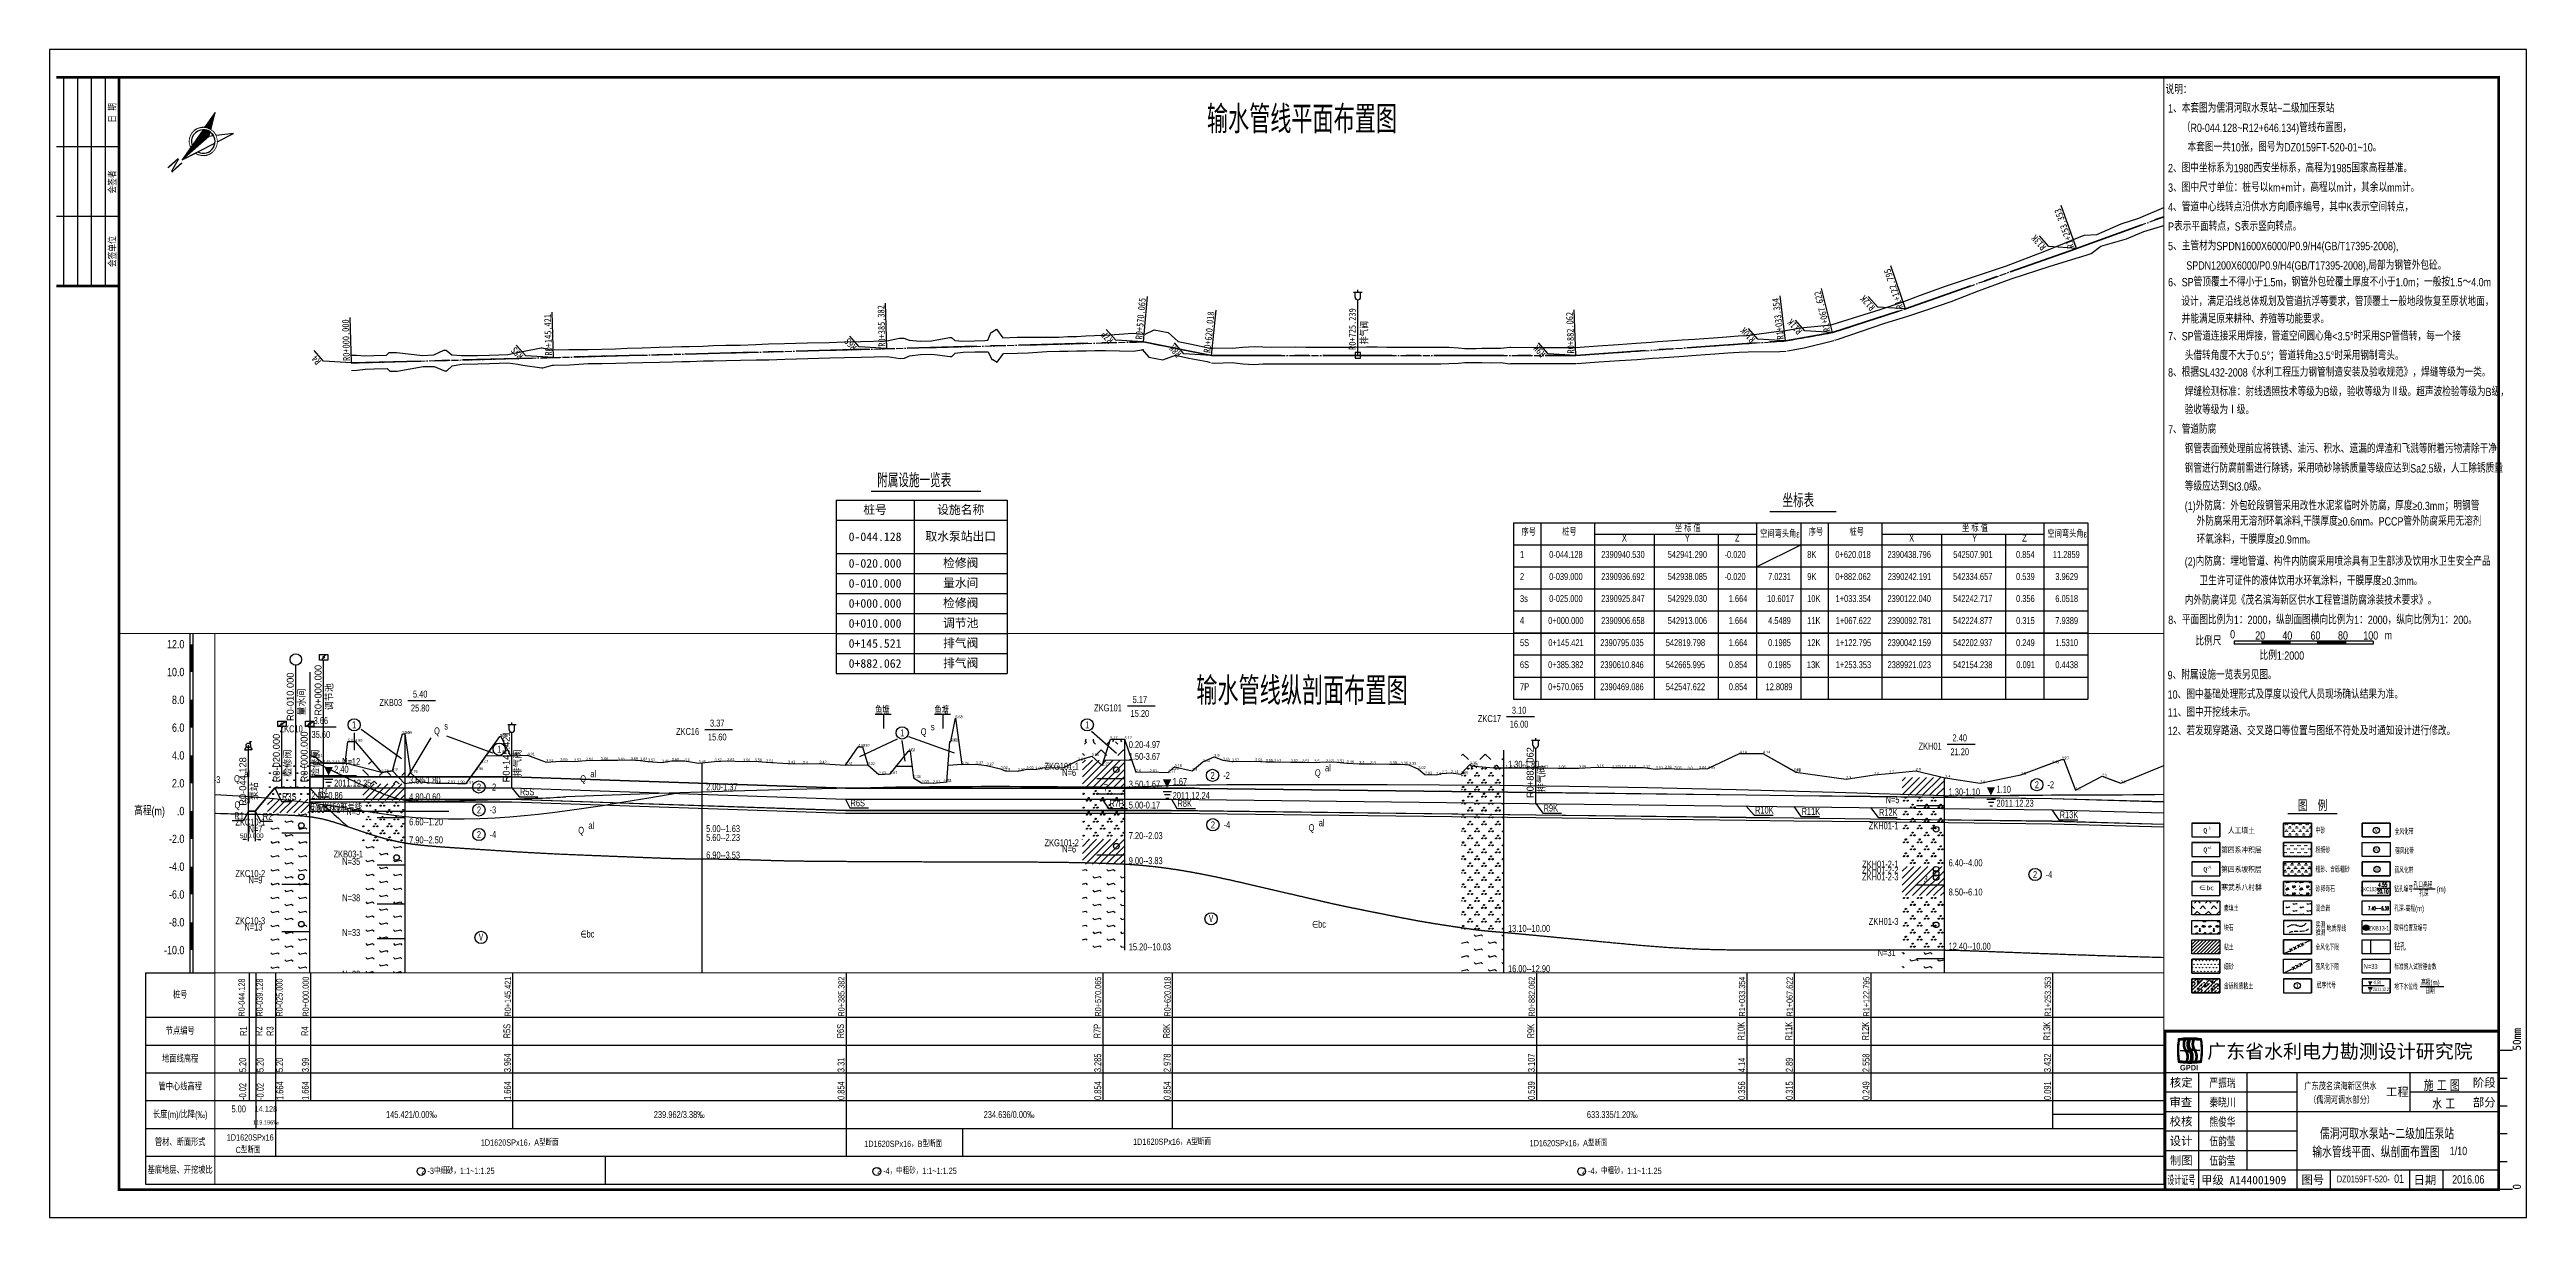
# Paper-space layout '1' of a CAD drawing. Extents: x 0 to 891, y 0 to 420.
# The model-space entities are those that its viewports show. They can reach past a viewport. Long polylines and large blocks are cut down to what shows.
import ezdxf
from ezdxf.enums import TextEntityAlignment as Align

# ---------------------------------------------------------------- set-up
doc = ezdxf.new("R2010")
doc.units = 0
doc.header["$PDSIZE"] = 62.915
for name, pattern in [('CENTER', [2, 1.25, -0.25, 0.25, -0.25]), ('line6', [20, 10, 0, 10]), ('ZK', [20, 10, 0, 10]), ('ZKLIN', [0.4, 0.3, -0.1])]:
    doc.linetypes.add(name, pattern=pattern)
doc.layers.get('0').update_dxf_attribs({"linetype": 'CONTINUOUS'})
doc.layers.get('DEFPOINTS').update_dxf_attribs({"linetype": 'CONTINUOUS'})
for name, color, linetype in [('pipe', 3, 'CONTINUOUS'), ('pipe_cen', 1, 'CENTER'), ('tab', 9, 'CONTINUOUS'), ('wipeout', 255, 'CONTINUOUS'), ('ZK', 7, 'CONTINUOUS'), ('图例', 7, 'CONTINUOUS'), ('图框', 7, 'CONTINUOUS'), ('地形剖面', 4, 'CONTINUOUS'), ('地质信息', 7, 'CONTINUOUS'), ('布局裁图', 3, 'CONTINUOUS'), ('指北针', 7, 'CONTINUOUS'), ('文字掩盖', 9, 'CONTINUOUS'), ('水工平面管线标注', 3, 'CONTINUOUS'), ('水工开挖线', 5, 'CONTINUOUS'), ('管线', 7, 'CONTINUOUS'), ('纵面管线标注', 3, 'CONTINUOUS'), ('附属设施', 2, 'CONTINUOUS')]:
    doc.layers.add(name, color=color, linetype=linetype)
doc.styles.add('bhz', font='k.shx', dxfattribs={"height": 1, "bigfont": 'hztxt.shx'})
doc.styles.add('DIM', font='simp1.shx', dxfattribs={"width": 0.8, "bigfont": 'hz.shx'})
doc.styles.add('FSD', font='simhei.ttf')
doc.styles.add('HT', font='simhei.ttf', dxfattribs={"width": 0.8})
doc.styles.add('hz', font='simp1.shx', dxfattribs={"width": 0.8, "bigfont": 'hz.shx'})
doc.styles.add('ITALIC', font='txt', dxfattribs={"width": 0.7, "height": 0.28})
doc.styles.add('ROMER', font='romab___.ttf')
doc.styles.add('sh', font='simplex.shx', dxfattribs={"width": 0.55, "height": 2.7, "bigfont": 'hztxt2.shx'})
doc.styles.add('SIMP1', font='simp1.shx', dxfattribs={"width": 0.8, "bigfont": 'hz.shx'})
doc.styles.add('st', font='', dxfattribs={"height": 1})
doc.styles.get("Standard").update_dxf_attribs({"font": 'rs.shx', "bigfont": 'hztxt.shx'})
doc.styles.add('仿宋_GB2312', font='', dxfattribs={"width": 0.8})
doc.styles.add('仿宋_GB3212', font='', dxfattribs={"width": 0.7})
doc.styles.get('st').set_extended_font_data('SimSun')
doc.styles.get('仿宋_GB2312').set_extended_font_data('FangSong_GB2312')
doc.styles.get('仿宋_GB3212').set_extended_font_data('FangSong_GB2312')
doc.dimstyles.new('100', dxfattribs={"dimtxt": 3.5, "dimasz": 2, "dimexe": 1, "dimexo": 0, "dimgap": 1, "dimtad": 1, "dimtoh": 1, "dimdec": 3, "dimlfac": 100, "dimdsep": 46, "dimtxsty": 'DIM', "dimcen": 0, "dimclrd": 9, "dimclre": 9, "dimclrt": 3, "dimadec": 3, "dimazin": 2, "dimtfac": 1, "dimtdec": 3, "dimtix": 1, "dimtofl": 0, "dimtmove": 2, "dimatfit": 3, "dimfxl": 1, "dimtolj": 1, "dimtzin": 0, "dimarcsym": 0})
pattern_1 = [(45, (550696.044, 2390567.6623), (-2.5, 2.5), [])]
pattern_2 = [(90, (550713.544, 2390584.662), (-20, 1e-15), [0.5, -19.5]), (180, (550714.044, 2390584.662), (-2e-15, -20), [0.5, -19.5]), (270, (550714.044, 2390585.162), (20, -4e-15), [0.5, -19.5]), (0, (550713.544, 2390585.162), (0, 20), [0.5, -19.5]), (90, (550713.794, 2390584.912), (-20, 1e-15), [0.5, -19.5]), (180, (550714.294, 2390584.912), (-2e-15, -20), [0.5, -19.5]), (270, (550714.294, 2390585.412), (20, -4e-15), [0.5, -19.5]), (0, (550713.794, 2390585.412), (0, 20), [0.5, -19.5]), (90, (550714.794, 2390586.662), (-20, 1e-15), [0.5, -19.5]), (180, (550715.294, 2390586.662), (-2e-15, -20), [0.5, -19.5]), (270, (550715.294, 2390587.162), (20, -4e-15), [0.5, -19.5]), (0, (550714.794, 2390587.162), (0, 20), [0.5, -19.5]), (90, (550715.044, 2390576.912), (-20, 1e-15), [0.5, -19.5]), (180, (550715.544, 2390576.912), (-2e-15, -20), [0.5, -19.5]), (270, (550715.544, 2390577.412), (20, -4e-15), [0.5, -19.5]), (0, (550715.044, 2390577.412), (0, 20), [0.5, -19.5]), (90, (550713.544, 2390574.662), (-20, 1e-15), [0.5, -19.5]), (180, (550714.044, 2390574.662), (-2e-15, -20), [0.5, -19.5]), (270, (550714.044, 2390575.162), (20, -4e-15), [0.5, -19.5]), (0, (550713.544, 2390575.162), (0, 20), [0.5, -19.5]), (90, (550713.794, 2390574.912), (-20, 1e-15), [0.5, -19.5]), (180, (550714.294, 2390574.912), (-2e-15, -20), [0.5, -19.5]), (270, (550714.294, 2390575.412), (20, -4e-15), [0.5, -19.5]), (0, (550713.794, 2390575.412), (0, 20), [0.5, -19.5]), (90, (550714.794, 2390576.662), (-20, 1e-15), [0.5, -19.5]), (180, (550715.294, 2390576.662), (-2e-15, -20), [0.5, -19.5]), (270, (550715.294, 2390577.162), (20, -4e-15), [0.5, -19.5]), (0, (550714.794, 2390577.162), (0, 20), [0.5, -19.5]), (90, (550709.794, 2390581.662), (-20, 1e-15), [0.5, -19.5]), (180, (550710.294, 2390581.662), (-2e-15, -20), [0.5, -19.5]), (270, (550710.294, 2390582.162), (20, -4e-15), [0.5, -19.5]), (0, (550709.794, 2390582.162), (0, 20), [0.5, -19.5]), (90, (550710.044, 2390581.912), (-20, 1e-15), [0.5, -19.5]), (180, (550710.544, 2390581.912), (-2e-15, -20), [0.5, -19.5]), (270, (550710.544, 2390582.412), (20, -4e-15), [0.5, -19.5]), (0, (550710.044, 2390582.412), (0, 20), [0.5, -19.5]), (90, (550706.044, 2390584.662), (-20, 1e-15), [0.5, -19.5]), (180, (550706.544, 2390584.662), (-2e-15, -20), [0.5, -19.5]), (270, (550706.544, 2390585.162), (20, -4e-15), [0.5, -19.5]), (0, (550706.044, 2390585.162), (0, 20), [0.5, -19.5]), (90, (550706.294, 2390584.912), (-20, 1e-15), [0.5, -19.5]), (180, (550706.794, 2390584.912), (-2e-15, -20), [0.5, -19.5]), (270, (550706.794, 2390585.412), (20, -4e-15), [0.5, -19.5]), (0, (550706.294, 2390585.412), (0, 20), [0.5, -19.5]), (90, (550704.794, 2390586.662), (-20, 1e-15), [0.5, -19.5]), (180, (550705.294, 2390586.662), (-2e-15, -20), [0.5, -19.5]), (270, (550705.294, 2390587.162), (20, -4e-15), [0.5, -19.5]), (0, (550704.794, 2390587.162), (0, 20), [0.5, -19.5]), (90, (550703.794, 2390584.912), (-20, 1e-15), [0.5, -19.5]), (180, (550704.294, 2390584.912), (-2e-15, -20), [0.5, -19.5]), (270, (550704.294, 2390585.412), (20, -4e-15), [0.5, -19.5]), (0, (550703.794, 2390585.412), (0, 20), [0.5, -19.5]), (90, (550711.044, 2390579.662), (-20, 1e-15), [0.5, -19.5]), (180, (550711.544, 2390579.662), (-2e-15, -20), [0.5, -19.5]), (270, (550711.544, 2390580.162), (20, -4e-15), [0.5, -19.5]), (0, (550711.044, 2390580.162), (0, 20), [0.5, -19.5]), (90, (550708.544, 2390579.662), (-20, 1e-15), [0.5, -19.5]), (180, (550709.044, 2390579.662), (-2e-15, -20), [0.5, -19.5]), (270, (550709.044, 2390580.162), (20, -4e-15), [0.5, -19.5]), (0, (550708.544, 2390580.162), (0, 20), [0.5, -19.5]), (90, (550705.044, 2390576.912), (-20, 1e-15), [0.5, -19.5]), (180, (550705.544, 2390576.912), (-2e-15, -20), [0.5, -19.5]), (270, (550705.544, 2390577.412), (20, -4e-15), [0.5, -19.5]), (0, (550705.044, 2390577.412), (0, 20), [0.5, -19.5]), (90, (550706.044, 2390574.662), (-20, 1e-15), [0.5, -19.5]), (180, (550706.544, 2390574.662), (-2e-15, -20), [0.5, -19.5]), (270, (550706.544, 2390575.162), (20, -4e-15), [0.5, -19.5]), (0, (550706.044, 2390575.162), (0, 20), [0.5, -19.5]), (90, (550706.294, 2390574.912), (-20, 1e-15), [0.5, -19.5]), (180, (550706.794, 2390574.912), (-2e-15, -20), [0.5, -19.5]), (270, (550706.794, 2390575.412), (20, -4e-15), [0.5, -19.5]), (0, (550706.294, 2390575.412), (0, 20), [0.5, -19.5]), (90, (550703.794, 2390574.912), (-20, 1e-15), [0.5, -19.5]), (180, (550704.294, 2390574.912), (-2e-15, -20), [0.5, -19.5]), (270, (550704.294, 2390575.412), (20, -4e-15), [0.5, -19.5]), (0, (550703.794, 2390575.412), (0, 20), [0.5, -19.5]), (90, (550704.794, 2390576.662), (-20, 1e-15), [0.5, -19.5]), (180, (550705.294, 2390576.662), (-2e-15, -20), [0.5, -19.5]), (270, (550705.294, 2390577.162), (20, -4e-15), [0.5, -19.5]), (0, (550704.794, 2390577.162), (0, 20), [0.5, -19.5]), (90, (550708.794, 2390579.912), (-20, 1e-15), [0.5, -19.5]), (180, (550709.294, 2390579.912), (-2e-15, -20), [0.5, -19.5]), (270, (550709.294, 2390580.412), (20, -4e-15), [0.5, -19.5]), (0, (550708.794, 2390580.412), (0, 20), [0.5, -19.5]), (90, (550711.294, 2390579.912), (-20, 1e-15), [0.5, -19.5]), (180, (550711.794, 2390579.912), (-2e-15, -20), [0.5, -19.5]), (270, (550711.794, 2390580.412), (20, -4e-15), [0.5, -19.5]), (0, (550711.294, 2390580.412), (0, 20), [0.5, -19.5]), (90, (550715.044, 2390586.912), (-20, 1e-15), [0.5, -19.5]), (180, (550715.544, 2390586.912), (-2e-15, -20), [0.5, -19.5]), (270, (550715.544, 2390587.412), (20, -4e-15), [0.5, -19.5]), (0, (550715.044, 2390587.412), (0, 20), [0.5, -19.5]), (90, (550705.044, 2390586.912), (-20, 1e-15), [0.5, -19.5]), (180, (550705.544, 2390586.912), (-2e-15, -20), [0.5, -19.5]), (270, (550705.544, 2390587.412), (20, -4e-15), [0.5, -19.5]), (0, (550705.044, 2390587.412), (0, 20), [0.5, -19.5]), (90, (550711.294, 2390569.912), (-20, 1e-15), [0.5, -19.5]), (180, (550711.794, 2390569.912), (-2e-15, -20), [0.5, -19.5]), (270, (550711.794, 2390570.412), (20, -4e-15), [0.5, -19.5]), (0, (550711.294, 2390570.412), (0, 20), [0.5, -19.5]), (90, (550709.794, 2390571.662), (-20, 1e-15), [0.5, -19.5]), (180, (550710.294, 2390571.662), (-2e-15, -20), [0.5, -19.5]), (270, (550710.294, 2390572.162), (20, -4e-15), [0.5, -19.5]), (0, (550709.794, 2390572.162), (0, 20), [0.5, -19.5]), (90, (550710.044, 2390571.912), (-20, 1e-15), [0.5, -19.5]), (180, (550710.544, 2390571.912), (-2e-15, -20), [0.5, -19.5]), (270, (550710.544, 2390572.412), (20, -4e-15), [0.5, -19.5]), (0, (550710.044, 2390572.412), (0, 20), [0.5, -19.5]), (90, (550708.794, 2390569.912), (-20, 1e-15), [0.5, -19.5]), (180, (550709.294, 2390569.912), (-2e-15, -20), [0.5, -19.5]), (270, (550709.294, 2390570.412), (20, -4e-15), [0.5, -19.5]), (0, (550708.794, 2390570.412), (0, 20), [0.5, -19.5]), (90, (550708.544, 2390569.662), (-20, 1e-15), [0.5, -19.5]), (180, (550709.044, 2390569.662), (-2e-15, -20), [0.5, -19.5]), (270, (550709.044, 2390570.162), (20, -4e-15), [0.5, -19.5]), (0, (550708.544, 2390570.162), (0, 20), [0.5, -19.5]), (90, (550711.044, 2390569.662), (-20, 1e-15), [0.5, -19.5]), (180, (550711.544, 2390569.662), (-2e-15, -20), [0.5, -19.5]), (270, (550711.544, 2390570.162), (20, -4e-15), [0.5, -19.5]), (0, (550711.044, 2390570.162), (0, 20), [0.5, -19.5]), (90, (550699.794, 2390581.662), (-20, 1e-15), [0.5, -19.5]), (180, (550700.294, 2390581.662), (-2e-15, -20), [0.5, -19.5]), (270, (550700.294, 2390582.162), (20, -4e-15), [0.5, -19.5]), (0, (550699.794, 2390582.162), (0, 20), [0.5, -19.5]), (90, (550700.044, 2390581.912), (-20, 1e-15), [0.5, -19.5]), (180, (550700.544, 2390581.912), (-2e-15, -20), [0.5, -19.5]), (270, (550700.544, 2390582.412), (20, -4e-15), [0.5, -19.5]), (0, (550700.044, 2390582.412), (0, 20), [0.5, -19.5]), (90, (550696.044, 2390584.662), (-20, 1e-15), [0.5, -19.5]), (180, (550696.544, 2390584.662), (-2e-15, -20), [0.5, -19.5]), (270, (550696.544, 2390585.162), (20, -4e-15), [0.5, -19.5]), (0, (550696.044, 2390585.162), (0, 20), [0.5, -19.5]), (90, (550696.294, 2390584.912), (-20, 1e-15), [0.5, -19.5]), (180, (550696.794, 2390584.912), (-2e-15, -20), [0.5, -19.5]), (270, (550696.794, 2390585.412), (20, -4e-15), [0.5, -19.5]), (0, (550696.294, 2390585.412), (0, 20), [0.5, -19.5]), (90, (550701.044, 2390579.662), (-20, 1e-15), [0.5, -19.5]), (180, (550701.544, 2390579.662), (-2e-15, -20), [0.5, -19.5]), (270, (550701.544, 2390580.162), (20, -4e-15), [0.5, -19.5]), (0, (550701.044, 2390580.162), (0, 20), [0.5, -19.5]), (90, (550696.044, 2390574.662), (-20, 1e-15), [0.5, -19.5]), (180, (550696.544, 2390574.662), (-2e-15, -20), [0.5, -19.5]), (270, (550696.544, 2390575.162), (20, -4e-15), [0.5, -19.5]), (0, (550696.044, 2390575.162), (0, 20), [0.5, -19.5]), (90, (550696.294, 2390574.912), (-20, 1e-15), [0.5, -19.5]), (180, (550696.794, 2390574.912), (-2e-15, -20), [0.5, -19.5]), (270, (550696.794, 2390575.412), (20, -4e-15), [0.5, -19.5]), (0, (550696.294, 2390575.412), (0, 20), [0.5, -19.5]), (90, (550698.544, 2390579.662), (-20, 1e-15), [0.5, -19.5]), (180, (550699.044, 2390579.662), (-2e-15, -20), [0.5, -19.5]), (270, (550699.044, 2390580.162), (20, -4e-15), [0.5, -19.5]), (0, (550698.544, 2390580.162), (0, 20), [0.5, -19.5]), (90, (550701.294, 2390579.912), (-20, 1e-15), [0.5, -19.5]), (180, (550701.794, 2390579.912), (-2e-15, -20), [0.5, -19.5]), (270, (550701.794, 2390580.412), (20, -4e-15), [0.5, -19.5]), (0, (550701.294, 2390580.412), (0, 20), [0.5, -19.5]), (90, (550698.794, 2390579.912), (-20, 1e-15), [0.5, -19.5]), (180, (550699.294, 2390579.912), (-2e-15, -20), [0.5, -19.5]), (270, (550699.294, 2390580.412), (20, -4e-15), [0.5, -19.5]), (0, (550698.794, 2390580.412), (0, 20), [0.5, -19.5]), (90, (550701.294, 2390569.912), (-20, 1e-15), [0.5, -19.5]), (180, (550701.794, 2390569.912), (-2e-15, -20), [0.5, -19.5]), (270, (550701.794, 2390570.412), (20, -4e-15), [0.5, -19.5]), (0, (550701.294, 2390570.412), (0, 20), [0.5, -19.5]), (90, (550699.794, 2390571.662), (-20, 1e-15), [0.5, -19.5]), (180, (550700.294, 2390571.662), (-2e-15, -20), [0.5, -19.5]), (270, (550700.294, 2390572.162), (20, -4e-15), [0.5, -19.5]), (0, (550699.794, 2390572.162), (0, 20), [0.5, -19.5]), (90, (550700.044, 2390571.912), (-20, 1e-15), [0.5, -19.5]), (180, (550700.544, 2390571.912), (-2e-15, -20), [0.5, -19.5]), (270, (550700.544, 2390572.412), (20, -4e-15), [0.5, -19.5]), (0, (550700.044, 2390572.412), (0, 20), [0.5, -19.5]), (90, (550701.044, 2390569.662), (-20, 1e-15), [0.5, -19.5]), (180, (550701.544, 2390569.662), (-2e-15, -20), [0.5, -19.5]), (270, (550701.544, 2390570.162), (20, -4e-15), [0.5, -19.5]), (0, (550701.044, 2390570.162), (0, 20), [0.5, -19.5]), (90, (550698.544, 2390569.662), (-20, 1e-15), [0.5, -19.5]), (180, (550699.044, 2390569.662), (-2e-15, -20), [0.5, -19.5]), (270, (550699.044, 2390570.162), (20, -4e-15), [0.5, -19.5]), (0, (550698.544, 2390570.162), (0, 20), [0.5, -19.5]), (90, (550698.794, 2390569.912), (-20, 1e-15), [0.5, -19.5]), (180, (550699.294, 2390569.912), (-2e-15, -20), [0.5, -19.5]), (270, (550699.294, 2390570.412), (20, -4e-15), [0.5, -19.5]), (0, (550698.794, 2390570.412), (0, 20), [0.5, -19.5]), (90, (550703.544, 2390574.662), (-20, 1e-15), [0.5, -19.5]), (180, (550704.044, 2390574.662), (-2e-15, -20), [0.5, -19.5]), (270, (550704.044, 2390575.162), (20, -4e-15), [0.5, -19.5]), (0, (550703.544, 2390575.162), (0, 20), [0.5, -19.5]), (90, (550703.544, 2390584.662), (-20, 1e-15), [0.5, -19.5]), (180, (550704.044, 2390584.662), (-2e-15, -20), [0.5, -19.5]), (270, (550704.044, 2390585.162), (20, -4e-15), [0.5, -19.5]), (0, (550703.544, 2390585.162), (0, 20), [0.5, -19.5])]
pattern_3 = [(45, (550703.839, 2390567.8095), (-2.5, 2.5), [])]
pattern_4 = [(90, (550721.339, 2390584.81), (-20, 1e-15), [0.5, -19.5]), (180, (550721.839, 2390584.81), (-2e-15, -20), [0.5, -19.5]), (270, (550721.839, 2390585.31), (20, -4e-15), [0.5, -19.5]), (0, (550721.339, 2390585.31), (0, 20), [0.5, -19.5]), (90, (550721.589, 2390585.06), (-20, 1e-15), [0.5, -19.5]), (180, (550722.089, 2390585.06), (-2e-15, -20), [0.5, -19.5]), (270, (550722.089, 2390585.56), (20, -4e-15), [0.5, -19.5]), (0, (550721.589, 2390585.56), (0, 20), [0.5, -19.5]), (90, (550722.589, 2390586.81), (-20, 1e-15), [0.5, -19.5]), (180, (550723.089, 2390586.81), (-2e-15, -20), [0.5, -19.5]), (270, (550723.089, 2390587.31), (20, -4e-15), [0.5, -19.5]), (0, (550722.589, 2390587.31), (0, 20), [0.5, -19.5]), (90, (550722.839, 2390577.06), (-20, 1e-15), [0.5, -19.5]), (180, (550723.339, 2390577.06), (-2e-15, -20), [0.5, -19.5]), (270, (550723.339, 2390577.56), (20, -4e-15), [0.5, -19.5]), (0, (550722.839, 2390577.56), (0, 20), [0.5, -19.5]), (90, (550721.339, 2390574.81), (-20, 1e-15), [0.5, -19.5]), (180, (550721.839, 2390574.81), (-2e-15, -20), [0.5, -19.5]), (270, (550721.839, 2390575.31), (20, -4e-15), [0.5, -19.5]), (0, (550721.339, 2390575.31), (0, 20), [0.5, -19.5]), (90, (550721.589, 2390575.06), (-20, 1e-15), [0.5, -19.5]), (180, (550722.089, 2390575.06), (-2e-15, -20), [0.5, -19.5]), (270, (550722.089, 2390575.56), (20, -4e-15), [0.5, -19.5]), (0, (550721.589, 2390575.56), (0, 20), [0.5, -19.5]), (90, (550722.589, 2390576.81), (-20, 1e-15), [0.5, -19.5]), (180, (550723.089, 2390576.81), (-2e-15, -20), [0.5, -19.5]), (270, (550723.089, 2390577.31), (20, -4e-15), [0.5, -19.5]), (0, (550722.589, 2390577.31), (0, 20), [0.5, -19.5]), (90, (550717.589, 2390581.81), (-20, 1e-15), [0.5, -19.5]), (180, (550718.089, 2390581.81), (-2e-15, -20), [0.5, -19.5]), (270, (550718.089, 2390582.31), (20, -4e-15), [0.5, -19.5]), (0, (550717.589, 2390582.31), (0, 20), [0.5, -19.5]), (90, (550717.839, 2390582.06), (-20, 1e-15), [0.5, -19.5]), (180, (550718.339, 2390582.06), (-2e-15, -20), [0.5, -19.5]), (270, (550718.339, 2390582.56), (20, -4e-15), [0.5, -19.5]), (0, (550717.839, 2390582.56), (0, 20), [0.5, -19.5]), (90, (550713.839, 2390584.81), (-20, 1e-15), [0.5, -19.5]), (180, (550714.339, 2390584.81), (-2e-15, -20), [0.5, -19.5]), (270, (550714.339, 2390585.31), (20, -4e-15), [0.5, -19.5]), (0, (550713.839, 2390585.31), (0, 20), [0.5, -19.5]), (90, (550714.089, 2390585.06), (-20, 1e-15), [0.5, -19.5]), (180, (550714.589, 2390585.06), (-2e-15, -20), [0.5, -19.5]), (270, (550714.589, 2390585.56), (20, -4e-15), [0.5, -19.5]), (0, (550714.089, 2390585.56), (0, 20), [0.5, -19.5]), (90, (550712.589, 2390586.81), (-20, 1e-15), [0.5, -19.5]), (180, (550713.089, 2390586.81), (-2e-15, -20), [0.5, -19.5]), (270, (550713.089, 2390587.31), (20, -4e-15), [0.5, -19.5]), (0, (550712.589, 2390587.31), (0, 20), [0.5, -19.5]), (90, (550711.589, 2390585.06), (-20, 1e-15), [0.5, -19.5]), (180, (550712.089, 2390585.06), (-2e-15, -20), [0.5, -19.5]), (270, (550712.089, 2390585.56), (20, -4e-15), [0.5, -19.5]), (0, (550711.589, 2390585.56), (0, 20), [0.5, -19.5]), (90, (550718.839, 2390579.81), (-20, 1e-15), [0.5, -19.5]), (180, (550719.339, 2390579.81), (-2e-15, -20), [0.5, -19.5]), (270, (550719.339, 2390580.31), (20, -4e-15), [0.5, -19.5]), (0, (550718.839, 2390580.31), (0, 20), [0.5, -19.5]), (90, (550716.339, 2390579.81), (-20, 1e-15), [0.5, -19.5]), (180, (550716.839, 2390579.81), (-2e-15, -20), [0.5, -19.5]), (270, (550716.839, 2390580.31), (20, -4e-15), [0.5, -19.5]), (0, (550716.339, 2390580.31), (0, 20), [0.5, -19.5]), (90, (550712.839, 2390577.06), (-20, 1e-15), [0.5, -19.5]), (180, (550713.339, 2390577.06), (-2e-15, -20), [0.5, -19.5]), (270, (550713.339, 2390577.56), (20, -4e-15), [0.5, -19.5]), (0, (550712.839, 2390577.56), (0, 20), [0.5, -19.5]), (90, (550713.839, 2390574.81), (-20, 1e-15), [0.5, -19.5]), (180, (550714.339, 2390574.81), (-2e-15, -20), [0.5, -19.5]), (270, (550714.339, 2390575.31), (20, -4e-15), [0.5, -19.5]), (0, (550713.839, 2390575.31), (0, 20), [0.5, -19.5]), (90, (550714.089, 2390575.06), (-20, 1e-15), [0.5, -19.5]), (180, (550714.589, 2390575.06), (-2e-15, -20), [0.5, -19.5]), (270, (550714.589, 2390575.56), (20, -4e-15), [0.5, -19.5]), (0, (550714.089, 2390575.56), (0, 20), [0.5, -19.5]), (90, (550711.589, 2390575.06), (-20, 1e-15), [0.5, -19.5]), (180, (550712.089, 2390575.06), (-2e-15, -20), [0.5, -19.5]), (270, (550712.089, 2390575.56), (20, -4e-15), [0.5, -19.5]), (0, (550711.589, 2390575.56), (0, 20), [0.5, -19.5]), (90, (550712.589, 2390576.81), (-20, 1e-15), [0.5, -19.5]), (180, (550713.089, 2390576.81), (-2e-15, -20), [0.5, -19.5]), (270, (550713.089, 2390577.31), (20, -4e-15), [0.5, -19.5]), (0, (550712.589, 2390577.31), (0, 20), [0.5, -19.5]), (90, (550716.589, 2390580.06), (-20, 1e-15), [0.5, -19.5]), (180, (550717.089, 2390580.06), (-2e-15, -20), [0.5, -19.5]), (270, (550717.089, 2390580.56), (20, -4e-15), [0.5, -19.5]), (0, (550716.589, 2390580.56), (0, 20), [0.5, -19.5]), (90, (550719.089, 2390580.06), (-20, 1e-15), [0.5, -19.5]), (180, (550719.589, 2390580.06), (-2e-15, -20), [0.5, -19.5]), (270, (550719.589, 2390580.56), (20, -4e-15), [0.5, -19.5]), (0, (550719.089, 2390580.56), (0, 20), [0.5, -19.5]), (90, (550722.839, 2390587.06), (-20, 1e-15), [0.5, -19.5]), (180, (550723.339, 2390587.06), (-2e-15, -20), [0.5, -19.5]), (270, (550723.339, 2390587.56), (20, -4e-15), [0.5, -19.5]), (0, (550722.839, 2390587.56), (0, 20), [0.5, -19.5]), (90, (550712.839, 2390587.06), (-20, 1e-15), [0.5, -19.5]), (180, (550713.339, 2390587.06), (-2e-15, -20), [0.5, -19.5]), (270, (550713.339, 2390587.56), (20, -4e-15), [0.5, -19.5]), (0, (550712.839, 2390587.56), (0, 20), [0.5, -19.5]), (90, (550719.089, 2390570.06), (-20, 1e-15), [0.5, -19.5]), (180, (550719.589, 2390570.06), (-2e-15, -20), [0.5, -19.5]), (270, (550719.589, 2390570.56), (20, -4e-15), [0.5, -19.5]), (0, (550719.089, 2390570.56), (0, 20), [0.5, -19.5]), (90, (550717.589, 2390571.81), (-20, 1e-15), [0.5, -19.5]), (180, (550718.089, 2390571.81), (-2e-15, -20), [0.5, -19.5]), (270, (550718.089, 2390572.31), (20, -4e-15), [0.5, -19.5]), (0, (550717.589, 2390572.31), (0, 20), [0.5, -19.5]), (90, (550717.839, 2390572.06), (-20, 1e-15), [0.5, -19.5]), (180, (550718.339, 2390572.06), (-2e-15, -20), [0.5, -19.5]), (270, (550718.339, 2390572.56), (20, -4e-15), [0.5, -19.5]), (0, (550717.839, 2390572.56), (0, 20), [0.5, -19.5]), (90, (550716.589, 2390570.06), (-20, 1e-15), [0.5, -19.5]), (180, (550717.089, 2390570.06), (-2e-15, -20), [0.5, -19.5]), (270, (550717.089, 2390570.56), (20, -4e-15), [0.5, -19.5]), (0, (550716.589, 2390570.56), (0, 20), [0.5, -19.5]), (90, (550716.339, 2390569.81), (-20, 1e-15), [0.5, -19.5]), (180, (550716.839, 2390569.81), (-2e-15, -20), [0.5, -19.5]), (270, (550716.839, 2390570.31), (20, -4e-15), [0.5, -19.5]), (0, (550716.339, 2390570.31), (0, 20), [0.5, -19.5]), (90, (550718.839, 2390569.81), (-20, 1e-15), [0.5, -19.5]), (180, (550719.339, 2390569.81), (-2e-15, -20), [0.5, -19.5]), (270, (550719.339, 2390570.31), (20, -4e-15), [0.5, -19.5]), (0, (550718.839, 2390570.31), (0, 20), [0.5, -19.5]), (90, (550707.589, 2390581.81), (-20, 1e-15), [0.5, -19.5]), (180, (550708.089, 2390581.81), (-2e-15, -20), [0.5, -19.5]), (270, (550708.089, 2390582.31), (20, -4e-15), [0.5, -19.5]), (0, (550707.589, 2390582.31), (0, 20), [0.5, -19.5]), (90, (550707.839, 2390582.06), (-20, 1e-15), [0.5, -19.5]), (180, (550708.339, 2390582.06), (-2e-15, -20), [0.5, -19.5]), (270, (550708.339, 2390582.56), (20, -4e-15), [0.5, -19.5]), (0, (550707.839, 2390582.56), (0, 20), [0.5, -19.5]), (90, (550703.839, 2390584.81), (-20, 1e-15), [0.5, -19.5]), (180, (550704.339, 2390584.81), (-2e-15, -20), [0.5, -19.5]), (270, (550704.339, 2390585.31), (20, -4e-15), [0.5, -19.5]), (0, (550703.839, 2390585.31), (0, 20), [0.5, -19.5]), (90, (550704.089, 2390585.06), (-20, 1e-15), [0.5, -19.5]), (180, (550704.589, 2390585.06), (-2e-15, -20), [0.5, -19.5]), (270, (550704.589, 2390585.56), (20, -4e-15), [0.5, -19.5]), (0, (550704.089, 2390585.56), (0, 20), [0.5, -19.5]), (90, (550708.839, 2390579.81), (-20, 1e-15), [0.5, -19.5]), (180, (550709.339, 2390579.81), (-2e-15, -20), [0.5, -19.5]), (270, (550709.339, 2390580.31), (20, -4e-15), [0.5, -19.5]), (0, (550708.839, 2390580.31), (0, 20), [0.5, -19.5]), (90, (550703.839, 2390574.81), (-20, 1e-15), [0.5, -19.5]), (180, (550704.339, 2390574.81), (-2e-15, -20), [0.5, -19.5]), (270, (550704.339, 2390575.31), (20, -4e-15), [0.5, -19.5]), (0, (550703.839, 2390575.31), (0, 20), [0.5, -19.5]), (90, (550704.089, 2390575.06), (-20, 1e-15), [0.5, -19.5]), (180, (550704.589, 2390575.06), (-2e-15, -20), [0.5, -19.5]), (270, (550704.589, 2390575.56), (20, -4e-15), [0.5, -19.5]), (0, (550704.089, 2390575.56), (0, 20), [0.5, -19.5]), (90, (550706.339, 2390579.81), (-20, 1e-15), [0.5, -19.5]), (180, (550706.839, 2390579.81), (-2e-15, -20), [0.5, -19.5]), (270, (550706.839, 2390580.31), (20, -4e-15), [0.5, -19.5]), (0, (550706.339, 2390580.31), (0, 20), [0.5, -19.5]), (90, (550709.089, 2390580.06), (-20, 1e-15), [0.5, -19.5]), (180, (550709.589, 2390580.06), (-2e-15, -20), [0.5, -19.5]), (270, (550709.589, 2390580.56), (20, -4e-15), [0.5, -19.5]), (0, (550709.089, 2390580.56), (0, 20), [0.5, -19.5]), (90, (550706.589, 2390580.06), (-20, 1e-15), [0.5, -19.5]), (180, (550707.089, 2390580.06), (-2e-15, -20), [0.5, -19.5]), (270, (550707.089, 2390580.56), (20, -4e-15), [0.5, -19.5]), (0, (550706.589, 2390580.56), (0, 20), [0.5, -19.5]), (90, (550709.089, 2390570.06), (-20, 1e-15), [0.5, -19.5]), (180, (550709.589, 2390570.06), (-2e-15, -20), [0.5, -19.5]), (270, (550709.589, 2390570.56), (20, -4e-15), [0.5, -19.5]), (0, (550709.089, 2390570.56), (0, 20), [0.5, -19.5]), (90, (550707.589, 2390571.81), (-20, 1e-15), [0.5, -19.5]), (180, (550708.089, 2390571.81), (-2e-15, -20), [0.5, -19.5]), (270, (550708.089, 2390572.31), (20, -4e-15), [0.5, -19.5]), (0, (550707.589, 2390572.31), (0, 20), [0.5, -19.5]), (90, (550707.839, 2390572.06), (-20, 1e-15), [0.5, -19.5]), (180, (550708.339, 2390572.06), (-2e-15, -20), [0.5, -19.5]), (270, (550708.339, 2390572.56), (20, -4e-15), [0.5, -19.5]), (0, (550707.839, 2390572.56), (0, 20), [0.5, -19.5]), (90, (550708.839, 2390569.81), (-20, 1e-15), [0.5, -19.5]), (180, (550709.339, 2390569.81), (-2e-15, -20), [0.5, -19.5]), (270, (550709.339, 2390570.31), (20, -4e-15), [0.5, -19.5]), (0, (550708.839, 2390570.31), (0, 20), [0.5, -19.5]), (90, (550706.339, 2390569.81), (-20, 1e-15), [0.5, -19.5]), (180, (550706.839, 2390569.81), (-2e-15, -20), [0.5, -19.5]), (270, (550706.839, 2390570.31), (20, -4e-15), [0.5, -19.5]), (0, (550706.339, 2390570.31), (0, 20), [0.5, -19.5]), (90, (550706.589, 2390570.06), (-20, 1e-15), [0.5, -19.5]), (180, (550707.089, 2390570.06), (-2e-15, -20), [0.5, -19.5]), (270, (550707.089, 2390570.56), (20, -4e-15), [0.5, -19.5]), (0, (550706.589, 2390570.56), (0, 20), [0.5, -19.5]), (90, (550711.339, 2390574.81), (-20, 1e-15), [0.5, -19.5]), (180, (550711.839, 2390574.81), (-2e-15, -20), [0.5, -19.5]), (270, (550711.839, 2390575.31), (20, -4e-15), [0.5, -19.5]), (0, (550711.339, 2390575.31), (0, 20), [0.5, -19.5]), (90, (550711.339, 2390584.81), (-20, 1e-15), [0.5, -19.5]), (180, (550711.839, 2390584.81), (-2e-15, -20), [0.5, -19.5]), (270, (550711.839, 2390585.31), (20, -4e-15), [0.5, -19.5]), (0, (550711.339, 2390585.31), (0, 20), [0.5, -19.5])]
pattern_5 = [(315, (550911.671, 2390585.662), (-20, 4e-15), [1.4142, -26.87]), (14.0362, (550907.6713, 2390584.6623), (-20.00001, 2e-05), [4.1231, -78.339]), (315, (550906.671, 2390585.662), (-20, 4e-15), [1.4142, -26.87]), (315, (550911.671, 2390575.662), (-20, 4e-15), [1.4142, -26.87]), (14.0362, (550907.6713, 2390574.6623), (-20.00001, 2e-05), [4.1231, -78.339]), (315, (550906.671, 2390575.662), (-20, 4e-15), [1.4142, -26.87]), (315, (550901.671, 2390570.662), (4e-15, 20), [1.4142, -26.87]), (14.0362, (550897.6713, 2390569.6623), (-20.00001, 2e-05), [4.1231, -78.339]), (315, (550896.671, 2390570.662), (-20, 4e-15), [1.4142, -26.87]), (315, (550901.671, 2390580.662), (-20, 4e-15), [1.4142, -26.87]), (14.0362, (550897.6713, 2390579.6623), (-20.00001, 2e-05), [4.1231, -78.339]), (315, (550896.671, 2390580.662), (-20, 4e-15), [1.4142, -26.87])]

psp = doc.layouts.new('1')

msp = doc.modelspace()

# ---------------------------------------------------------------- texts
at = {"layer": '地形剖面', "color": 55, "style": 'SIMP1', "width": 0.8}
for s, p in [('ZKB03', (550981.167874, 2390943.262316)), ('ZKC10', (550909.670924, 2390924.262316)), ('ZKC16', (551194.871874, 2390922.411497)), ('鱼塘', (551331.830406, 2390937.725044)), ('鱼塘', (551374.533107, 2390937.725044)), ('ZKG101', (551498.933874, 2390939.362316)), ('ZKC17', (551771.751874, 2390931.662316)), ('ZKH01', (552088.778874, 2390911.809534)), ('N=12', (550950.997141, 2390900.762316)), ('ZKG101-1', (551468.018056, 2390897.362316)), ('N=6', (551466.018056, 2390892.862316)), ('7', (551488.933874, 2390881.862316)), ('N=5', (552058.428864, 2390873.309534)), ('ZKC10-1', (550882.608034, 2390857.262316)), ('N=7', (550880.608034, 2390852.190116)), ('N=5', (550950.997141, 2390864.762316)), ('ZKH01-1', (552057.698965, 2390854.559534)), ('ZKB03-1', (550952.997141, 2390834.262316)), ('ZKG101-2', (551468.018056, 2390842.362316)), ('N=6', (551466.018056, 2390837.862316)), ('ZKC10-2', (550882.608034, 2390820.262316)), ('N=9', (550880.608034, 2390815.60938)), ('N=35', (550950.997141, 2390828.939093)), ('ZKH01-2-1', (552057.698965, 2390827.013989)), ('ZKH01-2-2', (552057.698965, 2390822.809534)), ('ZKH01-2-3', (552057.698965, 2390817.844373)), ('3', (552078.778874, 2390816.309534)), ('N=38', (550950.997141, 2390802.762316)), ('ZKC10-3', (550882.608034, 2390786.262316)), ('N=13', (550880.608034, 2390781.72725)), ('ZKH01-3', (552057.698965, 2390785.809534)), ('N=33', (550950.997141, 2390777.762316)), ('N=31', (552055.698965, 2390763.309534)), ('N=28', (550950.997141, 2390747.762316))]:
    msp.add_text(s, height=5, dxfattribs=at).set_placement(p, align=Align.RIGHT)
for s, p in [('5.40', (550994.167874, 2390949.262316)), ('5.17', (551511.933874, 2390945.362316)), ('3.66', (550922.670924, 2390930.262316)), ('25.80', (550994.167874, 2390939.262316)), ('3.37', (551207.871874, 2390928.411497)), ('15.20', (551511.933874, 2390935.362316)), ('16.00', (551784.751874, 2390927.662316)), ('3.10', (551784.751874, 2390937.662316)), ('35.60', (550922.670924, 2390920.262316)), ('15.60', (551207.871874, 2390918.411497)), ('21.20', (552101.778874, 2390907.809534)), ('2.40', (552101.778874, 2390917.809534))]:
    msp.add_text(s, height=5, dxfattribs=at).set_placement(p, align=Align.CENTER)
for s, p in [('1', (550946.659284, 2390929.699173)), ('Q', (551006.246406, 2390924.658418)), ('Q', (551356.344505, 2390924.063402)), ('1', (551474.083564, 2390929.685071)), ('1', (551051.017157, 2390912.121802)), ('1', (551340.984251, 2390923.877149)), ('-3', (550848.003285, 2390890.262316)), ('Q', (550862.310875, 2390890.301691)), ('Q', (551111.382925, 2390890.283468)), ('2', (551564.25589, 2390893.338388)), ('-2', (551574.25589, 2390893.338388)), ('Q', (551639.900609, 2390894.549477)), ('Q', (550862.611988, 2390871.472645)), ('2', (551036.442715, 2390884.959474)), ('-2', (551046.442715, 2390884.959474)), ('2', (552157.255314, 2390886.617682)), ('-2', (552167.255314, 2390886.617682)), ('2', (551036.442715, 2390868.478008)), ('-3', (551046.442715, 2390868.478008)), ('Q', (551109.954057, 2390853.177449)), ('2', (551564.484556, 2390857.785336)), ('-4', (551574.484556, 2390857.785336)), ('Q', (551635.407301, 2390855.055567)), ('2', (551036.442715, 2390850.762316)), ('-4', (551046.442715, 2390850.762316)), ('2', (552155.940321, 2390822.034712)), ('-4', (552165.940321, 2390822.034712)), ('Ⅴ', (551563.139177, 2390790.140113)), ('∈bc', (551640.777993, 2390786.421718)), ('Ⅴ', (551037.914187, 2390776.762316)), ('∈bc', (551114.476082, 2390779.322326))]:
    msp.add_text(s, height=5, dxfattribs=at).set_placement(p, align=Align.MIDDLE)
for s, p in [('s', (551011.446406, 2390926.325085)), ('s', (551361.544505, 2390925.730069)), ('0.20-4.97', (551503.933874, 2390912.962316)), ('1.50-3.67', (551503.933874, 2390904.482316)), ('al', (550867.510875, 2390891.968358)), ('2.40', (550932.23107, 2390895.262316)), ('3.60-1.80', (550986.167874, 2390887.382316)), ('al', (551116.582925, 2390891.950135)), ('al', (551645.100609, 2390896.216144)), ('1.30-1.80', (551776.751874, 2390898.782316)), ('dl', (550867.811988, 2390873.139312)), ('2.80-0.86', (550915.885731, 2390876.382316)), ('2011.12.25', (550932.23107, 2390885.262316)), ('4.80-0.60', (550986.167874, 2390875.382316)), ('2.00-1.37', (551199.871874, 2390882.531497)), ('3.50-1.67', (551503.933874, 2390884.482316)), ('5.00-0.17', (551503.933874, 2390869.482316)), ('2011.12.24', (551535.508821, 2390876.362316)), ('1.67', (551535.508821, 2390886.362316)), ('1.30-1.10', (552093.778874, 2390878.929534)), ('2011.12.23', (552128.205223, 2390870.809534)), ('1.10', (552128.205223, 2390880.809534)), ('3.80--0.14', (550915.276395, 2390866.382316)), ('6.60--1.20', (550986.167874, 2390857.382316)), ('al', (551115.154057, 2390854.844116)), ('5.00--1.63', (551199.871874, 2390852.531497)), ('al', (551640.607301, 2390856.722233)), ('7.90--2.50', (550986.167874, 2390844.382316)), ('5.60--2.23', (551199.871874, 2390846.131497)), ('6.90--3.53', (551199.871874, 2390833.531497)), ('7.20--2.03', (551503.933874, 2390847.482316)), ('9.00--3.83', (551503.933874, 2390829.482316)), ('6.40--4.00', (552093.778874, 2390827.929534)), ('8.50--6.10', (552093.778874, 2390806.929534)), ('13.10--10.00', (551776.751874, 2390780.782316)), ('15.20--10.03', (551503.933874, 2390767.482316)), ('12.40--10.00', (552093.778874, 2390767.929534)), ('15.60--12.23', (551199.871874, 2390746.531497)), ('16.00--12.90', (551776.751874, 2390751.782316))]:
    msp.add_text(s, height=5, dxfattribs=at).set_placement(p)
at = {"layer": '地形剖面', "color": 9, "linetype": 'Continuous', "lineweight": -3, "style": 'SIMP1', "width": 0.8}
for s, p in [('6.68', (551379.230874, 2390934.462316)), ('3.99', (550914.671874, 2390907.562316)), ('3.99', (550914.671874, 2390907.562316)), ('3.99', (550914.671874, 2390907.562316)), ('3.99', (550914.671874, 2390907.562316)), ('3.99', (550914.671874, 2390907.562316)), ('5.0', (550942.123874, 2390917.662316)), ('4.99', (550947.367874, 2390917.562316)), ('5.56', (550981.381874, 2390923.262316)), ('5.56', (550983.167874, 2390923.262316)), ('5.35', (551051.470874, 2390921.162316)), ('5.35', (551052.255874, 2390921.162316)), ('4.01', (551071.410874, 2390907.762316)), ('4.62', (551309.352874, 2390913.862316)), ('4.62', (551312.479874, 2390913.862316)), ('4.3', (551345.378874, 2390910.662316)), ('4.3', (551346.650874, 2390910.662316)), ('5.01', (551375.319874, 2390917.762316)), ('5.01', (551375.967874, 2390917.762316)), ('5.17', (551490.685874, 2390919.362316)), ('5.17', (551500.933874, 2390919.362316)), ('4.14', (551943.410874, 2390909.062316)), ('4.14', (551960.227874, 2390909.062316)), ('3.91', (550918.585874, 2390906.762316)), ('3.45', (550924.367874, 2390902.162316)), ('3.45', (550931.016874, 2390902.162316)), ('3.45', (550940.179874, 2390902.162316)), ('2.78', (550966.286874, 2390895.462316)), ('2.9', (550974.221874, 2390896.662316)), ('2.76', (550987.118874, 2390895.262316)), ('2.96', (551034.309874, 2390897.212316)), ('3.47', (551037.987874, 2390902.342316)), ('3.47', (551037.987874, 2390902.342316)), ('3.96', (551059.209874, 2390907.262316)), ('3.96', (551060.092874, 2390907.302316)), ('3.96', (551060.092874, 2390907.302316)), ('3.96', (551060.092874, 2390907.302316)), ('3.96', (551060.092874, 2390907.302316)), ('3.52', (551084.873874, 2390902.862316)), ('3.59', (551095.018874, 2390903.562316)), ('3.57', (551104.861874, 2390903.362316)), ('3.64', (551113.269874, 2390904.062316)), ('3.66', (551124.163874, 2390904.262316)), ('3.65', (551136.290874, 2390904.162316)), ('3.68', (551145.662874, 2390904.462316)), ('3.64', (551152.389874, 2390904.062316)), ('3.57', (551158.007874, 2390903.362316)), ('3.49', (551167.998874, 2390902.562316)), ('3.62', (551175.101874, 2390903.862316)), ('3.6', (551184.344874, 2390903.662316)), ('3.45', (551194.499874, 2390902.162316)), ('3.57', (551205.922874, 2390903.362316)), ('3.61', (551215.064874, 2390903.762316)), ('3.56', (551226.458874, 2390903.262316)), ('3.58', (551234.781874, 2390903.462316)), ('3.51', (551243.105874, 2390902.762316)), ('3.43', (551258.762874, 2390901.962316)), ('3.4', (551269.352874, 2390901.662316)), ('3.42', (551281.371874, 2390901.862316)), ('3.31', (551300.053874, 2390900.762316)), ('3.31', (551300.053874, 2390900.762316)), ('3.31', (551300.053874, 2390900.762316)), ('3.31', (551300.053874, 2390900.762316)), ('3.31', (551300.066874, 2390900.762316)), ('3.32', (551316.158874, 2390900.862316)), ('2.63', (551324.107874, 2390893.962316)), ('2.67', (551332.189874, 2390894.362316)), ('2.38', (551349.016874, 2390891.462316)), ('3.34', (551383.762874, 2390901.062316)), ('3.37', (551393.968874, 2390901.362316)), ('3.27', (551401.609874, 2390900.362316)), ('3.03', (551411.632874, 2390897.962316)), ('2.9', (551414.961874, 2390896.662316)), ('2.87', (551424.052874, 2390896.362316)), ('3.02', (551430.331874, 2390897.862316)), ('2.98', (551436.669874, 2390897.462316)), ('3.12', (551443.297874, 2390898.862316)), ('3.11', (551449.537874, 2390898.762316)), ('3.12', (551457.324874, 2390898.862316)), ('3.64', (551467.299874, 2390904.062316)), ('3.95', (551477.264874, 2390907.162316)), ('3.27', (551484.909874, 2390900.362316)), ('2.8', (551509.123874, 2390895.662316)), ('2.81', (551519.028874, 2390895.762316)), ('2.77', (551532.397874, 2390895.362316)), ('2.98', (551534.689874, 2390897.442316)), ('2.98', (551534.689874, 2390897.442316)), ('2.98', (551534.689874, 2390897.442316)), ('2.98', (551534.689874, 2390897.442316)), ('3.18', (551536.906874, 2390899.462316)), ('2.9', (551549.531874, 2390896.662316)), ('3.53', (551557.151874, 2390902.962316)), ('3.9', (551565.433874, 2390906.662316)), ('3.65', (551571.635874, 2390904.162316)), ('3.57', (551578.106874, 2390903.362316)), ('3.58', (551594.860874, 2390903.462316)), ('3.55', (551602.438874, 2390903.162316)), ('3.53', (551608.450874, 2390902.962316)), ('3.52', (551620.476874, 2390902.862316)), ('3.51', (551628.832874, 2390902.762316)), ('3.5', (551637.452874, 2390902.662316)), ('3.53', (551646.043874, 2390902.962316)), ('3.51', (551653.731874, 2390902.762316)), ('3.45', (551660.742874, 2390902.162316)), ('3.4', (551669.731874, 2390901.662316)), ('3.4', (551677.838874, 2390901.662316)), ('3.38', (551691.565874, 2390901.462316)), ('3.36', (551699.541874, 2390901.262316)), ('3.33', (551705.469874, 2390900.962316)), ('3.02', (551712.324874, 2390897.862316)), ('2.63', (551717.002874, 2390893.962316)), ('2.6', (551725.059874, 2390893.662316)), ('2.7', (551729.238874, 2390894.662316)), ('2.74', (551735.848874, 2390895.062316)), ('2.65', (551742.883874, 2390894.162316)), ('3.35', (551749.279874, 2390901.162316)), ('3.25', (551750.051874, 2390900.162316)), ('3.1', (551766.453874, 2390898.662316)), ('3.1', (551772.807874, 2390898.662316)), ('3.1', (551778.091874, 2390898.662316)), ('3.1', (551786.482874, 2390898.662316)), ('3.11', (551800.392874, 2390898.762316)), ('3.08', (551812.962874, 2390898.462316)), ('3.09', (551827.792874, 2390898.562316)), ('3.15', (551840.596874, 2390899.162316)), ('3.12', (551851.577874, 2390898.862316)), ('3.12', (551856.408874, 2390898.862316)), ('3.12', (551863.614874, 2390898.862316)), ('3.12', (551873.899874, 2390898.862316)), ('3.01', (551883.063874, 2390897.762316)), ('3.06', (551889.538874, 2390898.262316)), ('3.03', (551896.505874, 2390897.962316)), ('3.0', (551905.926874, 2390897.662316)), ('3.04', (551914.193874, 2390898.062316)), ('3.05', (551920.633874, 2390898.162316)), ('2.89', (551982.293874, 2390896.562316)), ('2.8', (551983.881874, 2390895.662316)), ('2.3', (552020.088874, 2390890.662316)), ('2.6', (552040.273874, 2390893.662316)), ('2.7', (552050.958874, 2390894.662316)), ('2.9', (552070.176874, 2390896.662316)), ('2.4', (552091.403874, 2390891.662316)), ('2.6', (552145.805874, 2390893.662316)), ('3.43', (552168.024874, 2390901.982316)), ('3.43', (552168.024874, 2390901.982316)), ('3.43', (552168.024874, 2390901.982316)), ('3.43', (552168.024874, 2390901.982316)), ('3.7', (552175.191874, 2390904.662316)), ('3.7', (552176.706874, 2390904.662316)), ('2.5', (552204.166874, 2390892.662316)), ('3.5', (552253.771874, 2390902.662316)), ('2.1', (550994.078874, 2390888.662316)), ('2.0', (551005.617874, 2390887.662316)), ('2.01', (551014.012874, 2390887.762316)), ('1.99', (551020.896874, 2390887.562316)), ('1.97', (551027.251874, 2390887.362316)), ('2.03', (551354.799874, 2390887.962316)), ('2.01', (551363.163874, 2390887.762316)), ('2.07', (551370.568874, 2390888.362316)), ('2.1', (551372.936874, 2390888.662316)), ('2.0', (552116.418874, 2390887.662316)), ('1.5', (552185.110874, 2390882.662316)), ('2.0', (552217.670874, 2390887.662316))]:
    msp.add_text(s, height=2, dxfattribs=at).set_placement(p)
at = {"layer": '水工平面管线标注', "lineweight": -3, "style": 'HT', "width": 0.8}
for s, rotation, p in [('R0+000.000', 320.137204363, (542914.798528, 2390906.463888)), ('R0+000.000', 320.137204363, (542914.798528, 2390906.463888)), ('R0+145.421', 320.137204363, (542821.590449, 2390794.841066)), ('R0+145.421', 320.137204363, (542821.590449, 2390794.841066)), ('R0+385.382', 320.137204363, (542667.78735, 2390610.651712)), ('R0+385.382', 320.137204363, (542667.78735, 2390610.651712)), ('R0+570.065', 313.732745929, (542549.381885, 2390468.693932)), ('R0+570.065', 313.732745929, (542549.381885, 2390468.693932)), ('R0+620.018', 312.971184737, (542509.654957, 2390438.379861)), ('R0+620.018', 312.971184737, (542509.654957, 2390438.379861)), ('R0+882.062', 320.595457631, (542336.450448, 2390242.011929)), ('R0+882.062', 320.595457631, (542336.450448, 2390242.011929)), ('R1+033.354', 325.602672741, (542244.519559, 2390122.017747)), ('R1+033.354', 325.602672741, (542244.519559, 2390122.017747)), ('R1+067.622', 332.598015758, (542226.669075, 2390092.978479)), ('R1+067.622', 332.598015758, (542226.669075, 2390092.978479)), ('R1+122.795', 337.333246683, (542204.706318, 2390042.503349)), ('R1+122.795', 337.333246683, (542204.706318, 2390042.503349)), ('R1+253.353', 338.314708354, (542156.001543, 2389921.398275)), ('R1+253.353', 338.314708354, (542156.001543, 2389921.398275))]:
    msp.add_text(s, height=5, rotation=rotation, dxfattribs=at).set_placement(p)
for s, p in [('R4', (542928.146204, 2390921.797733)), ('R4', (542928.146204, 2390921.797733)), ('R5S', (542834.938125, 2390810.174911)), ('R5S', (542834.938125, 2390810.174911)), ('R6S', (542681.135027, 2390625.985558)), ('R6S', (542681.135027, 2390625.985558)), ('R7P', (542562.76237, 2390484.226494)), ('R7P', (542562.76237, 2390484.226494)), ('R8K', (542523.040815, 2390453.935775)), ('R8K', (542523.040815, 2390453.935775)), ('R9K', (542349.796632, 2390257.331434)), ('R9K', (542349.796632, 2390257.331434)), ('R10K', (542257.856921, 2390137.18)), ('R10K', (542257.856921, 2390137.18)), ('R11K', (542240.017145, 2390107.921025)), ('R11K', (542240.017145, 2390107.921025)), ('R12K', (542218.076804, 2390057.298643)), ('R12K', (542218.076804, 2390057.298643)), ('R13K', (542169.378193, 2389936.16331)), ('R13K', (542169.378193, 2389936.16331))]:
    msp.add_text(s, height=5, dxfattribs=at).set_placement(p)
at = {"layer": '水工平面管线标注', "linetype": 'Continuous', "lineweight": -3, "style": 'SIMP1', "width": 0.8}
msp.add_text('0高程线0桩号线', height=5, dxfattribs=at).set_placement((550915.171874, 2390868.162316))
at = {"layer": '纵面管线标注', "linetype": 'Continuous', "lineweight": -3, "style": 'SIMP1', "width": 0.8}
for s, p in [('R3S', (550894.780858, 2390875.559513)), ('R4', (550921.04393, 2390879.009008)), ('R5S', (551065.895371, 2390879.015518)), ('R6S', (551303.727007, 2390870.985495)), ('R7P', (551489.959976, 2390870.69382)), ('R8K', (551538.964972, 2390870.698853)), ('R1', (550860.432703, 2390861.699499)), ('R2', (550880.951765, 2390861.275341)), ('R9K', (551802.358399, 2390867.325887)), ('R10K', (551954.476123, 2390865.881135)), ('R11K', (551987.968852, 2390864.876356)), ('R12K', (552043.677248, 2390864.22266)), ('R13K', (552173.63152, 2390862.516538))]:
    msp.add_text(s, height=5, dxfattribs=at).set_placement(p)
at = {"layer": '附属设施', "linetype": 'Continuous', "lineweight": -3, "style": 'SIMP1'}
for tag, p in [('R0-010.000', (550904.671393, 2390932.351807)), ('R0+000.000', (550924.667793, 2390936.158775)), ('R0-020.000', (550894.671393, 2390888.297998)), ('R0+000.000', (550914.671874, 2390888.297998)), ('R0-044.128', (550870.539312, 2390871.461923))]:
    msp.add_attdef(tag, text='0', height=5, rotation=89.999998466, dxfattribs=at).set_placement(p, align=Align.BOTTOM_LEFT)
for tag, p in [('量水间', (550906.671393, 2390936.351807)), ('调节池', (550926.667793, 2390940.158775)), ('检修阀', (550896.671393, 2390892.297998)), ('检修阀', (550916.671874, 2390892.297998)), ('泵站', (550872.539312, 2390875.461923))]:
    msp.add_attdef(tag, text='0', height=5, rotation=89.999998466, dxfattribs=at).set_placement(p, align=Align.TOP_LEFT)

# ---------------------------------------------------------------- blocks, each defined once
blk = doc.blocks.new('tba2')
at = {"ltscale": 8}
for points in [[(-106.84, 54.22), (-107.32, 54.29), (-107.95, 54.36), (-108.6, 54.42), (-109.32, 54.47), (-110.02, 54.5), (-110.73, 54.52), (-111.24, 54.52), (-111.76, 54.51), (-112.33, 54.49), (-112.89, 54.46), (-113.38, 54.43), (-114.06, 54.37), (-114.71, 54.29), (-115.24, 54.22), (-115.27, 54.01), (-115.34, 53.46), (-115.4, 52.83), (-115.47, 52.08), (-115.51, 51.3), (-115.53, 50.51), (-115.54, 50.01), (-115.53, 49.6), (-115.52, 49), (-115.5, 48.62), (-115.48, 48.14), (-115.43, 47.5), (-115.38, 46.95), (-115.3, 46.3), (-115.24, 45.82), (-114.72, 45.75), (-114.14, 45.69), (-113.48, 45.62), (-112.87, 45.58), (-112.29, 45.55), (-111.65, 45.53), (-110.98, 45.52), (-110.43, 45.53), (-109.58, 45.56), (-108.96, 45.6), (-108.47, 45.63), (-107.4, 45.75), (-106.84, 45.82), (-106.73, 46.68), (-106.62, 47.85), (-106.58, 48.46), (-106.55, 49.04), (-106.54, 49.75), (-106.54, 50.5), (-106.56, 51.09), (-106.59, 51.78), (-106.64, 52.44), (-106.7, 53.1), (-106.77, 53.69), (-106.84, 54.22), (-107.28, 53.78), (-107.24, 53.47), (-107.16, 52.7), (-107.1, 51.89), (-107.05, 50.98), (-107.04, 50.18), (-107.05, 49.32), (-107.08, 48.53), (-107.12, 47.77), (-107.21, 46.85), (-107.28, 46.26), (-107.59, 46.23), (-108.16, 46.16), (-108.97, 46.1), (-109.3, 46.07), (-109.89, 46.04), (-110.6, 46.03), (-111.1, 46.02), (-111.66, 46.03), (-112.28, 46.05), (-112.57, 46.06), (-112.98, 46.09), (-113.74, 46.15), (-114.25, 46.2), (-114.79, 46.27), (-114.86, 46.8), (-114.92, 47.44), (-114.98, 48.11), (-115.01, 48.86), (-115.03, 49.46), (-115.04, 50.07), (-115.03, 50.81), (-115, 51.6), (-114.96, 52.17), (-114.9, 52.84), (-114.84, 53.42), (-114.8, 53.78), (-114.68, 53.8), (-114.13, 53.86), (-113.52, 53.92), (-113.01, 53.96), (-112.69, 53.98), (-112.3, 54), (-111.87, 54.01), (-111.47, 54.02), (-111.24, 54.02), (-110.98, 54.02), (-110.9, 54.02), (-110.72, 54.02), (-110.47, 54.02), (-110.28, 54.01), (-110.03, 54.01), (-109.83, 54), (-109.68, 53.99), (-109.53, 53.98), (-109.47, 53.98), (-109.47, 53.98), (-109.26, 53.97), (-109.01, 53.95), (-108.7, 53.93), (-108.27, 53.89), (-107.82, 53.85), (-107.41, 53.8), (-107.28, 53.78)], [(-112.65, 50.67), (-112.68, 50.73), (-112.72, 50.8), (-112.75, 50.88), (-112.78, 50.95), (-112.81, 51.02), (-112.84, 51.1), (-112.87, 51.17), (-112.89, 51.24), (-112.91, 51.31), (-112.93, 51.37), (-112.95, 51.43), (-112.97, 51.48), (-112.98, 51.53), (-112.99, 51.58), (-113, 51.62), (-113.01, 51.67), (-113.02, 51.71), (-113.02, 51.75), (-113.03, 51.79), (-113.04, 51.83), (-113.04, 51.87), (-113.05, 51.91), (-113.05, 51.95), (-113.05, 51.99), (-113.06, 52.03), (-113.06, 52.08), (-113.06, 52.12), (-113.06, 52.16), (-113.06, 52.2), (-113.06, 52.25), (-113.06, 52.29), (-113.06, 52.33), (-113.06, 52.37), (-113.06, 52.42), (-113.06, 52.46), (-113.05, 52.5), (-113.05, 52.54), (-113.05, 52.58), (-113.04, 52.62), (-113.04, 52.65), (-113.04, 52.69), (-113.03, 52.72), (-113.03, 52.74), (-113.03, 52.77), (-113.02, 52.79), (-113.02, 52.82), (-113.02, 52.84), (-113.01, 52.86), (-113.01, 52.88), (-113.01, 52.9), (-113, 52.92), (-113, 52.94), (-112.99, 52.96), (-112.99, 52.98), (-112.99, 53), (-112.98, 53.03), (-112.97, 53.05), (-112.97, 53.08), (-112.96, 53.11), (-112.95, 53.14), (-112.94, 53.17), (-112.94, 53.2), (-112.93, 53.23), (-112.92, 53.26), (-112.91, 53.29), (-112.9, 53.32), (-112.9, 53.35), (-112.89, 53.38), (-112.88, 53.4), (-112.87, 53.43), (-112.86, 53.46), (-112.85, 53.49), (-112.84, 53.53), (-112.83, 53.57), (-112.81, 53.61), (-112.79, 53.66), (-112.77, 53.72), (-112.75, 53.77), (-112.73, 53.83), (-112.7, 53.89), (-112.67, 53.96), (-112.66, 53.98), (-112.69, 53.98), (-113.01, 53.96), (-113.18, 53.94), (-113.21, 53.87), (-113.24, 53.81), (-113.26, 53.76), (-113.28, 53.72), (-113.29, 53.68), (-113.3, 53.65), (-113.31, 53.63), (-113.32, 53.6), (-113.33, 53.58), (-113.34, 53.56), (-113.35, 53.54), (-113.35, 53.52), (-113.36, 53.5), (-113.37, 53.48), (-113.37, 53.45), (-113.38, 53.42), (-113.39, 53.39), (-113.4, 53.36), (-113.41, 53.33), (-113.42, 53.29), (-113.43, 53.26), (-113.44, 53.23), (-113.44, 53.19), (-113.45, 53.16), (-113.46, 53.13), (-113.46, 53.11), (-113.47, 53.08), (-113.47, 53.06), (-113.48, 53.03), (-113.48, 53.01), (-113.49, 52.99), (-113.49, 52.96), (-113.5, 52.94), (-113.5, 52.92), (-113.5, 52.89), (-113.51, 52.87), (-113.51, 52.84), (-113.52, 52.81), (-113.52, 52.78), (-113.52, 52.74), (-113.53, 52.71), (-113.53, 52.67), (-113.53, 52.62), (-113.54, 52.58), (-113.54, 52.53), (-113.54, 52.49), (-113.55, 52.44), (-113.55, 52.39), (-113.55, 52.34), (-113.55, 52.29), (-113.55, 52.25), (-113.55, 52.2), (-113.55, 52.15), (-113.55, 52.1), (-113.55, 52.05), (-113.54, 52), (-113.54, 51.95), (-113.54, 51.91), (-113.53, 51.86), (-113.53, 51.81), (-113.52, 51.76), (-113.51, 51.72), (-113.51, 51.67), (-113.5, 51.62), (-113.49, 51.57), (-113.48, 51.52), (-113.47, 51.47), (-113.45, 51.42), (-113.44, 51.36), (-113.42, 51.3), (-113.4, 51.23), (-113.38, 51.16), (-113.35, 51.08), (-113.33, 51.01), (-113.3, 50.92), (-113.27, 50.84), (-113.23, 50.76), (-113.2, 50.68), (-113.16, 50.6), (-113.13, 50.52), (-113.09, 50.45), (-113.05, 50.38), (-113.01, 50.31), (-112.98, 50.24), (-112.94, 50.18), (-112.91, 50.13), (-112.88, 50.08), (-112.85, 50.02), (-112.28, 50.02), (-112.28, 50.02), (-112.29, 50.05), (-112.31, 50.07), (-112.32, 50.1), (-112.34, 50.13), (-112.36, 50.16), (-112.38, 50.2), (-112.4, 50.23), (-112.43, 50.27), (-112.45, 50.32), (-112.48, 50.37), (-112.51, 50.42), (-112.55, 50.48), (-112.58, 50.54), (-112.62, 50.6)], [(-111.74, 50.02), (-111.74, 50.82), (-107.54, 50.02), (-110.34, 50.02), (-110.34, 49.22), (-110.36, 49.23), (-110.91, 49.33), (-112.56, 49.65), (-114.54, 50.02)]]:
    blk.add_hatch(color=256, dxfattribs=at).paths.add_polyline_path(points)
h = blk.add_hatch(color=256, dxfattribs=at)
h.paths.add_polyline_path([(-111.04, 53.57), (-110.99, 53.69), (-110.93, 53.84), (-110.85, 54.02), (-110.9, 54.02), (-110.98, 54.02), (-111.24, 54.02), (-111.47, 54.02), (-111.79, 54.01), (-111.82, 53.94), (-111.85, 53.87), (-111.88, 53.8), (-111.9, 53.74), (-111.92, 53.68), (-111.94, 53.63), (-111.96, 53.58), (-111.98, 53.53), (-111.99, 53.48), (-112.01, 53.43), (-112.02, 53.39), (-112.04, 53.34), (-112.05, 53.29), (-112.06, 53.25), (-112.07, 53.2), (-112.09, 53.16), (-112.1, 53.11), (-112.11, 53.06), (-112.12, 53.01), (-112.13, 52.95), (-112.13, 52.9), (-112.14, 52.84), (-112.15, 52.78), (-112.16, 52.72), (-112.16, 52.65), (-112.17, 52.58), (-112.17, 52.51), (-112.17, 52.44), (-112.18, 52.37), (-112.18, 52.3), (-112.18, 52.23), (-112.18, 52.17), (-112.18, 52.11), (-112.18, 52.05), (-112.17, 51.99), (-112.17, 51.94), (-112.16, 51.89), (-112.16, 51.84), (-112.15, 51.78), (-112.15, 51.73), (-112.14, 51.68), (-112.13, 51.62), (-112.12, 51.57), (-112.11, 51.51), (-112.1, 51.45), (-112.09, 51.39), (-112.07, 51.33), (-112.05, 51.27), (-112.04, 51.2), (-112.02, 51.14), (-111.99, 51.07), (-111.97, 51), (-111.94, 50.93), (-111.92, 50.86), (-111.89, 50.79), (-111.86, 50.71), (-111.82, 50.64), (-111.79, 50.56), (-111.75, 50.48), (-111.74, 50.46), (-111.74, 50.82), (-110.87, 50.66), (-110.95, 50.81), (-111.02, 50.95), (-111.08, 51.08), (-111.13, 51.2), (-111.17, 51.31), (-111.2, 51.41), (-111.23, 51.51), (-111.25, 51.61), (-111.27, 51.72), (-111.29, 51.85), (-111.31, 51.97), (-111.32, 52.09), (-111.32, 52.21), (-111.32, 52.32), (-111.31, 52.43), (-111.31, 52.55), (-111.3, 52.65), (-111.28, 52.77), (-111.26, 52.89), (-111.24, 53), (-111.21, 53.1), (-111.18, 53.22), (-111.14, 53.32), (-111.1, 53.43)])
h.paths.add_polyline_path([(-109.84, 52.13), (-109.84, 52.26), (-109.84, 52.39), (-109.84, 52.52), (-109.83, 52.64), (-109.82, 52.75), (-109.8, 52.85), (-109.79, 52.95), (-109.77, 53.06), (-109.75, 53.14), (-109.73, 53.22), (-109.71, 53.29), (-109.7, 53.32), (-109.69, 53.35), (-109.68, 53.38), (-109.66, 53.45), (-109.64, 53.52), (-109.61, 53.63), (-109.56, 53.75), (-109.52, 53.86), (-109.47, 53.98), (-109.47, 53.98), (-109.53, 53.98), (-109.68, 53.99), (-109.83, 54), (-109.96, 54), (-109.99, 53.93), (-110.02, 53.87), (-110.04, 53.82), (-110.06, 53.78), (-110.07, 53.74), (-110.08, 53.71), (-110.09, 53.68), (-110.1, 53.66), (-110.11, 53.64), (-110.12, 53.62), (-110.12, 53.6), (-110.13, 53.58), (-110.14, 53.56), (-110.15, 53.54), (-110.15, 53.51), (-110.16, 53.48), (-110.17, 53.45), (-110.18, 53.42), (-110.19, 53.39), (-110.2, 53.35), (-110.21, 53.32), (-110.22, 53.29), (-110.22, 53.25), (-110.23, 53.22), (-110.24, 53.19), (-110.24, 53.17), (-110.25, 53.14), (-110.25, 53.12), (-110.26, 53.09), (-110.26, 53.07), (-110.27, 53.05), (-110.27, 53.02), (-110.28, 53), (-110.28, 52.98), (-110.28, 52.95), (-110.29, 52.93), (-110.29, 52.9), (-110.3, 52.87), (-110.3, 52.84), (-110.3, 52.8), (-110.31, 52.77), (-110.31, 52.73), (-110.31, 52.68), (-110.32, 52.64), (-110.32, 52.59), (-110.32, 52.55), (-110.33, 52.5), (-110.33, 52.45), (-110.33, 52.4), (-110.33, 52.35), (-110.33, 52.31), (-110.33, 52.26), (-110.33, 52.21), (-110.33, 52.16), (-110.33, 52.11), (-110.32, 52.06), (-110.32, 52.01), (-110.32, 51.97), (-110.31, 51.92), (-110.31, 51.87), (-110.3, 51.82), (-110.29, 51.78), (-110.29, 51.73), (-110.28, 51.68), (-110.27, 51.63), (-110.26, 51.58), (-110.25, 51.53), (-110.23, 51.48), (-110.22, 51.42), (-110.2, 51.36), (-110.18, 51.29), (-110.16, 51.22), (-110.13, 51.14), (-110.11, 51.07), (-110.08, 50.98), (-110.05, 50.9), (-110.01, 50.82), (-109.98, 50.74), (-109.94, 50.66), (-109.91, 50.58), (-109.87, 50.51), (-109.84, 50.46), (-109.21, 50.34), (-109.28, 50.46), (-109.35, 50.57), (-109.41, 50.69), (-109.48, 50.83), (-109.55, 50.97), (-109.61, 51.12), (-109.66, 51.26), (-109.7, 51.4), (-109.74, 51.51), (-109.77, 51.64), (-109.8, 51.76), (-109.82, 51.89), (-109.83, 52.01)])
h.paths.add_polyline_path([(-108.81, 49.53), (-108.84, 49.61), (-108.87, 49.67), (-108.89, 49.74), (-108.92, 49.8), (-108.94, 49.85), (-108.96, 49.9), (-108.98, 49.94), (-109, 49.98), (-109.01, 50.01), (-109.02, 50.02), (-109.59, 50.02), (-109.54, 49.94), (-109.49, 49.85), (-109.45, 49.79), (-109.41, 49.7), (-109.37, 49.62), (-109.33, 49.51), (-109.28, 49.38), (-109.23, 49.25), (-109.18, 49.12), (-109.14, 49), (-109.1, 48.89), (-109.07, 48.78), (-109.05, 48.66), (-109.03, 48.55), (-109.01, 48.43), (-109, 48.33), (-108.98, 48.22), (-108.97, 48.11), (-108.96, 48.02), (-108.95, 47.92), (-108.95, 47.79), (-108.96, 47.68), (-108.97, 47.58), (-108.98, 47.49), (-109, 47.38), (-109.01, 47.28), (-109.02, 47.18), (-109.04, 47.07), (-109.06, 46.96), (-109.08, 46.85), (-109.11, 46.75), (-109.14, 46.65), (-109.18, 46.55), (-109.2, 46.48), (-109.24, 46.38), (-109.27, 46.32), (-109.29, 46.27), (-109.31, 46.21), (-109.34, 46.14), (-109.36, 46.08), (-109.37, 46.07), (-109.3, 46.07), (-108.97, 46.1), (-108.83, 46.11), (-108.79, 46.2), (-108.77, 46.26), (-108.75, 46.31), (-108.73, 46.36), (-108.71, 46.4), (-108.69, 46.45), (-108.68, 46.49), (-108.66, 46.53), (-108.65, 46.57), (-108.64, 46.61), (-108.62, 46.65), (-108.61, 46.69), (-108.6, 46.73), (-108.59, 46.78), (-108.59, 46.82), (-108.58, 46.87), (-108.57, 46.92), (-108.56, 46.97), (-108.55, 47.02), (-108.54, 47.07), (-108.54, 47.13), (-108.53, 47.19), (-108.52, 47.24), (-108.51, 47.29), (-108.51, 47.35), (-108.5, 47.39), (-108.5, 47.44), (-108.49, 47.48), (-108.49, 47.52), (-108.48, 47.55), (-108.48, 47.59), (-108.47, 47.62), (-108.47, 47.66), (-108.47, 47.69), (-108.47, 47.73), (-108.47, 47.76), (-108.46, 47.8), (-108.46, 47.84), (-108.46, 47.87), (-108.46, 47.91), (-108.47, 47.95), (-108.47, 47.99), (-108.47, 48.02), (-108.47, 48.06), (-108.48, 48.09), (-108.48, 48.13), (-108.48, 48.17), (-108.49, 48.21), (-108.49, 48.26), (-108.5, 48.31), (-108.51, 48.36), (-108.51, 48.42), (-108.52, 48.48), (-108.53, 48.54), (-108.54, 48.6), (-108.55, 48.67), (-108.56, 48.73), (-108.58, 48.8), (-108.59, 48.86), (-108.61, 48.92), (-108.62, 48.99), (-108.64, 49.05), (-108.66, 49.12), (-108.68, 49.18), (-108.71, 49.25), (-108.73, 49.32), (-108.76, 49.39), (-108.78, 49.46)])
h.paths.add_polyline_path([(-110.82, 47.85), (-110.82, 47.75), (-110.82, 47.66), (-110.83, 47.51), (-110.85, 47.32), (-110.87, 47.13), (-110.91, 46.95), (-110.95, 46.77), (-110.99, 46.64), (-111.02, 46.55), (-111.06, 46.45), (-111.1, 46.33), (-111.15, 46.21), (-111.22, 46.02), (-111.1, 46.02), (-110.6, 46.03), (-110.29, 46.03), (-110.29, 46.04), (-110.24, 46.17), (-110.2, 46.28), (-110.17, 46.39), (-110.14, 46.5), (-110.11, 46.6), (-110.08, 46.71), (-110.06, 46.82), (-110.04, 46.93), (-110.02, 47.04), (-110, 47.16), (-109.99, 47.27), (-109.98, 47.39), (-109.97, 47.51), (-109.96, 47.63), (-109.96, 47.75), (-109.96, 47.87), (-109.96, 47.99), (-109.97, 48.1), (-109.98, 48.22), (-109.99, 48.33), (-110, 48.43), (-110.01, 48.53), (-110.03, 48.62), (-110.04, 48.71), (-110.06, 48.79), (-110.08, 48.87), (-110.1, 48.95), (-110.12, 49.03), (-110.15, 49.1), (-110.17, 49.18), (-110.2, 49.26), (-110.22, 49.34), (-110.25, 49.42), (-110.28, 49.5), (-110.32, 49.58), (-110.34, 49.63), (-110.34, 49.22), (-110.36, 49.23), (-110.91, 49.33), (-111.17, 49.38), (-111.13, 49.29), (-111.07, 49.15), (-111.02, 49.02), (-110.98, 48.89), (-110.94, 48.76), (-110.91, 48.63), (-110.88, 48.5), (-110.85, 48.35), (-110.84, 48.18), (-110.82, 48)])
h.paths.add_polyline_path([(-112.17, 47.73), (-112.18, 47.62), (-112.19, 47.52), (-112.2, 47.43), (-112.22, 47.32), (-112.23, 47.22), (-112.24, 47.12), (-112.26, 47.01), (-112.28, 46.9), (-112.3, 46.79), (-112.33, 46.69), (-112.36, 46.59), (-112.4, 46.49), (-112.42, 46.42), (-112.46, 46.32), (-112.49, 46.26), (-112.51, 46.21), (-112.53, 46.15), (-112.56, 46.08), (-112.57, 46.06), (-112.28, 46.05), (-112.05, 46.04), (-112.01, 46.14), (-111.99, 46.2), (-111.97, 46.25), (-111.95, 46.3), (-111.93, 46.34), (-111.91, 46.39), (-111.9, 46.43), (-111.88, 46.47), (-111.87, 46.51), (-111.86, 46.55), (-111.84, 46.59), (-111.83, 46.63), (-111.82, 46.67), (-111.81, 46.72), (-111.81, 46.76), (-111.8, 46.81), (-111.79, 46.86), (-111.78, 46.91), (-111.77, 46.96), (-111.76, 47.02), (-111.76, 47.07), (-111.75, 47.13), (-111.74, 47.18), (-111.73, 47.23), (-111.73, 47.29), (-111.72, 47.33), (-111.72, 47.38), (-111.71, 47.42), (-111.71, 47.46), (-111.7, 47.49), (-111.7, 47.53), (-111.69, 47.56), (-111.69, 47.6), (-111.69, 47.63), (-111.69, 47.67), (-111.69, 47.7), (-111.68, 47.74), (-111.68, 47.78), (-111.68, 47.81), (-111.68, 47.85), (-111.69, 47.89), (-111.69, 47.93), (-111.69, 47.96), (-111.69, 48), (-111.7, 48.03), (-111.7, 48.07), (-111.7, 48.11), (-111.71, 48.15), (-111.71, 48.2), (-111.72, 48.25), (-111.73, 48.3), (-111.73, 48.36), (-111.74, 48.42), (-111.75, 48.48), (-111.76, 48.54), (-111.77, 48.61), (-111.78, 48.67), (-111.8, 48.74), (-111.81, 48.8), (-111.83, 48.86), (-111.84, 48.93), (-111.86, 48.99), (-111.88, 49.06), (-111.9, 49.12), (-111.93, 49.19), (-111.95, 49.26), (-111.98, 49.33), (-112, 49.4), (-112.03, 49.47), (-112.06, 49.55), (-112.06, 49.55), (-112.56, 49.65), (-112.64, 49.66), (-112.59, 49.56), (-112.55, 49.45), (-112.5, 49.32), (-112.45, 49.19), (-112.4, 49.06), (-112.36, 48.94), (-112.32, 48.83), (-112.29, 48.72), (-112.27, 48.6), (-112.25, 48.49), (-112.23, 48.37), (-112.22, 48.27), (-112.2, 48.16), (-112.19, 48.05), (-112.18, 47.96), (-112.17, 47.86)])
blk.add_line((-107.28, 53.78), (-106.84, 54.22), dxfattribs=at)
at = {"color": 7}
for p, q in [((0, 42), (-120, 42)), ((-108, 42), (-108, 0)), ((-32, 42), (-32, 28)), ((-72.5, 35), (-120, 35)), ((0, 28), (-120, 28)), ((0, 35), (-32, 35)), ((-72.5, 21), (-120, 21)), ((-72.5, 14), (-120, 14)), ((0, 7), (-120, 7)), ((-60.5, 0), (-60.5, 7)), ((-32, 0), (-32, 7)), ((-20, 0), (-20, 7))]:
    blk.add_line(p, q, dxfattribs=at)
at = {"color": 7, "ltscale": 8}
for p, q in [((-90.5, 7), (-90.5, 42)), ((-72.5, 0), (-72.5, 42))]:
    blk.add_line(p, q, dxfattribs=at)
at = {"color": 7, "const_width": 1}
blk.add_lwpolyline([(-120, 0), (-120, 57), (0, 57), (0, 0)], close=True, dxfattribs=at)
at = {"ltscale": 8}
for points in [[(-106.64, 52.44), (-106.7, 53.1), (-106.77, 53.69), (-106.84, 54.22), (-107.32, 54.29), (-107.95, 54.36), (-108.6, 54.42), (-109.32, 54.47), (-110.02, 54.5), (-110.73, 54.52), (-111.24, 54.52), (-111.76, 54.51), (-112.33, 54.49), (-112.89, 54.46), (-113.38, 54.43), (-114.06, 54.37), (-114.71, 54.29), (-115.24, 54.22), (-115.27, 54.01), (-115.34, 53.46), (-115.4, 52.83), (-115.47, 52.08), (-115.51, 51.3), (-115.53, 50.51), (-115.54, 50.01), (-115.53, 49.6), (-115.52, 49), (-115.5, 48.62), (-115.48, 48.14), (-115.43, 47.5), (-115.38, 46.95), (-115.3, 46.3), (-115.24, 45.82), (-114.72, 45.75), (-114.14, 45.69), (-113.48, 45.62), (-112.87, 45.58), (-112.29, 45.55), (-111.65, 45.53), (-110.98, 45.52), (-110.43, 45.53), (-109.58, 45.56), (-108.96, 45.6), (-108.47, 45.63), (-107.4, 45.75), (-106.84, 45.82), (-106.73, 46.68), (-106.62, 47.85), (-106.58, 48.46), (-106.55, 49.04), (-106.54, 49.75), (-106.54, 50.5), (-106.56, 51.09), (-106.59, 51.78)], [(-114.96, 52.17), (-114.9, 52.84), (-114.84, 53.42), (-114.8, 53.78), (-114.68, 53.8), (-114.13, 53.86), (-113.52, 53.92), (-113.01, 53.96), (-112.69, 53.98), (-112.3, 54), (-111.87, 54.01), (-111.47, 54.02), (-111.24, 54.02), (-110.98, 54.02), (-110.9, 54.02), (-110.72, 54.02), (-110.47, 54.02), (-110.28, 54.01), (-110.03, 54.01), (-109.83, 54), (-109.68, 53.99), (-109.53, 53.98), (-109.47, 53.98), (-109.26, 53.97), (-109.01, 53.95), (-108.7, 53.93), (-108.27, 53.89), (-107.82, 53.85), (-107.41, 53.8), (-107.28, 53.78), (-107.24, 53.47), (-107.16, 52.7), (-107.1, 51.89), (-107.05, 50.98), (-107.04, 50.18), (-107.05, 49.32), (-107.08, 48.53), (-107.12, 47.77), (-107.21, 46.85), (-107.28, 46.26), (-107.59, 46.23), (-108.16, 46.16), (-108.97, 46.1), (-109.3, 46.07), (-109.89, 46.04), (-110.6, 46.03), (-111.1, 46.02), (-111.66, 46.03), (-112.28, 46.05), (-112.57, 46.06), (-112.98, 46.09), (-113.74, 46.15), (-114.25, 46.2), (-114.79, 46.27), (-114.86, 46.8), (-114.92, 47.44), (-114.98, 48.11), (-115.01, 48.86), (-115.03, 49.46), (-115.04, 50.07), (-115.03, 50.81), (-115, 51.6)]]:
    blk.add_lwpolyline(points, close=True, dxfattribs=at)
for points in [[(-113.18, 53.94), (-113.21, 53.87), (-113.24, 53.81), (-113.26, 53.76), (-113.28, 53.72), (-113.29, 53.68), (-113.3, 53.65), (-113.31, 53.63), (-113.32, 53.6), (-113.33, 53.58), (-113.34, 53.56), (-113.35, 53.54), (-113.35, 53.52), (-113.36, 53.5), (-113.37, 53.48), (-113.37, 53.45), (-113.38, 53.42), (-113.39, 53.39), (-113.4, 53.36), (-113.41, 53.33), (-113.42, 53.29), (-113.43, 53.26), (-113.44, 53.23), (-113.44, 53.19), (-113.45, 53.16), (-113.46, 53.13), (-113.46, 53.11), (-113.47, 53.08), (-113.47, 53.06), (-113.48, 53.03), (-113.48, 53.01), (-113.49, 52.99), (-113.49, 52.96), (-113.5, 52.94), (-113.5, 52.92), (-113.5, 52.89), (-113.51, 52.87), (-113.51, 52.84), (-113.52, 52.81), (-113.52, 52.78), (-113.52, 52.74), (-113.53, 52.71), (-113.53, 52.67), (-113.53, 52.62), (-113.54, 52.58), (-113.54, 52.53), (-113.54, 52.49), (-113.55, 52.44), (-113.55, 52.39), (-113.55, 52.34), (-113.55, 52.29), (-113.55, 52.25), (-113.55, 52.2), (-113.55, 52.15), (-113.55, 52.1), (-113.55, 52.05), (-113.54, 52), (-113.54, 51.95), (-113.54, 51.91), (-113.53, 51.86), (-113.53, 51.81), (-113.52, 51.76), (-113.51, 51.72), (-113.51, 51.67), (-113.5, 51.62), (-113.49, 51.57), (-113.48, 51.52), (-113.47, 51.47), (-113.45, 51.42), (-113.44, 51.36), (-113.42, 51.3), (-113.4, 51.23), (-113.38, 51.16), (-113.35, 51.08), (-113.33, 51.01), (-113.3, 50.92), (-113.27, 50.84), (-113.23, 50.76), (-113.2, 50.68), (-113.16, 50.6), (-113.13, 50.52), (-113.09, 50.45), (-113.05, 50.38), (-113.01, 50.31), (-112.98, 50.24), (-112.94, 50.18), (-112.91, 50.13), (-112.88, 50.08), (-112.85, 50.03), (-112.82, 49.99), (-112.8, 49.95), (-112.78, 49.91), (-112.76, 49.88), (-112.75, 49.85), (-112.73, 49.83), (-112.72, 49.81), (-112.7, 49.78), (-112.69, 49.76), (-112.68, 49.74), (-112.67, 49.72), (-112.65, 49.69), (-112.64, 49.66), (-112.62, 49.62), (-112.6, 49.58), (-112.58, 49.53), (-112.56, 49.48), (-112.54, 49.42), (-112.51, 49.36), (-112.49, 49.29), (-112.46, 49.23), (-112.44, 49.16), (-112.41, 49.1), (-112.39, 49.03), (-112.37, 48.97), (-112.35, 48.91), (-112.33, 48.86), (-112.32, 48.8), (-112.3, 48.74), (-112.29, 48.69), (-112.27, 48.63), (-112.26, 48.57), (-112.25, 48.51), (-112.24, 48.45), (-112.23, 48.4), (-112.23, 48.34), (-112.22, 48.28), (-112.21, 48.23), (-112.21, 48.18), (-112.2, 48.14), (-112.2, 48.1), (-112.19, 48.06), (-112.19, 48.03), (-112.18, 48), (-112.18, 47.96), (-112.18, 47.93), (-112.18, 47.9), (-112.17, 47.87), (-112.17, 47.84), (-112.17, 47.81), (-112.17, 47.78), (-112.17, 47.75), (-112.17, 47.72), (-112.18, 47.69), (-112.18, 47.66), (-112.18, 47.63), (-112.18, 47.6), (-112.18, 47.57), (-112.19, 47.54), (-112.19, 47.51), (-112.2, 47.47), (-112.2, 47.44), (-112.21, 47.4), (-112.21, 47.35), (-112.22, 47.3), (-112.23, 47.25), (-112.23, 47.2), (-112.24, 47.15), (-112.25, 47.09), (-112.26, 47.04), (-112.26, 46.99), (-112.27, 46.95), (-112.28, 46.91), (-112.28, 46.87), (-112.29, 46.83), (-112.3, 46.79), (-112.31, 46.75), (-112.32, 46.72), (-112.33, 46.69), (-112.34, 46.65), (-112.35, 46.62), (-112.36, 46.58), (-112.37, 46.55), (-112.39, 46.51), (-112.41, 46.46), (-112.42, 46.42), (-112.44, 46.37), (-112.46, 46.32), (-112.49, 46.26), (-112.51, 46.21), (-112.53, 46.15), (-112.56, 46.08), (-112.57, 46.06)], [(-112.66, 53.98), (-112.67, 53.96), (-112.7, 53.89), (-112.73, 53.83), (-112.75, 53.77), (-112.77, 53.72), (-112.79, 53.66), (-112.81, 53.61), (-112.83, 53.57), (-112.84, 53.53), (-112.85, 53.49), (-112.86, 53.46), (-112.87, 53.43), (-112.88, 53.4), (-112.89, 53.38), (-112.9, 53.35), (-112.9, 53.32), (-112.91, 53.29), (-112.92, 53.26), (-112.93, 53.23), (-112.94, 53.2), (-112.94, 53.17), (-112.95, 53.14), (-112.96, 53.11), (-112.97, 53.08), (-112.97, 53.05), (-112.98, 53.03), (-112.99, 53), (-112.99, 52.98), (-112.99, 52.96), (-113, 52.94), (-113, 52.92), (-113.01, 52.9), (-113.01, 52.88), (-113.01, 52.86), (-113.02, 52.84), (-113.02, 52.82), (-113.02, 52.79), (-113.03, 52.77), (-113.03, 52.74), (-113.03, 52.72), (-113.04, 52.69), (-113.04, 52.65), (-113.04, 52.62), (-113.05, 52.58), (-113.05, 52.54), (-113.05, 52.5), (-113.06, 52.46), (-113.06, 52.42), (-113.06, 52.37), (-113.06, 52.33), (-113.06, 52.29), (-113.06, 52.25), (-113.06, 52.2), (-113.06, 52.16), (-113.06, 52.12), (-113.06, 52.08), (-113.06, 52.03), (-113.05, 51.99), (-113.05, 51.95), (-113.05, 51.91), (-113.04, 51.87), (-113.04, 51.83), (-113.03, 51.79), (-113.02, 51.75), (-113.02, 51.71), (-113.01, 51.67), (-113, 51.62), (-112.99, 51.58), (-112.98, 51.53), (-112.97, 51.48), (-112.95, 51.43), (-112.93, 51.37), (-112.91, 51.31), (-112.89, 51.24), (-112.87, 51.17), (-112.84, 51.1), (-112.81, 51.02), (-112.78, 50.95), (-112.75, 50.88), (-112.72, 50.8), (-112.68, 50.73), (-112.65, 50.67), (-112.62, 50.6), (-112.58, 50.54), (-112.55, 50.48), (-112.51, 50.42), (-112.48, 50.37), (-112.45, 50.32), (-112.43, 50.27), (-112.4, 50.23), (-112.38, 50.2), (-112.36, 50.16), (-112.34, 50.13), (-112.32, 50.1), (-112.31, 50.07), (-112.29, 50.05), (-112.28, 50.02), (-112.26, 50), (-112.25, 49.97), (-112.23, 49.95), (-112.22, 49.92), (-112.2, 49.88), (-112.18, 49.84), (-112.16, 49.79), (-112.14, 49.74), (-112.11, 49.68), (-112.09, 49.61), (-112.06, 49.55), (-112.03, 49.47), (-112, 49.4), (-111.98, 49.33), (-111.95, 49.26), (-111.93, 49.19), (-111.9, 49.12), (-111.88, 49.06), (-111.86, 48.99), (-111.84, 48.93), (-111.83, 48.86), (-111.81, 48.8), (-111.8, 48.74), (-111.78, 48.67), (-111.77, 48.61), (-111.76, 48.54), (-111.75, 48.48), (-111.74, 48.42), (-111.73, 48.36), (-111.73, 48.3), (-111.72, 48.25), (-111.71, 48.2), (-111.71, 48.15), (-111.7, 48.11), (-111.7, 48.07), (-111.7, 48.03), (-111.69, 48), (-111.69, 47.96), (-111.69, 47.93), (-111.69, 47.89), (-111.68, 47.85), (-111.68, 47.81), (-111.68, 47.78), (-111.68, 47.74), (-111.69, 47.7), (-111.69, 47.67), (-111.69, 47.63), (-111.69, 47.6), (-111.69, 47.56), (-111.7, 47.53), (-111.7, 47.49), (-111.71, 47.46), (-111.71, 47.42), (-111.72, 47.38), (-111.72, 47.33), (-111.73, 47.29), (-111.73, 47.23), (-111.74, 47.18), (-111.75, 47.13), (-111.76, 47.07), (-111.76, 47.02), (-111.77, 46.96), (-111.78, 46.91), (-111.79, 46.86), (-111.8, 46.81), (-111.81, 46.76), (-111.81, 46.72), (-111.82, 46.67), (-111.83, 46.63), (-111.84, 46.59), (-111.86, 46.55), (-111.87, 46.51), (-111.88, 46.47), (-111.9, 46.43), (-111.91, 46.39), (-111.93, 46.34), (-111.95, 46.3), (-111.97, 46.25), (-111.99, 46.2), (-112.01, 46.14), (-112.03, 46.09), (-112.05, 46.04)], [(-111.79, 54.01), (-111.82, 53.94), (-111.85, 53.87), (-111.88, 53.8), (-111.9, 53.74), (-111.92, 53.68), (-111.94, 53.63), (-111.96, 53.58), (-111.98, 53.53), (-111.99, 53.48), (-112.01, 53.43), (-112.02, 53.39), (-112.04, 53.34), (-112.05, 53.29), (-112.06, 53.25), (-112.07, 53.2), (-112.09, 53.16), (-112.1, 53.11), (-112.11, 53.06), (-112.12, 53.01), (-112.13, 52.95), (-112.13, 52.9), (-112.14, 52.84), (-112.15, 52.78), (-112.16, 52.72), (-112.16, 52.65), (-112.17, 52.58), (-112.17, 52.51), (-112.17, 52.44), (-112.18, 52.37), (-112.18, 52.3), (-112.18, 52.23), (-112.18, 52.17), (-112.18, 52.11), (-112.18, 52.05), (-112.17, 51.99), (-112.17, 51.94), (-112.16, 51.89), (-112.16, 51.84), (-112.15, 51.78), (-112.15, 51.73), (-112.14, 51.68), (-112.13, 51.62), (-112.12, 51.57), (-112.11, 51.51), (-112.1, 51.45), (-112.09, 51.39), (-112.07, 51.33), (-112.05, 51.27), (-112.04, 51.2), (-112.02, 51.14), (-111.99, 51.07), (-111.97, 51), (-111.94, 50.93), (-111.92, 50.86), (-111.89, 50.79), (-111.86, 50.71), (-111.82, 50.64), (-111.79, 50.56), (-111.75, 50.48), (-111.71, 50.4), (-111.67, 50.32), (-111.62, 50.23), (-111.58, 50.15), (-111.53, 50.06), (-111.49, 49.98), (-111.44, 49.89), (-111.39, 49.81), (-111.35, 49.72), (-111.3, 49.64), (-111.26, 49.56), (-111.22, 49.48), (-111.18, 49.4), (-111.14, 49.33), (-111.11, 49.26), (-111.08, 49.18), (-111.06, 49.12), (-111.03, 49.05), (-111.01, 48.98), (-110.99, 48.92), (-110.97, 48.86), (-110.95, 48.79), (-110.93, 48.73), (-110.91, 48.67), (-110.9, 48.6), (-110.89, 48.54), (-110.87, 48.47), (-110.86, 48.39), (-110.85, 48.31), (-110.84, 48.23), (-110.83, 48.14), (-110.83, 48.05), (-110.82, 47.95), (-110.82, 47.85), (-110.82, 47.75), (-110.82, 47.66), (-110.83, 47.56), (-110.83, 47.46), (-110.84, 47.36), (-110.85, 47.27), (-110.87, 47.18), (-110.88, 47.08), (-110.9, 46.99), (-110.92, 46.9), (-110.94, 46.82), (-110.97, 46.73), (-110.99, 46.64), (-111.02, 46.55), (-111.06, 46.45), (-111.1, 46.33), (-111.15, 46.21), (-111.2, 46.06), (-111.22, 46.02)], [(-110.85, 54.02), (-110.93, 53.84), (-110.99, 53.69), (-111.04, 53.57), (-111.08, 53.47), (-111.11, 53.4), (-111.13, 53.34), (-111.15, 53.3), (-111.16, 53.25), (-111.18, 53.22), (-111.19, 53.18), (-111.2, 53.14), (-111.21, 53.11), (-111.22, 53.07), (-111.23, 53.03), (-111.24, 53), (-111.25, 52.96), (-111.25, 52.93), (-111.26, 52.89), (-111.27, 52.85), (-111.28, 52.81), (-111.28, 52.77), (-111.29, 52.72), (-111.3, 52.68), (-111.3, 52.63), (-111.31, 52.57), (-111.31, 52.52), (-111.31, 52.46), (-111.32, 52.4), (-111.32, 52.35), (-111.32, 52.29), (-111.32, 52.24), (-111.32, 52.19), (-111.32, 52.14), (-111.32, 52.09), (-111.31, 52.05), (-111.31, 52.01), (-111.31, 51.97), (-111.3, 51.93), (-111.3, 51.89), (-111.29, 51.85), (-111.29, 51.81), (-111.28, 51.76), (-111.27, 51.72), (-111.27, 51.68), (-111.26, 51.63), (-111.25, 51.58), (-111.24, 51.54), (-111.22, 51.49), (-111.21, 51.44), (-111.19, 51.39), (-111.18, 51.34), (-111.16, 51.28), (-111.14, 51.23), (-111.11, 51.17), (-111.09, 51.11), (-111.06, 51.05), (-111.03, 50.98), (-111, 50.91), (-110.97, 50.84), (-110.93, 50.77), (-110.89, 50.69), (-110.85, 50.62), (-110.81, 50.54), (-110.77, 50.45), (-110.72, 50.37), (-110.67, 50.28), (-110.62, 50.19), (-110.57, 50.11), (-110.53, 50.02), (-110.48, 49.93), (-110.44, 49.84), (-110.39, 49.75), (-110.35, 49.67), (-110.32, 49.58), (-110.28, 49.5), (-110.25, 49.42), (-110.22, 49.34), (-110.2, 49.26), (-110.17, 49.18), (-110.15, 49.1), (-110.12, 49.03), (-110.1, 48.95), (-110.08, 48.87), (-110.06, 48.79), (-110.04, 48.71), (-110.03, 48.62), (-110.01, 48.53), (-110, 48.43), (-109.99, 48.33), (-109.98, 48.22), (-109.97, 48.1), (-109.96, 47.99), (-109.96, 47.87), (-109.96, 47.75), (-109.96, 47.63), (-109.97, 47.51), (-109.98, 47.39), (-109.99, 47.27), (-110, 47.16), (-110.02, 47.04), (-110.04, 46.93), (-110.06, 46.82), (-110.08, 46.71), (-110.11, 46.6), (-110.14, 46.5), (-110.17, 46.39), (-110.2, 46.28), (-110.24, 46.17), (-110.29, 46.04), (-110.29, 46.03)], [(-109.47, 53.98), (-109.48, 53.95), (-109.51, 53.89), (-109.53, 53.83), (-109.55, 53.78), (-109.57, 53.72), (-109.59, 53.67), (-109.61, 53.63), (-109.62, 53.59), (-109.63, 53.55), (-109.64, 53.52), (-109.65, 53.49), (-109.66, 53.46), (-109.67, 53.44), (-109.68, 53.41), (-109.68, 53.38), (-109.69, 53.35), (-109.7, 53.32), (-109.71, 53.29), (-109.72, 53.26), (-109.72, 53.23), (-109.73, 53.2), (-109.74, 53.17), (-109.75, 53.14), (-109.75, 53.11), (-109.76, 53.09), (-109.76, 53.06), (-109.77, 53.04), (-109.77, 53.02), (-109.78, 53), (-109.78, 52.98), (-109.79, 52.96), (-109.79, 52.94), (-109.79, 52.92), (-109.8, 52.9), (-109.8, 52.88), (-109.8, 52.85), (-109.81, 52.83), (-109.81, 52.8), (-109.81, 52.78), (-109.82, 52.75), (-109.82, 52.71), (-109.82, 52.68), (-109.83, 52.64), (-109.83, 52.6), (-109.83, 52.56), (-109.84, 52.52), (-109.84, 52.48), (-109.84, 52.43), (-109.84, 52.39), (-109.84, 52.35), (-109.84, 52.31), (-109.84, 52.26), (-109.84, 52.22), (-109.84, 52.18), (-109.84, 52.14), (-109.84, 52.09), (-109.83, 52.05), (-109.83, 52.01), (-109.83, 51.97), (-109.82, 51.93), (-109.82, 51.89), (-109.81, 51.85), (-109.8, 51.81), (-109.8, 51.77), (-109.79, 51.72), (-109.78, 51.68), (-109.77, 51.64), (-109.76, 51.59), (-109.75, 51.54), (-109.73, 51.49), (-109.71, 51.43), (-109.69, 51.37), (-109.67, 51.3), (-109.65, 51.23), (-109.62, 51.16), (-109.59, 51.08), (-109.56, 51.01), (-109.53, 50.94), (-109.5, 50.86), (-109.46, 50.79), (-109.43, 50.73), (-109.4, 50.66), (-109.36, 50.6), (-109.33, 50.54), (-109.29, 50.48), (-109.26, 50.43), (-109.23, 50.38), (-109.21, 50.33), (-109.18, 50.29), (-109.16, 50.26), (-109.14, 50.22), (-109.12, 50.19), (-109.1, 50.16), (-109.09, 50.13), (-109.07, 50.11), (-109.06, 50.08), (-109.04, 50.06), (-109.03, 50.03), (-109.01, 50.01), (-109, 49.98), (-108.98, 49.94), (-108.96, 49.9), (-108.94, 49.85), (-108.92, 49.8), (-108.89, 49.74), (-108.87, 49.67), (-108.84, 49.61), (-108.81, 49.53), (-108.78, 49.46), (-108.76, 49.39), (-108.73, 49.32), (-108.71, 49.25), (-108.68, 49.18), (-108.66, 49.12), (-108.64, 49.05), (-108.62, 48.99), (-108.61, 48.92), (-108.59, 48.86), (-108.58, 48.8), (-108.56, 48.73), (-108.55, 48.67), (-108.54, 48.6), (-108.53, 48.54), (-108.52, 48.48), (-108.51, 48.42), (-108.51, 48.36), (-108.5, 48.31), (-108.49, 48.26), (-108.49, 48.21), (-108.48, 48.17), (-108.48, 48.13), (-108.48, 48.09), (-108.47, 48.06), (-108.47, 48.02), (-108.47, 47.99), (-108.47, 47.95), (-108.46, 47.91), (-108.46, 47.87), (-108.46, 47.84), (-108.46, 47.8), (-108.47, 47.76), (-108.47, 47.73), (-108.47, 47.69), (-108.47, 47.66), (-108.47, 47.62), (-108.48, 47.59), (-108.48, 47.55), (-108.49, 47.52), (-108.49, 47.48), (-108.5, 47.44), (-108.5, 47.39), (-108.51, 47.35), (-108.51, 47.29), (-108.52, 47.24), (-108.53, 47.19), (-108.54, 47.13), (-108.54, 47.07), (-108.55, 47.02), (-108.56, 46.97), (-108.57, 46.92), (-108.58, 46.87), (-108.59, 46.82), (-108.59, 46.78), (-108.6, 46.73), (-108.61, 46.69), (-108.62, 46.65), (-108.64, 46.61), (-108.65, 46.57), (-108.66, 46.53), (-108.68, 46.49), (-108.69, 46.45), (-108.71, 46.4), (-108.73, 46.36), (-108.75, 46.31), (-108.77, 46.26), (-108.79, 46.2), (-108.81, 46.15), (-108.83, 46.11)]]:
    blk.add_lwpolyline(points, dxfattribs=at)
at = {"color": 7, "ltscale": 8}
blk.add_lwpolyline([(-109.96, 54), (-109.99, 53.93), (-110.02, 53.87), (-110.04, 53.82), (-110.06, 53.78), (-110.07, 53.74), (-110.08, 53.71), (-110.09, 53.68), (-110.1, 53.66), (-110.11, 53.64), (-110.12, 53.62), (-110.12, 53.6), (-110.13, 53.58), (-110.14, 53.56), (-110.15, 53.54), (-110.15, 53.51), (-110.16, 53.48), (-110.17, 53.45), (-110.18, 53.42), (-110.19, 53.39), (-110.2, 53.35), (-110.21, 53.32), (-110.22, 53.29), (-110.22, 53.25), (-110.23, 53.22), (-110.24, 53.19), (-110.24, 53.17), (-110.25, 53.14), (-110.25, 53.12), (-110.26, 53.09), (-110.26, 53.07), (-110.27, 53.05), (-110.27, 53.02), (-110.28, 53), (-110.28, 52.98), (-110.28, 52.95), (-110.29, 52.93), (-110.29, 52.9), (-110.3, 52.87), (-110.3, 52.84), (-110.3, 52.8), (-110.31, 52.77), (-110.31, 52.73), (-110.31, 52.68), (-110.32, 52.64), (-110.32, 52.59), (-110.32, 52.55), (-110.33, 52.5), (-110.33, 52.45), (-110.33, 52.4), (-110.33, 52.35), (-110.33, 52.31), (-110.33, 52.26), (-110.33, 52.21), (-110.33, 52.16), (-110.33, 52.11), (-110.32, 52.06), (-110.32, 52.01), (-110.32, 51.97), (-110.31, 51.92), (-110.31, 51.87), (-110.3, 51.82), (-110.29, 51.78), (-110.29, 51.73), (-110.28, 51.68), (-110.27, 51.63), (-110.26, 51.58), (-110.25, 51.53), (-110.23, 51.48), (-110.22, 51.42), (-110.2, 51.36), (-110.18, 51.29), (-110.16, 51.22), (-110.13, 51.14), (-110.11, 51.07), (-110.08, 50.98), (-110.05, 50.9), (-110.01, 50.82), (-109.98, 50.74), (-109.94, 50.66), (-109.91, 50.58), (-109.87, 50.51), (-109.83, 50.44), (-109.79, 50.37), (-109.76, 50.3), (-109.72, 50.24), (-109.69, 50.19), (-109.66, 50.13), (-109.63, 50.09), (-109.6, 50.05), (-109.58, 50.01), (-109.56, 49.97), (-109.54, 49.94), (-109.53, 49.91), (-109.51, 49.89), (-109.5, 49.87), (-109.48, 49.84), (-109.47, 49.82), (-109.46, 49.8), (-109.45, 49.78), (-109.43, 49.75), (-109.42, 49.72), (-109.4, 49.68), (-109.38, 49.64), (-109.36, 49.59), (-109.34, 49.54), (-109.32, 49.48), (-109.29, 49.42), (-109.27, 49.35), (-109.24, 49.29), (-109.22, 49.22), (-109.19, 49.16), (-109.17, 49.09), (-109.15, 49.03), (-109.13, 48.97), (-109.11, 48.92), (-109.1, 48.86), (-109.08, 48.8), (-109.07, 48.75), (-109.05, 48.69), (-109.04, 48.63), (-109.03, 48.57), (-109.02, 48.51), (-109.01, 48.45), (-109.01, 48.4), (-109, 48.34), (-108.99, 48.29), (-108.99, 48.24), (-108.98, 48.2), (-108.98, 48.16), (-108.97, 48.12), (-108.97, 48.09), (-108.96, 48.06), (-108.96, 48.02), (-108.96, 47.99), (-108.96, 47.96), (-108.95, 47.93), (-108.95, 47.9), (-108.95, 47.87), (-108.95, 47.84), (-108.95, 47.81), (-108.95, 47.78), (-108.96, 47.75), (-108.96, 47.72), (-108.96, 47.69), (-108.96, 47.66), (-108.96, 47.63), (-108.97, 47.6), (-108.97, 47.57), (-108.98, 47.53), (-108.98, 47.5), (-108.99, 47.45), (-108.99, 47.41), (-109, 47.36), (-109.01, 47.31), (-109.01, 47.26), (-109.02, 47.21), (-109.03, 47.15), (-109.04, 47.1), (-109.04, 47.05), (-109.05, 47.01), (-109.06, 46.97), (-109.06, 46.92), (-109.07, 46.89), (-109.08, 46.85), (-109.09, 46.81), (-109.1, 46.78), (-109.11, 46.75), (-109.12, 46.71), (-109.13, 46.68), (-109.14, 46.64), (-109.15, 46.61), (-109.17, 46.57), (-109.19, 46.52), (-109.2, 46.48), (-109.22, 46.43), (-109.24, 46.38), (-109.27, 46.32), (-109.29, 46.27), (-109.31, 46.21), (-109.34, 46.14), (-109.36, 46.08), (-109.37, 46.07)], dxfattribs=at)
blk.add_lwpolyline([(-111.74, 50.02), (-111.74, 50.82), (-107.54, 50.02), (-110.34, 50.02), (-110.34, 49.22), (-110.36, 49.23), (-110.91, 49.33), (-112.56, 49.65), (-114.54, 50.02)], close=True, dxfattribs=at)
for points in [[(0, 50.14), (5, 50.14)], [(0, 40.14), (3, 40.14)], [(0, 30.14), (3, 30.14)], [(0, 20.14), (3, 20.14)], [(0, 10.14), (3, 10.14)], [(0, 0.14), (5, 0.14)]]:
    blk.add_lwpolyline(points)
at = {"style": 'HT'}
for s, p in [('50mm', (8, 49.96)), ('0', (8, 0.01))]:
    blk.add_text(s, height=3, rotation=90, dxfattribs=at).set_placement(p)
at = {"color": 7}
for s, height, style, p in [('GPDI', 2, 'ROMER', (-114.63, 42.86)), ('广东省水利电力勘测设计研究院', 5, 'HT', (-104.84, 47.24))]:
    blk.add_text(s, height=height, dxfattribs=dict(at, style=style)).set_placement(p)
at = {"color": 7, "ltscale": 8, "style": 'HT', "width": 0.6}
blk.add_text('设计证号 ', height=3, dxfattribs=at).set_placement((-119.19, 1.99))
at = {"color": 7, "ltscale": 8, "style": 'HT'}
blk.add_text('甲级 A144001909', height=3, dxfattribs=at).set_placement((-107.04, 3.44), align=Align.MIDDLE_LEFT)
for tag, p in [('核定', (-118.27, 37.03)), ('审查', (-118.42, 29.96)), ('校核', (-118.35, 23.01)), ('设计', (-118.34, 15.99)), ('图名', (-39.54, 17.18)), ('制图', (-118.25, 8.98)), ('图号', (-70.92, 2.06)), ('日期', (-30.61, 1.98))]:
    blk.add_attdef(tag, p, '', height=3, dxfattribs=at)
at = {"color": 7, "ltscale": 8, "style": '仿宋_GB2312', "width": 0.8}
for tag, height, p in [('GCM0', 4, (-55.75, 34.82)), ('GCM1', 3.5, (-55.56, 38.16)), ('GCM2', 3.5, (-55.71, 31.4))]:
    blk.add_attdef(tag, text='', height=height, dxfattribs=at).set_placement(p, align=Align.MIDDLE)
at = {"color": 7, "ltscale": 8, "style": 'HT'}
for tag, p in [('工程', (-32.36, 33.63)), ('阶段', (-1.09, 36.96)), ('部分', (-1.09, 29.87))]:
    blk.add_attdef(tag, text='', height=3, dxfattribs=at).set_placement(p, align=Align.RIGHT)
blk = doc.blocks.new('sign')
at = {"color": 7, "lineweight": -3}
for p, q in [((-20, 0), (-20, -75)), ((-15, 0), (-15, -75)), ((-10, 0), (-10, -75)), ((-5, 0), (-5, -75)), ((0, -25), (-22.5, -25)), ((0, -50), (-22.5, -50))]:
    blk.add_line(p, q, dxfattribs=at)
blk.add_lwpolyline([(-22.5, 0, 1, 1, 0), (0, 0, 1, 1, 0), (0, -75, 1, 1, 0), (-22.5, -75, 0, 0, 0)], format="xyseb", dxfattribs=at)
at = {"color": 7, "lineweight": -3, "style": 'FSD', "width": 0.8}
for s, p in [('日 期', (-1.24, -16.3)), ('会签者', (-1.2, -41.81)), ('会签单位', (-1.2, -68.28))]:
    blk.add_text(s, height=2.5, rotation=90, dxfattribs=at).set_placement(p)
blk = doc.blocks.new('图框')
at = {"layer": '图框', "lineweight": -3}
blk.add_blockref('sign', (25, 410), dxfattribs=at)
at = {"layer": '图框', "color": 0, "lineweight": -3}
blk.add_blockref('tba2', (881, 10), dxfattribs=at).add_auto_attribs({'核定': '核定  ', '审查': '审查  ', '校核': '校核  ', '设计': '设计  ', '制图': '制图  ', '图号': '图号   ', '日期': '日期  ', '工程': ' 工程', '阶段': ' 阶段', '部分': ' 部分'})
at = {"layer": 'tab', "color": 0, "lineweight": -3, "style": 'SIMP1', "width": 0.8}
for s, height, p in [('广东茂名滨海新区供水', 2.5, (824.08, 47.1)), ('施 工 图', 4, (860.53, 47.45)), ('（儒洞河调水部分）', 2.5, (824.5, 42.11)), ('水 工', 4, (861.23, 40.84)), ('儒洞河取水泵站~二级加压泵站', 4, (840.83, 30.12)), ('输水管线平面、纵剖面布置图', 4, (836.84, 23.55)), ('DZ0159FT-520-', 2.5, (832.28, 13.83)), ('2016.06', 3, (870.07, 13.69))]:
    blk.add_text(s, height=height, dxfattribs=at).set_placement(p, align=Align.MIDDLE_CENTER)
at = {"layer": '布局裁图', "color": 0, "linetype": 'Continuous', "lineweight": -3, "style": 'HT', "flags": 1}
for p in [(891, 0.14), (891, 0)]:
    blk.add_attdef('07/23/15', text='', height=0.02, dxfattribs=at).set_placement(p, align=Align.MIDDLE)
at = {"layer": '管线', "color": 0, "linetype": 'Continuous', "lineweight": -3, "style": 'SIMP1', "width": 0.8}
for s, p in [('严振瑞', (776.97, 46.63)), ('秦晓川', (776.97, 39.63)), ('熊俊华', (776.97, 32.63)), ('伍韵莹', (776.97, 25.63)), ('伍韵莹', (776.97, 18.63))]:
    blk.add_text(s, height=3, dxfattribs=at).set_placement(p)
at = {"lineweight": -3}
for points in [[(404.92, 388.89), (496.12, 388.89), (496.12, 403.59), (404.92, 403.59)], [(399.84, 183.34), (501.2, 183.34), (501.2, 198.04), (399.84, 198.04)]]:
    blk.add_wipeout(points, dxfattribs=at).dxf.layer = 'wipeout'
for points in [[(404.92, 388.89), (496.12, 388.89), (496.12, 403.59), (404.92, 403.59)], [(399.84, 183.34), (501.2, 183.34), (501.2, 198.04), (399.84, 198.04)]]:
    blk.add_wipeout(points, dxfattribs=at).dxf.layer = 'wipeout'
for points in [[(404.92, 388.89), (496.12, 388.89), (496.12, 403.59), (404.92, 403.59)], [(399.84, 183.34), (501.2, 183.34), (501.2, 198.04), (399.84, 198.04)]]:
    blk.add_wipeout(points, dxfattribs=at).dxf.layer = 'wipeout'
at = {"layer": '图框', "lineweight": -3, "flags": 128}
blk.add_lwpolyline([(0, 0), (891, 0), (891, 420), (0, 420)], close=True, dxfattribs=at)
at = {"layer": '图框', "lineweight": -3, "const_width": 1, "flags": 128}
blk.add_lwpolyline([(25, 10), (881, 10), (881, 410), (25, 410)], close=True, dxfattribs=at)
at = {"lineweight": -3}
for points in [[(404.92, 388.89), (496.12, 388.89), (496.12, 403.59), (404.92, 403.59)], [(399.84, 183.34), (501.2, 183.34), (501.2, 198.04), (399.84, 198.04)]]:
    blk.add_wipeout(points, dxfattribs=at).dxf.layer = '文字掩盖'
at = {"layer": 'tab', "color": 0, "lineweight": -3, "style": 'SIMP1', "width": 0.8}
for s, p in [('输水管线平面布置图', (450.52, 394.89)), ('输水管线纵剖面布置图', (450.52, 189.34))]:
    blk.add_text(s, height=10, dxfattribs=at).set_placement(p, align=Align.MIDDLE_CENTER)
blk = doc.blocks.new('*X7')
at = {"color": 0}
for p, q in [((2.948, 5.027), (2.95, 5.029)), ((2.948, 5.013), (2.953, 5.017)), ((2.948, 4.999), (2.955, 5.006)), ((2.948, 4.985), (2.958, 4.995)), ((2.948, 4.97), (2.961, 4.983)), ((2.948, 4.956), (2.964, 4.972)), ((2.948, 4.942), (2.967, 4.961)), ((2.948, 4.928), (2.97, 4.949)), ((2.948, 4.914), (2.972, 4.938)), ((2.948, 4.9), (2.975, 4.927)), ((2.948, 4.886), (2.978, 4.916)), ((2.948, 4.871), (2.981, 4.904)), ((2.948, 4.857), (2.984, 4.893)), ((2.948, 4.843), (2.987, 4.882)), ((2.948, 4.829), (2.989, 4.87)), ((2.948, 4.815), (2.992, 4.859)), ((2.948, 4.801), (2.995, 4.848)), ((2.948, 4.787), (2.998, 4.836)), ((2.948, 4.772), (3.001, 4.825)), ((2.948, 4.758), (3.004, 4.814)), ((2.948, 4.744), (3.006, 4.802)), ((2.948, 4.73), (3.009, 4.791)), ((2.948, 4.716), (3.012, 4.78)), ((2.948, 4.702), (3.015, 4.768)), ((2.948, 4.688), (3.018, 4.757)), ((2.948, 4.673), (3.02, 4.746)), ((2.948, 4.659), (3.023, 4.735)), ((2.948, 4.645), (3.026, 4.723)), ((2.948, 4.631), (3.029, 4.712)), ((2.948, 4.617), (3.032, 4.701)), ((2.948, 4.603), (3.035, 4.689)), ((2.948, 4.589), (3.037, 4.678)), ((2.948, 4.574), (3.04, 4.667)), ((2.948, 4.56), (3.043, 4.655)), ((2.948, 4.546), (3.046, 4.644)), ((2.948, 4.532), (3.049, 4.633)), ((2.948, 4.518), (3.052, 4.621)), ((2.948, 4.504), (3.054, 4.61)), ((2.948, 4.49), (3.057, 4.599)), ((2.948, 4.475), (3.06, 4.587)), ((2.948, 4.461), (3.063, 4.576)), ((2.948, 4.447), (3.066, 4.565)), ((2.948, 4.433), (3.069, 4.554)), ((2.948, 4.419), (3.071, 4.542)), ((2.948, 4.405), (3.074, 4.531)), ((2.948, 4.391), (3.077, 4.52)), ((2.948, 4.376), (3.08, 4.508)), ((2.948, 4.362), (3.083, 4.497)), ((2.948, 4.348), (3.086, 4.486)), ((2.948, 4.334), (3.088, 4.474)), ((2.948, 4.32), (3.091, 4.463)), ((2.948, 4.306), (3.094, 4.452)), ((2.948, 4.292), (3.097, 4.44)), ((2.948, 4.277), (3.1, 4.429)), ((2.948, 4.263), (3.103, 4.418)), ((2.948, 4.249), (3.105, 4.406)), ((2.948, 4.235), (3.108, 4.395)), ((2.948, 4.221), (3.111, 4.384)), ((2.948, 4.207), (3.114, 4.372)), ((2.948, 4.193), (3.117, 4.361)), ((2.948, 4.178), (3.119, 4.35)), ((2.948, 4.164), (3.122, 4.339)), ((2.948, 4.15), (3.125, 4.327)), ((2.948, 4.136), (3.128, 4.316)), ((2.948, 4.122), (3.131, 4.305)), ((2.948, 4.108), (3.134, 4.293)), ((2.948, 4.094), (3.136, 4.282)), ((2.948, 4.079), (3.139, 4.271)), ((2.948, 4.065), (3.142, 4.259)), ((2.948, 4.051), (3.145, 4.248)), ((2.948, 4.037), (3.148, 4.237)), ((2.948, 4.023), (3.151, 4.225)), ((2.948, 4.009), (3.153, 4.214)), ((2.948, 3.995), (3.156, 4.203)), ((2.948, 3.98), (3.159, 4.191)), ((2.948, 3.966), (3.162, 4.18)), ((2.948, 3.952), (3.165, 4.169)), ((2.948, 3.938), (3.168, 4.158)), ((2.948, 3.924), (3.17, 4.146)), ((2.948, 3.91), (3.173, 4.135)), ((2.948, 3.896), (3.176, 4.124)), ((2.948, 3.881), (3.179, 4.112)), ((2.948, 3.867), (3.182, 4.101)), ((2.948, 3.853), (3.185, 4.09)), ((2.948, 3.839), (3.187, 4.078)), ((2.948, 3.825), (3.19, 4.067)), ((2.948, 3.811), (3.193, 4.056)), ((2.948, 3.797), (3.196, 4.044)), ((2.948, 3.782), (3.199, 4.033)), ((2.948, 3.768), (3.202, 4.022)), ((2.953, 3.759), (3.204, 4.01)), ((2.958, 3.75), (3.207, 3.999)), ((2.964, 3.742), (3.21, 3.988)), ((2.97, 3.733), (3.213, 3.977)), ((2.976, 3.725), (3.216, 3.965)), ((2.981, 3.717), (3.218, 3.954)), ((2.987, 3.708), (3.221, 3.943)), ((2.993, 3.7), (3.224, 3.931)), ((2.999, 3.691), (3.227, 3.92)), ((3.004, 3.683), (3.23, 3.909)), ((3.01, 3.675), (3.233, 3.897)), ((3.016, 3.666), (3.235, 3.886)), ((3.022, 3.658), (3.238, 3.875)), ((3.027, 3.65), (3.241, 3.863)), ((3.033, 3.641), (3.244, 3.852)), ((3.039, 3.633), (3.247, 3.841)), ((3.048, 3.627), (3.25, 3.829)), ((3.067, 3.633), (3.252, 3.818)), ((3.088, 3.639), (3.255, 3.807)), ((3.111, 3.648), (3.258, 3.795)), ((3.137, 3.66), (3.261, 3.784)), ((3.169, 3.679), (3.264, 3.773)), ((3.223, 3.718), (3.266, 3.76))]:
    blk.add_line(p, q, dxfattribs=at)
blk = doc.blocks.new('*X6')
at = {"color": 0}
for p, q in [((3.096, 3.549), (3.11, 3.562)), ((3.102, 3.54), (3.132, 3.57)), ((3.108, 3.532), (3.157, 3.581)), ((3.114, 3.524), (3.185, 3.595)), ((3.119, 3.515), (3.219, 3.615)), ((3.125, 3.507), (3.276, 3.658)), ((3.131, 3.498), (3.292, 3.66)), ((3.137, 3.49), (3.295, 3.648)), ((3.142, 3.482), (3.298, 3.637)), ((3.148, 3.473), (3.301, 3.626)), ((3.154, 3.465), (3.303, 3.614)), ((3.16, 3.457), (3.306, 3.603)), ((3.165, 3.448), (3.309, 3.592)), ((3.171, 3.44), (3.312, 3.581)), ((3.177, 3.431), (3.315, 3.569)), ((3.183, 3.423), (3.317, 3.558)), ((3.188, 3.415), (3.32, 3.547)), ((3.194, 3.406), (3.323, 3.535)), ((3.2, 3.398), (3.326, 3.524)), ((3.206, 3.389), (3.329, 3.513)), ((3.211, 3.381), (3.332, 3.501)), ((3.217, 3.373), (3.334, 3.49)), ((3.223, 3.364), (3.337, 3.479)), ((3.229, 3.356), (3.34, 3.467)), ((3.234, 3.347), (3.343, 3.456)), ((3.24, 3.339), (3.346, 3.445)), ((3.246, 3.331), (3.349, 3.433)), ((3.252, 3.322), (3.351, 3.422)), ((3.257, 3.314), (3.354, 3.411)), ((3.263, 3.305), (3.357, 3.4)), ((3.269, 3.297), (3.36, 3.388)), ((3.275, 3.289), (3.363, 3.377)), ((3.28, 3.28), (3.366, 3.366)), ((3.286, 3.272), (3.368, 3.354)), ((3.292, 3.263), (3.371, 3.343)), ((3.298, 3.255), (3.374, 3.332)), ((3.303, 3.247), (3.377, 3.32)), ((3.309, 3.238), (3.38, 3.309)), ((3.315, 3.23), (3.383, 3.298)), ((3.321, 3.222), (3.385, 3.286)), ((3.326, 3.213), (3.388, 3.275)), ((3.332, 3.205), (3.391, 3.264)), ((3.338, 3.196), (3.394, 3.252)), ((3.344, 3.188), (3.397, 3.241)), ((3.349, 3.18), (3.4, 3.23)), ((3.355, 3.171), (3.402, 3.218)), ((3.361, 3.163), (3.405, 3.207)), ((3.367, 3.154), (3.408, 3.196)), ((3.372, 3.146), (3.411, 3.185)), ((3.378, 3.138), (3.414, 3.173)), ((3.384, 3.129), (3.416, 3.162)), ((3.39, 3.121), (3.419, 3.151)), ((3.395, 3.112), (3.422, 3.139)), ((3.401, 3.104), (3.425, 3.128)), ((3.407, 3.096), (3.428, 3.117)), ((3.413, 3.087), (3.431, 3.105)), ((3.418, 3.079), (3.433, 3.094)), ((3.424, 3.07), (3.436, 3.083)), ((3.43, 3.062), (3.439, 3.071)), ((3.436, 3.054), (3.442, 3.06)), ((3.441, 3.045), (3.445, 3.049)), ((3.447, 3.037), (3.448, 3.037))]:
    blk.add_line(p, q, dxfattribs=at)
blk = doc.blocks.new('zbz')
at = {"layer": '指北针'}
blk.add_lwpolyline([(-1.44, -4.82), (0, -5.04), (1.44, -4.82), (5.04, -10.07), (3.44, -3.68), (4.11, -2.9), (4.62, -2.01), (4.93, -1.02), (5.04, 0), (4.92, 1.09), (4.56, 2.13), (3.99, 3.07), (3.24, 3.86), (2.32, 4.47), (1.3, 4.86), (0, 10.07), (-1.3, 4.86), (-2.3, 4.48), (-3.19, 3.89), (-3.94, 3.13), (-4.52, 2.23), (-4.88, 1.22), (-5.03, 0.16), (-4.95, -0.91), (-4.65, -1.93), (-4.14, -2.87), (-3.44, -3.68), (-5.04, -10.07)], close=True, dxfattribs=at)
blk.add_wipeout([(-1.44, -4.82), (0, -5.04), (1.44, -4.82), (5.04, -10.07), (3.44, -3.68), (4.11, -2.9), (4.62, -2.01), (4.93, -1.02), (5.04, 0), (4.92, 1.09), (4.56, 2.13), (3.99, 3.07), (3.24, 3.86), (2.32, 4.47), (1.3, 4.86), (0, 10.07), (-1.3, 4.86), (-2.3, 4.48), (-3.19, 3.89), (-3.94, 3.13), (-4.52, 2.23), (-4.88, 1.22), (-5.03, 0.16), (-4.95, -0.91), (-4.65, -1.93), (-4.14, -2.87), (-3.44, -3.68), (-5.04, -10.07)]).dxf.layer = '指北针'
for p, q in [((0, 10.07), (-3.21, -2.76)), ((0, -2.72), (0, 10.07)), ((3.21, -2.76), (0, 10.07)), ((-3.44, -3.68), (-5.04, -10.07)), ((-5.04, -10.07), (-1.44, -4.82)), ((-0.96, -4.12), (0, -2.72)), ((0, -2.72), (0.96, -4.12)), ((1.44, -4.82), (5.04, -10.07)), ((5.04, -10.07), (3.44, -3.68))]:
    blk.add_line(p, q, dxfattribs=at)
at = {"layer": '指北针', "const_width": 0.252}
blk.add_lwpolyline([(-1.3, 4.86, 1.014443), (1.44, -4.82, 0.115834), (3.44, -3.68, 0.588844), (1.3, 4.86)], format="xyb", dxfattribs=at)
at = {"layer": '指北针'}
blk.add_lwpolyline([(0.96, -4.12, -0.114616), (-0.96, -4.12), (0, -2.72)], format="xyb", close=True, dxfattribs=at)
for start, end in [(111.2477, 283.07694), (319.32018, 68.7523), (283.07694, 319.32018)]:
    blk.add_arc((0, 0), 4.23, start, end, dxfattribs=at)
at = {"layer": '指北针', "xscale": 10.07, "yscale": 10.07, "zscale": 10.07}
for name in ['*X7', '*X6']:
    blk.add_blockref(name, (-29.69, -40.64), dxfattribs=at)
at = {"layer": '指北针', "style": '仿宋_GB3212'}
blk.add_text('N', height=5, dxfattribs=at).set_placement((-1.39, 10.8))
at = {"layer": '指北针', "style": 'hz', "width": 0.8, "flags": 1}
blk.add_attdef('09/28/12', text='', height=0.0201, dxfattribs=at).set_placement((0, 0), align=Align.MIDDLE)
blk = doc.blocks.new('指北针')
at = {"layer": 'tab', "color": 1, "linetype": 'Continuous', "lineweight": -3}
blk.add_blockref('zbz', (5.04, 10.07), dxfattribs=at)
blk = doc.blocks.new('SHIZI')
at = {"color": 1}
for p, q in [((0.1, -0.1), (-0.1, 0.1)), ((-0.1, -0.1), (0.1, 0.1))]:
    blk.add_line(p, q, dxfattribs=at)
blk = doc.blocks.new('uw')
for p, q in [((-0.143, -0.131), (0.159, -0.131)), ((0.109, -0.252), (-0.092, -0.252)), ((-0.042, -0.373), (0.059, -0.373))]:
    blk.add_line(p, q)
blk.add_lwpolyline([(0, 0, 0, 0.3, 0), (0, 0.3, 0.3, 0.3, 0)], format="xyseb")
at = {"style": 'ITALIC', "width": 0.7}
blk.add_attdef('SHUIWEI', (0.38, 0.156), '', height=0.28, dxfattribs=at)
blk = doc.blocks.new('*T24')
at = {"layer": '布局裁图', "linetype": 'ByBlock', "lineweight": -2, "transparency": 16777216}
for p, q in [((0, 0), (61.61, 0)), ((0, 0), (0, -62.35)), ((28.08, 0), (28.08, -62.35)), ((61.61, 0), (61.61, -62.35)), ((0, -7.2), (61.61, -7.2)), ((0, -19.15), (61.61, -19.15)), ((0, -26.35), (61.61, -26.35)), ((0, -33.55), (61.61, -33.55)), ((0, -40.75), (61.61, -40.75)), ((0, -47.95), (61.61, -47.95)), ((0, -55.15), (61.61, -55.15)), ((0, -62.35), (61.61, -62.35))]:
    blk.add_line(p, q, dxfattribs=at)
at = {"layer": '布局裁图', "color": 0, "linetype": 'Continuous', "lineweight": -3, "transparency": 16777216, "char_height": 3.1044, "attachment_point": 5}
for s, insert, width in [('{\\f宋体|b0|i0|c134;\\C7;桩号', (14.04, -3.6), 25.684), ('{\\f宋体|b0|i0|c134;\\C7;设施名称', (44.85, -3.6), 31.1288), ('{\\f宋体|b0|i0|c134;\\C7;0-044.128', (14.04, -13.18), 25.684), ('{\\f宋体|b0|i0|c134;\\C7;取水泵站出口', (44.85, -13.18), 31.1288), ('{\\f宋体|b0|i0|c134;\\C7;0-020.000', (14.04, -22.75), 25.684), ('{\\f宋体|b0|i0|c134;\\C7;检修阀', (44.85, -22.75), 31.1288), ('{\\f宋体|b0|i0|c134;\\C7;0-010.000', (14.04, -29.95), 25.684), ('{\\f宋体|b0|i0|c134;\\C7;0+000.000', (14.04, -37.15), 25.684), ('{\\f宋体|b0|i0|c134;\\C7;检修阀', (44.85, -37.15), 31.1288), ('{\\f宋体|b0|i0|c134;\\C7;量水间', (44.85, -29.95), 31.1288), ('{\\f宋体|b0|i0|c134;\\C7;0+010.000', (14.04, -44.35), 25.684), ('{\\f宋体|b0|i0|c134;\\C7;调节池', (44.85, -44.35), 31.1288), ('{\\f宋体|b0|i0|c134;\\C7;0+145.521', (14.04, -51.55), 25.684), ('{\\f宋体|b0|i0|c134;\\C7;排气阀', (44.85, -51.55), 31.1288), ('{\\f宋体|b0|i0|c134;\\C7;0+882.062', (14.04, -58.75), 25.684), ('{\\f宋体|b0|i0|c134;\\C7;排气阀', (44.85, -58.75), 31.1288)]:
    blk.add_mtext(s, dxfattribs=dict(at, insert=insert, width=width))
blk = doc.blocks.new('qin排气阀va')
at = {"layer": '附属设施', "linetype": 'Continuous', "lineweight": -3}
for points in [[(-1.5, 22.8), (1.5, 22.8)], [(-1, 21), (-1, 22.8)], [(0, 22.8), (0, 23.55)], [(0, 0), (0, 20)], [(1, 21), (1, 22.8)]]:
    blk.add_lwpolyline(points, dxfattribs=at)
blk.add_arc((0, 21), 1, 180, 0, dxfattribs=at)
at = {"layer": '附属设施', "linetype": 'Continuous', "lineweight": -3, "style": 'SIMP1'}
blk.add_attdef('ZH', text='', height=2.5, rotation=90, dxfattribs=at).set_placement((0, 2), align=Align.BOTTOM_LEFT)
blk.add_attdef('名称', text='', height=2.5, rotation=90, dxfattribs=at).set_placement((1, 4), align=Align.TOP_LEFT)
blk = doc.blocks.new('*D23')
at = {"layer": 'DEFPOINTS', "color": 0, "linetype": 'Continuous', "lineweight": -3, "transparency": 16777216}
for p in [(550870.5, 2390867.5), (550875.5, 2390867.5), (550875.5, 2390847.1)]:
    blk.add_point(p, dxfattribs=at)
at = {"layer": '布局裁图', "color": 9, "linetype": 'Continuous', "lineweight": -2, "transparency": 16777216}
for p, q in [((550870.5, 2390867.5), (550870.5, 2390846.1)), ((550875.5, 2390867.5), (550875.5, 2390846.1)), ((550868.5, 2390847.1), (550866.5, 2390847.1)), ((550877.5, 2390847.1), (550879.5, 2390847.1))]:
    blk.add_line(p, q, dxfattribs=at)
at = {"layer": '布局裁图', "color": 9, "linetype": 'Continuous', "lineweight": -3, "transparency": 16777216}
for points in [[(550868.5, 2390847.4), (550868.5, 2390846.8), (550870.5, 2390847.1)], [(550877.5, 2390847.4), (550877.5, 2390846.8), (550875.5, 2390847.1)]]:
    blk.add_solid(points, dxfattribs=at)
at = {"layer": '布局裁图', "color": 3, "linetype": 'Continuous', "lineweight": -3, "transparency": 16777216, "insert": (550873, 2390849.9), "char_height": 3.5, "attachment_point": 5, "style": 'DIM'}
blk.add_mtext('\\A1;500.000', dxfattribs=at)
blk = doc.blocks.new('qin排气阀pa')
at = {"layer": '附属设施', "linetype": 'Continuous', "lineweight": -3}
for points in [[(-1.5, 22.8), (1.5, 22.8)], [(-1, 21), (-1, 22.8)], [(0, 22.8), (0, 23.55)], [(0, 0), (0, 20)], [(1, 21), (1, 22.8)]]:
    blk.add_lwpolyline(points, dxfattribs=at)
blk.add_lwpolyline([(-1, -1), (1, -1), (1, 1), (-1, 1)], close=True, dxfattribs=at)
blk.add_arc((0, 21), 1, 180, 0, dxfattribs=at)
at = {"layer": '附属设施', "linetype": 'Continuous', "lineweight": -3, "style": 'HT'}
blk.add_attdef('名称', text='', height=2.5, rotation=90, dxfattribs=at).set_placement((1, 4), align=Align.TOP_LEFT)
blk.add_attdef('ZH', text='', height=2.5, rotation=90, dxfattribs=at).set_placement((0, 2), align=Align.BOTTOM_LEFT)

# ---------------------------------------------------------------- dimensions: what is measured, and where the dimension line sits
at = {"layer": '布局裁图', "linetype": 'Continuous', "lineweight": -3}
dim = msp.add_linear_dim(base=(550875.543874, 2390847.111191), p1=(550870.543874, 2390867.466241), p2=(550875.543874, 2390867.466241), dimstyle='100', override={"dimzin": 0}, dxfattribs=at)
dim.commit()
dim.dimension.update_dxf_attribs({"geometry": '*D23', "text_midpoint": (550873.043874, 2390849.861191)})

# ---------------------------------------------------------------- hatches: boundary and pattern name
at = {"layer": '地形剖面'}
h = msp.add_hatch(dxfattribs=at)
h.set_pattern_fill('Q101', color=55, scale=20, style=0, pattern_type=2)
h.set_pattern_definition([(45, (550709.544, 2390571.662), (0, 20), [0.7071, -27.5772]), (0, (550710.044, 2390572.162), (0, 20), [1, -19]), (315, (550711.044, 2390572.162), (4e-15, 20), [0.7071, -27.5772]), (258.69, (550711.544, 2390571.6623), (2.7e-05, 20.000006), [2.5495, -99.4308]), (198.435, (550711.044, 2390569.162), (-19.999996, -1e-05), [1.58114, -61.6644]), (135, (550709.544, 2390568.662), (0, 20), [0.7071, -27.5772]), (78.6901, (550709.044, 2390569.1623), (-7e-06, 20.000006), [2.5495, -99.4308]), (45, (550700.044, 2390582.662), (-20, 0), [1.4142, -26.87]), (45, (550701.044, 2390583.662), (-20, 0), [0.7071, -27.5772]), (26.5651, (550701.544, 2390584.162), (-20, -8e-06), [1.11803, -43.6034]), (14.0362, (550702.544, 2390584.6623), (-20.000012, 2e-05), [2.06156, -80.4006]), (0, (550704.544, 2390585.162), (0, 20), [4, -16]), (350.538, (550708.544, 2390585.1623), (-20.000002, -0.000112), [3.0414, -118.6138]), (315, (550711.544, 2390584.662), (4e-15, 20), [0.7071, -27.5772]), (296.565, (550712.044, 2390584.162), (3e-05, 20), [1.11803, -43.6034]), (281.31, (550712.544, 2390583.1623), (-2.7e-05, 20.000006), [2.5495, -99.4308]), (270, (550713.044, 2390580.662), (20, -4e-15), [1, -19]), (255.964, (550713.044, 2390579.6623), (-9e-05, 20.000012), [2.06156, -80.4006]), (255.964, (550712.544, 2390577.6623), (-9e-05, 20.000012), [2.06156, -80.4006]), (225, (550712.044, 2390575.662), (-20, 2e-15), [2.1213, -26.163]), (187.125, (550710.5439, 2390574.1623), (-20.000003, 1.1e-05), [4.03112, -157.214]), (180, (550706.544, 2390573.662), (-2e-15, -20), [1, -19]), (170.538, (550705.544, 2390573.6623), (-20.000002, -0.000112), [3.0414, -118.6138]), (153.435, (550702.544, 2390574.162), (-20, -3e-05), [2.23606, -42.4852]), (135, (550700.544, 2390575.162), (-20, 0), [1.4142, -26.87]), (116.565, (550699.544, 2390576.162), (3e-05, 20), [2.23606, -42.4852]), (90, (550698.544, 2390578.162), (-20, 1e-15), [1.5, -18.5]), (75.9638, (550698.544, 2390579.6623), (-2e-05, 20.000012), [2.06156, -80.4006]), (45, (550699.044, 2390581.662), (0, 20), [1.4142, -26.87]), (0, (550701.544, 2390571.162), (0, 20), [0.5, -19.5]), (315, (550702.044, 2390571.162), (-20, 4e-15), [0.7071, -27.5772]), (270, (550702.544, 2390570.662), (20, -4e-15), [1, -19]), (225, (550702.544, 2390569.662), (-20, 2e-15), [0.7071, -27.5772]), (180, (550702.044, 2390569.162), (-2e-15, -20), [1, -19]), (135, (550701.044, 2390569.162), (-20, 0), [0.7071, -27.5772]), (90, (550700.544, 2390569.662), (-20, 1e-15), [1, -19]), (45, (550700.544, 2390570.662), (-20, 0), [0.7071, -27.5772]), (0, (550701.044, 2390571.162), (0, 20), [0.5, -19.5])])
h.paths.add_polyline_path([(551500.613874, 2390919.362316), (551500.613874, 2390917.362316), (551470.613874, 2390917.362316), (551470.613874, 2390919.362316)])
h = msp.add_hatch(dxfattribs=at)
h.set_pattern_fill('QG02', color=55, scale=20, style=0, pattern_type=2)
h.set_pattern_definition([(45, (550696.044, 2390571.662), (-8, 8), [5.65685, -5.65685]), (135, (550704.044, 2390571.662), (-8, -8), [5.65685, -5.65685])])
h.paths.add_polyline_path([(551500.613874, 2390917.362316), (551500.613874, 2390904.362316), (551470.613874, 2390904.362316), (551470.613874, 2390917.362316)])
h = msp.add_hatch(dxfattribs=at)
h.set_pattern_fill('QG02', color=55, scale=20, style=0, pattern_type=2)
h.set_pattern_definition([(45, (550700.382, 2390584.662), (-8, 8), [5.65685, -5.65685]), (135, (550708.382, 2390584.662), (-8, -8), [5.65685, -5.65685])])
h.paths.add_polyline_path([(551773.431874, 2390911.662316), (551773.431874, 2390898.662316), (551743.431874, 2390898.662316), (551743.431874, 2390911.662316)])
h = msp.add_hatch(dxfattribs=at)
h.set_pattern_fill('QF01', color=55, scale=20, style=0, pattern_type=2)
h.set_pattern_definition([(90, (550913.171, 2390579.662), (-20, 1e-15), [0.5, -19.5]), (180, (550913.671, 2390579.662), (-2e-15, -20), [0.5, -19.5]), (270, (550913.671, 2390580.162), (20, -4e-15), [0.5, -19.5]), (0, (550913.171, 2390580.162), (0, 20), [0.5, -19.5]), (90, (550910.671, 2390584.662), (-20, 1e-15), [0.5, -19.5]), (180, (550911.171, 2390584.662), (-2e-15, -20), [0.5, -19.5]), (270, (550911.171, 2390585.162), (20, -4e-15), [0.5, -19.5]), (0, (550910.671, 2390585.162), (0, 20), [0.5, -19.5]), (90, (550905.671, 2390584.662), (-20, 1e-15), [0.5, -19.5]), (180, (550906.171, 2390584.662), (-2e-15, -20), [0.5, -19.5]), (270, (550906.171, 2390585.162), (20, -4e-15), [0.5, -19.5]), (0, (550905.671, 2390585.162), (0, 20), [0.5, -19.5]), (90, (550908.171, 2390579.662), (-20, 1e-15), [0.5, -19.5]), (180, (550908.671, 2390579.662), (-2e-15, -20), [0.5, -19.5]), (270, (550908.671, 2390580.162), (20, -4e-15), [0.5, -19.5]), (0, (550908.171, 2390580.162), (0, 20), [0.5, -19.5]), (90, (550910.671, 2390574.662), (-20, 1e-15), [0.5, -19.5]), (180, (550911.171, 2390574.662), (-2e-15, -20), [0.5, -19.5]), (270, (550911.171, 2390575.162), (20, -4e-15), [0.5, -19.5]), (0, (550910.671, 2390575.162), (0, 20), [0.5, -19.5]), (90, (550903.171, 2390579.662), (-20, 1e-15), [0.5, -19.5]), (180, (550903.671, 2390579.662), (-2e-15, -20), [0.5, -19.5]), (270, (550903.671, 2390580.162), (20, -4e-15), [0.5, -19.5]), (0, (550903.171, 2390580.162), (0, 20), [0.5, -19.5]), (90, (550905.671, 2390574.662), (-20, 1e-15), [0.5, -19.5]), (180, (550906.171, 2390574.662), (-2e-15, -20), [0.5, -19.5]), (270, (550906.171, 2390575.162), (20, -4e-15), [0.5, -19.5]), (0, (550905.671, 2390575.162), (0, 20), [0.5, -19.5]), (90, (550913.171, 2390569.662), (-20, 1e-15), [0.5, -19.5]), (180, (550913.671, 2390569.662), (-2e-15, -20), [0.5, -19.5]), (270, (550913.671, 2390570.162), (20, -4e-15), [0.5, -19.5]), (0, (550913.171, 2390570.162), (0, 20), [0.5, -19.5]), (90, (550908.171, 2390569.662), (-20, 1e-15), [0.5, -19.5]), (180, (550908.671, 2390569.662), (-2e-15, -20), [0.5, -19.5]), (270, (550908.671, 2390570.162), (20, -4e-15), [0.5, -19.5]), (0, (550908.171, 2390570.162), (0, 20), [0.5, -19.5]), (90, (550903.171, 2390569.662), (-20, 1e-15), [0.5, -19.5]), (180, (550903.671, 2390569.662), (-2e-15, -20), [0.5, -19.5]), (270, (550903.671, 2390570.162), (20, -4e-15), [0.5, -19.5]), (0, (550903.171, 2390570.162), (0, 20), [0.5, -19.5]), (90, (550900.671, 2390584.662), (-20, 1e-15), [0.5, -19.5]), (180, (550901.171, 2390584.662), (-2e-15, -20), [0.5, -19.5]), (270, (550901.171, 2390585.162), (20, -4e-15), [0.5, -19.5]), (0, (550900.671, 2390585.162), (0, 20), [0.5, -19.5]), (90, (550895.671, 2390584.662), (-20, 1e-15), [0.5, -19.5]), (180, (550896.171, 2390584.662), (-2e-15, -20), [0.5, -19.5]), (270, (550896.171, 2390585.162), (20, -4e-15), [0.5, -19.5]), (0, (550895.671, 2390585.162), (0, 20), [0.5, -19.5]), (90, (550898.171, 2390579.662), (-20, 1e-15), [0.5, -19.5]), (180, (550898.671, 2390579.662), (-2e-15, -20), [0.5, -19.5]), (270, (550898.671, 2390580.162), (20, -4e-15), [0.5, -19.5]), (0, (550898.171, 2390580.162), (0, 20), [0.5, -19.5]), (90, (550900.671, 2390574.662), (-20, 1e-15), [0.5, -19.5]), (180, (550901.171, 2390574.662), (-2e-15, -20), [0.5, -19.5]), (270, (550901.171, 2390575.162), (20, -4e-15), [0.5, -19.5]), (0, (550900.671, 2390575.162), (0, 20), [0.5, -19.5]), (90, (550895.671, 2390574.662), (-20, 1e-15), [0.5, -19.5]), (180, (550896.171, 2390574.662), (-2e-15, -20), [0.5, -19.5]), (270, (550896.171, 2390575.162), (20, -4e-15), [0.5, -19.5]), (0, (550895.671, 2390575.162), (0, 20), [0.5, -19.5]), (90, (550898.171, 2390569.662), (-20, 1e-15), [0.5, -19.5]), (180, (550898.671, 2390569.662), (-2e-15, -20), [0.5, -19.5]), (270, (550898.671, 2390570.162), (20, -4e-15), [0.5, -19.5]), (0, (550898.171, 2390570.162), (0, 20), [0.5, -19.5])])
h.paths.add_polyline_path([(550914.351295, 2390904.262316), (550914.351295, 2390876.262316), (550884.351295, 2390876.262316), (550884.351295, 2390904.262316)])
h = msp.add_hatch(dxfattribs=at)
h.set_pattern_fill('QB01', color=55, scale=20, style=0, pattern_type=2)
h.set_pattern_definition(pattern_1)
h.paths.add_polyline_path([(551500.613874, 2390904.362316), (551500.613874, 2390884.362316), (551470.613874, 2390884.362316), (551470.613874, 2390904.362316)])
h = msp.add_hatch(dxfattribs=at)
h.set_pattern_fill('QF05', color=55, scale=20, style=0, pattern_type=2)
h.set_pattern_definition([(90, (550717.882, 2390597.662), (-20, 1e-15), [0.5, -19.5]), (180, (550718.382, 2390597.662), (-2e-15, -20), [0.5, -19.5]), (270, (550718.382, 2390598.162), (20, -4e-15), [0.5, -19.5]), (0, (550717.882, 2390598.162), (0, 20), [0.5, -19.5]), (90, (550718.132, 2390597.912), (-20, 1e-15), [0.5, -19.5]), (180, (550718.632, 2390597.912), (-2e-15, -20), [0.5, -19.5]), (270, (550718.632, 2390598.412), (20, -4e-15), [0.5, -19.5]), (0, (550718.132, 2390598.412), (0, 20), [0.5, -19.5]), (90, (550719.132, 2390599.662), (-20, 1e-15), [0.5, -19.5]), (180, (550719.632, 2390599.662), (-2e-15, -20), [0.5, -19.5]), (270, (550719.632, 2390600.162), (20, -4e-15), [0.5, -19.5]), (0, (550719.132, 2390600.162), (0, 20), [0.5, -19.5]), (90, (550719.382, 2390589.912), (-20, 1e-15), [0.5, -19.5]), (180, (550719.882, 2390589.912), (-2e-15, -20), [0.5, -19.5]), (270, (550719.882, 2390590.412), (20, -4e-15), [0.5, -19.5]), (0, (550719.382, 2390590.412), (0, 20), [0.5, -19.5]), (90, (550717.882, 2390587.662), (-20, 1e-15), [0.5, -19.5]), (180, (550718.382, 2390587.662), (-2e-15, -20), [0.5, -19.5]), (270, (550718.382, 2390588.162), (20, -4e-15), [0.5, -19.5]), (0, (550717.882, 2390588.162), (0, 20), [0.5, -19.5]), (90, (550718.132, 2390587.912), (-20, 1e-15), [0.5, -19.5]), (180, (550718.632, 2390587.912), (-2e-15, -20), [0.5, -19.5]), (270, (550718.632, 2390588.412), (20, -4e-15), [0.5, -19.5]), (0, (550718.132, 2390588.412), (0, 20), [0.5, -19.5]), (90, (550719.132, 2390589.662), (-20, 1e-15), [0.5, -19.5]), (180, (550719.632, 2390589.662), (-2e-15, -20), [0.5, -19.5]), (270, (550719.632, 2390590.162), (20, -4e-15), [0.5, -19.5]), (0, (550719.132, 2390590.162), (0, 20), [0.5, -19.5]), (90, (550714.132, 2390594.662), (-20, 1e-15), [0.5, -19.5]), (180, (550714.632, 2390594.662), (-2e-15, -20), [0.5, -19.5]), (270, (550714.632, 2390595.162), (20, -4e-15), [0.5, -19.5]), (0, (550714.132, 2390595.162), (0, 20), [0.5, -19.5]), (90, (550714.382, 2390594.912), (-20, 1e-15), [0.5, -19.5]), (180, (550714.882, 2390594.912), (-2e-15, -20), [0.5, -19.5]), (270, (550714.882, 2390595.412), (20, -4e-15), [0.5, -19.5]), (0, (550714.382, 2390595.412), (0, 20), [0.5, -19.5]), (90, (550710.382, 2390597.662), (-20, 1e-15), [0.5, -19.5]), (180, (550710.882, 2390597.662), (-2e-15, -20), [0.5, -19.5]), (270, (550710.882, 2390598.162), (20, -4e-15), [0.5, -19.5]), (0, (550710.382, 2390598.162), (0, 20), [0.5, -19.5]), (90, (550710.632, 2390597.912), (-20, 1e-15), [0.5, -19.5]), (180, (550711.132, 2390597.912), (-2e-15, -20), [0.5, -19.5]), (270, (550711.132, 2390598.412), (20, -4e-15), [0.5, -19.5]), (0, (550710.632, 2390598.412), (0, 20), [0.5, -19.5]), (90, (550709.132, 2390599.662), (-20, 1e-15), [0.5, -19.5]), (180, (550709.632, 2390599.662), (-2e-15, -20), [0.5, -19.5]), (270, (550709.632, 2390600.162), (20, -4e-15), [0.5, -19.5]), (0, (550709.132, 2390600.162), (0, 20), [0.5, -19.5]), (90, (550708.132, 2390597.912), (-20, 1e-15), [0.5, -19.5]), (180, (550708.632, 2390597.912), (-2e-15, -20), [0.5, -19.5]), (270, (550708.632, 2390598.412), (20, -4e-15), [0.5, -19.5]), (0, (550708.132, 2390598.412), (0, 20), [0.5, -19.5]), (90, (550715.382, 2390592.662), (-20, 1e-15), [0.5, -19.5]), (180, (550715.882, 2390592.662), (-2e-15, -20), [0.5, -19.5]), (270, (550715.882, 2390593.162), (20, -4e-15), [0.5, -19.5]), (0, (550715.382, 2390593.162), (0, 20), [0.5, -19.5]), (90, (550712.882, 2390592.662), (-20, 1e-15), [0.5, -19.5]), (180, (550713.382, 2390592.662), (-2e-15, -20), [0.5, -19.5]), (270, (550713.382, 2390593.162), (20, -4e-15), [0.5, -19.5]), (0, (550712.882, 2390593.162), (0, 20), [0.5, -19.5]), (90, (550709.382, 2390589.912), (-20, 1e-15), [0.5, -19.5]), (180, (550709.882, 2390589.912), (-2e-15, -20), [0.5, -19.5]), (270, (550709.882, 2390590.412), (20, -4e-15), [0.5, -19.5]), (0, (550709.382, 2390590.412), (0, 20), [0.5, -19.5]), (90, (550710.382, 2390587.662), (-20, 1e-15), [0.5, -19.5]), (180, (550710.882, 2390587.662), (-2e-15, -20), [0.5, -19.5]), (270, (550710.882, 2390588.162), (20, -4e-15), [0.5, -19.5]), (0, (550710.382, 2390588.162), (0, 20), [0.5, -19.5]), (90, (550710.632, 2390587.912), (-20, 1e-15), [0.5, -19.5]), (180, (550711.132, 2390587.912), (-2e-15, -20), [0.5, -19.5]), (270, (550711.132, 2390588.412), (20, -4e-15), [0.5, -19.5]), (0, (550710.632, 2390588.412), (0, 20), [0.5, -19.5]), (90, (550708.132, 2390587.912), (-20, 1e-15), [0.5, -19.5]), (180, (550708.632, 2390587.912), (-2e-15, -20), [0.5, -19.5]), (270, (550708.632, 2390588.412), (20, -4e-15), [0.5, -19.5]), (0, (550708.132, 2390588.412), (0, 20), [0.5, -19.5]), (90, (550709.132, 2390589.662), (-20, 1e-15), [0.5, -19.5]), (180, (550709.632, 2390589.662), (-2e-15, -20), [0.5, -19.5]), (270, (550709.632, 2390590.162), (20, -4e-15), [0.5, -19.5]), (0, (550709.132, 2390590.162), (0, 20), [0.5, -19.5]), (90, (550713.132, 2390592.912), (-20, 1e-15), [0.5, -19.5]), (180, (550713.632, 2390592.912), (-2e-15, -20), [0.5, -19.5]), (270, (550713.632, 2390593.412), (20, -4e-15), [0.5, -19.5]), (0, (550713.132, 2390593.412), (0, 20), [0.5, -19.5]), (90, (550715.632, 2390592.912), (-20, 1e-15), [0.5, -19.5]), (180, (550716.132, 2390592.912), (-2e-15, -20), [0.5, -19.5]), (270, (550716.132, 2390593.412), (20, -4e-15), [0.5, -19.5]), (0, (550715.632, 2390593.412), (0, 20), [0.5, -19.5]), (90, (550719.382, 2390599.912), (-20, 1e-15), [0.5, -19.5]), (180, (550719.882, 2390599.912), (-2e-15, -20), [0.5, -19.5]), (270, (550719.882, 2390600.412), (20, -4e-15), [0.5, -19.5]), (0, (550719.382, 2390600.412), (0, 20), [0.5, -19.5]), (90, (550709.382, 2390599.912), (-20, 1e-15), [0.5, -19.5]), (180, (550709.882, 2390599.912), (-2e-15, -20), [0.5, -19.5]), (270, (550709.882, 2390600.412), (20, -4e-15), [0.5, -19.5]), (0, (550709.382, 2390600.412), (0, 20), [0.5, -19.5]), (90, (550715.632, 2390582.912), (-20, 1e-15), [0.5, -19.5]), (180, (550716.132, 2390582.912), (-2e-15, -20), [0.5, -19.5]), (270, (550716.132, 2390583.412), (20, -4e-15), [0.5, -19.5]), (0, (550715.632, 2390583.412), (0, 20), [0.5, -19.5]), (90, (550714.132, 2390584.662), (-20, 1e-15), [0.5, -19.5]), (180, (550714.632, 2390584.662), (-2e-15, -20), [0.5, -19.5]), (270, (550714.632, 2390585.162), (20, -4e-15), [0.5, -19.5]), (0, (550714.132, 2390585.162), (0, 20), [0.5, -19.5]), (90, (550714.382, 2390584.912), (-20, 1e-15), [0.5, -19.5]), (180, (550714.882, 2390584.912), (-2e-15, -20), [0.5, -19.5]), (270, (550714.882, 2390585.412), (20, -4e-15), [0.5, -19.5]), (0, (550714.382, 2390585.412), (0, 20), [0.5, -19.5]), (90, (550713.132, 2390582.912), (-20, 1e-15), [0.5, -19.5]), (180, (550713.632, 2390582.912), (-2e-15, -20), [0.5, -19.5]), (270, (550713.632, 2390583.412), (20, -4e-15), [0.5, -19.5]), (0, (550713.132, 2390583.412), (0, 20), [0.5, -19.5]), (90, (550712.882, 2390582.662), (-20, 1e-15), [0.5, -19.5]), (180, (550713.382, 2390582.662), (-2e-15, -20), [0.5, -19.5]), (270, (550713.382, 2390583.162), (20, -4e-15), [0.5, -19.5]), (0, (550712.882, 2390583.162), (0, 20), [0.5, -19.5]), (90, (550715.382, 2390582.662), (-20, 1e-15), [0.5, -19.5]), (180, (550715.882, 2390582.662), (-2e-15, -20), [0.5, -19.5]), (270, (550715.882, 2390583.162), (20, -4e-15), [0.5, -19.5]), (0, (550715.382, 2390583.162), (0, 20), [0.5, -19.5]), (90, (550704.132, 2390594.662), (-20, 1e-15), [0.5, -19.5]), (180, (550704.632, 2390594.662), (-2e-15, -20), [0.5, -19.5]), (270, (550704.632, 2390595.162), (20, -4e-15), [0.5, -19.5]), (0, (550704.132, 2390595.162), (0, 20), [0.5, -19.5]), (90, (550704.382, 2390594.912), (-20, 1e-15), [0.5, -19.5]), (180, (550704.882, 2390594.912), (-2e-15, -20), [0.5, -19.5]), (270, (550704.882, 2390595.412), (20, -4e-15), [0.5, -19.5]), (0, (550704.382, 2390595.412), (0, 20), [0.5, -19.5]), (90, (550700.382, 2390597.662), (-20, 1e-15), [0.5, -19.5]), (180, (550700.882, 2390597.662), (-2e-15, -20), [0.5, -19.5]), (270, (550700.882, 2390598.162), (20, -4e-15), [0.5, -19.5]), (0, (550700.382, 2390598.162), (0, 20), [0.5, -19.5]), (90, (550700.632, 2390597.912), (-20, 1e-15), [0.5, -19.5]), (180, (550701.132, 2390597.912), (-2e-15, -20), [0.5, -19.5]), (270, (550701.132, 2390598.412), (20, -4e-15), [0.5, -19.5]), (0, (550700.632, 2390598.412), (0, 20), [0.5, -19.5]), (90, (550705.382, 2390592.662), (-20, 1e-15), [0.5, -19.5]), (180, (550705.882, 2390592.662), (-2e-15, -20), [0.5, -19.5]), (270, (550705.882, 2390593.162), (20, -4e-15), [0.5, -19.5]), (0, (550705.382, 2390593.162), (0, 20), [0.5, -19.5]), (90, (550700.382, 2390587.662), (-20, 1e-15), [0.5, -19.5]), (180, (550700.882, 2390587.662), (-2e-15, -20), [0.5, -19.5]), (270, (550700.882, 2390588.162), (20, -4e-15), [0.5, -19.5]), (0, (550700.382, 2390588.162), (0, 20), [0.5, -19.5]), (90, (550700.632, 2390587.912), (-20, 1e-15), [0.5, -19.5]), (180, (550701.132, 2390587.912), (-2e-15, -20), [0.5, -19.5]), (270, (550701.132, 2390588.412), (20, -4e-15), [0.5, -19.5]), (0, (550700.632, 2390588.412), (0, 20), [0.5, -19.5]), (90, (550702.882, 2390592.662), (-20, 1e-15), [0.5, -19.5]), (180, (550703.382, 2390592.662), (-2e-15, -20), [0.5, -19.5]), (270, (550703.382, 2390593.162), (20, -4e-15), [0.5, -19.5]), (0, (550702.882, 2390593.162), (0, 20), [0.5, -19.5]), (90, (550705.632, 2390592.912), (-20, 1e-15), [0.5, -19.5]), (180, (550706.132, 2390592.912), (-2e-15, -20), [0.5, -19.5]), (270, (550706.132, 2390593.412), (20, -4e-15), [0.5, -19.5]), (0, (550705.632, 2390593.412), (0, 20), [0.5, -19.5]), (90, (550703.132, 2390592.912), (-20, 1e-15), [0.5, -19.5]), (180, (550703.632, 2390592.912), (-2e-15, -20), [0.5, -19.5]), (270, (550703.632, 2390593.412), (20, -4e-15), [0.5, -19.5]), (0, (550703.132, 2390593.412), (0, 20), [0.5, -19.5]), (90, (550705.632, 2390582.912), (-20, 1e-15), [0.5, -19.5]), (180, (550706.132, 2390582.912), (-2e-15, -20), [0.5, -19.5]), (270, (550706.132, 2390583.412), (20, -4e-15), [0.5, -19.5]), (0, (550705.632, 2390583.412), (0, 20), [0.5, -19.5]), (90, (550704.132, 2390584.662), (-20, 1e-15), [0.5, -19.5]), (180, (550704.632, 2390584.662), (-2e-15, -20), [0.5, -19.5]), (270, (550704.632, 2390585.162), (20, -4e-15), [0.5, -19.5]), (0, (550704.132, 2390585.162), (0, 20), [0.5, -19.5]), (90, (550704.382, 2390584.912), (-20, 1e-15), [0.5, -19.5]), (180, (550704.882, 2390584.912), (-2e-15, -20), [0.5, -19.5]), (270, (550704.882, 2390585.412), (20, -4e-15), [0.5, -19.5]), (0, (550704.382, 2390585.412), (0, 20), [0.5, -19.5]), (90, (550705.382, 2390582.662), (-20, 1e-15), [0.5, -19.5]), (180, (550705.882, 2390582.662), (-2e-15, -20), [0.5, -19.5]), (270, (550705.882, 2390583.162), (20, -4e-15), [0.5, -19.5]), (0, (550705.382, 2390583.162), (0, 20), [0.5, -19.5]), (90, (550702.882, 2390582.662), (-20, 1e-15), [0.5, -19.5]), (180, (550703.382, 2390582.662), (-2e-15, -20), [0.5, -19.5]), (270, (550703.382, 2390583.162), (20, -4e-15), [0.5, -19.5]), (0, (550702.882, 2390583.162), (0, 20), [0.5, -19.5]), (90, (550703.132, 2390582.912), (-20, 1e-15), [0.5, -19.5]), (180, (550703.632, 2390582.912), (-2e-15, -20), [0.5, -19.5]), (270, (550703.632, 2390583.412), (20, -4e-15), [0.5, -19.5]), (0, (550703.132, 2390583.412), (0, 20), [0.5, -19.5]), (90, (550707.882, 2390587.662), (-20, 1e-15), [0.5, -19.5]), (180, (550708.382, 2390587.662), (-2e-15, -20), [0.5, -19.5]), (270, (550708.382, 2390588.162), (20, -4e-15), [0.5, -19.5]), (0, (550707.882, 2390588.162), (0, 20), [0.5, -19.5]), (90, (550707.882, 2390597.662), (-20, 1e-15), [0.5, -19.5]), (180, (550708.382, 2390597.662), (-2e-15, -20), [0.5, -19.5]), (270, (550708.382, 2390598.162), (20, -4e-15), [0.5, -19.5]), (0, (550707.882, 2390598.162), (0, 20), [0.5, -19.5])])
h.paths.add_polyline_path([(551773.431874, 2390898.662316), (551773.431874, 2390780.662316), (551743.431874, 2390780.662316), (551743.431874, 2390898.662316)])
h = msp.add_hatch(dxfattribs=at)
h.set_pattern_fill('QB01', color=55, scale=20, style=0, pattern_type=2)
h.set_pattern_definition(pattern_3)
h.paths.add_polyline_path([(552090.458874, 2390891.809534), (552090.458874, 2390878.809534), (552060.458874, 2390878.809534), (552060.458874, 2390891.809534)])
h = msp.add_hatch(dxfattribs=at)
h.set_pattern_fill('QB01', color=55, scale=20, style=0, pattern_type=2)
h.set_pattern_definition([(45, (550894.6713, 2390567.6623), (-2.5, 2.5), [])])
h.paths.add_polyline_path([(550914.351295, 2390876.262316), (550914.351295, 2390866.262316), (550884.351295, 2390866.262316), (550884.351295, 2390876.262316)])
h = msp.add_hatch(dxfattribs=at)
h.set_pattern_fill('QB01', color=55, scale=20, style=0, pattern_type=2)
h.set_pattern_definition([(45, (550692.948, 2390569.2623), (-2.5, 2.5), [])])
h.paths.add_polyline_path([(550982.847874, 2390887.262316), (550982.847874, 2390875.262316), (550952.847874, 2390875.262316), (550952.847874, 2390887.262316)])
h = msp.add_hatch(dxfattribs=at)
h.set_pattern_fill('QF04', color=55, scale=20, style=0, pattern_type=2)
h.set_pattern_definition([(90, (550710.448, 2390586.262), (-20, 1e-15), [0.5, -19.5]), (180, (550710.948, 2390586.262), (-2e-15, -20), [0.5, -19.5]), (270, (550710.948, 2390586.762), (20, -4e-15), [0.5, -19.5]), (0, (550710.448, 2390586.762), (0, 20), [0.5, -19.5]), (90, (550711.698, 2390588.262), (-20, 1e-15), [0.5, -19.5]), (180, (550712.198, 2390588.262), (-2e-15, -20), [0.5, -19.5]), (270, (550712.198, 2390588.762), (20, -4e-15), [0.5, -19.5]), (0, (550711.698, 2390588.762), (0, 20), [0.5, -19.5]), (90, (550710.448, 2390576.262), (-20, 1e-15), [0.5, -19.5]), (180, (550710.948, 2390576.262), (-2e-15, -20), [0.5, -19.5]), (270, (550710.948, 2390576.762), (20, -4e-15), [0.5, -19.5]), (0, (550710.448, 2390576.762), (0, 20), [0.5, -19.5]), (90, (550711.698, 2390578.262), (-20, 1e-15), [0.5, -19.5]), (180, (550712.198, 2390578.262), (-2e-15, -20), [0.5, -19.5]), (270, (550712.198, 2390578.762), (20, -4e-15), [0.5, -19.5]), (0, (550711.698, 2390578.762), (0, 20), [0.5, -19.5]), (90, (550706.698, 2390583.262), (-20, 1e-15), [0.5, -19.5]), (180, (550707.198, 2390583.262), (-2e-15, -20), [0.5, -19.5]), (270, (550707.198, 2390583.762), (20, -4e-15), [0.5, -19.5]), (0, (550706.698, 2390583.762), (0, 20), [0.5, -19.5]), (90, (550702.948, 2390586.262), (-20, 1e-15), [0.5, -19.5]), (180, (550703.448, 2390586.262), (-2e-15, -20), [0.5, -19.5]), (270, (550703.448, 2390586.762), (20, -4e-15), [0.5, -19.5]), (0, (550702.948, 2390586.762), (0, 20), [0.5, -19.5]), (90, (550701.698, 2390588.262), (-20, 1e-15), [0.5, -19.5]), (180, (550702.198, 2390588.262), (-2e-15, -20), [0.5, -19.5]), (270, (550702.198, 2390588.762), (20, -4e-15), [0.5, -19.5]), (0, (550701.698, 2390588.762), (0, 20), [0.5, -19.5]), (90, (550707.948, 2390581.262), (-20, 1e-15), [0.5, -19.5]), (180, (550708.448, 2390581.262), (-2e-15, -20), [0.5, -19.5]), (270, (550708.448, 2390581.762), (20, -4e-15), [0.5, -19.5]), (0, (550707.948, 2390581.762), (0, 20), [0.5, -19.5]), (90, (550705.448, 2390581.262), (-20, 1e-15), [0.5, -19.5]), (180, (550705.948, 2390581.262), (-2e-15, -20), [0.5, -19.5]), (270, (550705.948, 2390581.762), (20, -4e-15), [0.5, -19.5]), (0, (550705.448, 2390581.762), (0, 20), [0.5, -19.5]), (90, (550702.948, 2390576.262), (-20, 1e-15), [0.5, -19.5]), (180, (550703.448, 2390576.262), (-2e-15, -20), [0.5, -19.5]), (270, (550703.448, 2390576.762), (20, -4e-15), [0.5, -19.5]), (0, (550702.948, 2390576.762), (0, 20), [0.5, -19.5]), (90, (550701.698, 2390578.262), (-20, 1e-15), [0.5, -19.5]), (180, (550702.198, 2390578.262), (-2e-15, -20), [0.5, -19.5]), (270, (550702.198, 2390578.762), (20, -4e-15), [0.5, -19.5]), (0, (550701.698, 2390578.762), (0, 20), [0.5, -19.5]), (90, (550706.698, 2390573.262), (-20, 1e-15), [0.5, -19.5]), (180, (550707.198, 2390573.262), (-2e-15, -20), [0.5, -19.5]), (270, (550707.198, 2390573.762), (20, -4e-15), [0.5, -19.5]), (0, (550706.698, 2390573.762), (0, 20), [0.5, -19.5]), (90, (550705.448, 2390571.262), (-20, 1e-15), [0.5, -19.5]), (180, (550705.948, 2390571.262), (-2e-15, -20), [0.5, -19.5]), (270, (550705.948, 2390571.762), (20, -4e-15), [0.5, -19.5]), (0, (550705.448, 2390571.762), (0, 20), [0.5, -19.5]), (90, (550707.948, 2390571.262), (-20, 1e-15), [0.5, -19.5]), (180, (550708.448, 2390571.262), (-2e-15, -20), [0.5, -19.5]), (270, (550708.448, 2390571.762), (20, -4e-15), [0.5, -19.5]), (0, (550707.948, 2390571.762), (0, 20), [0.5, -19.5]), (90, (550696.698, 2390583.262), (-20, 1e-15), [0.5, -19.5]), (180, (550697.198, 2390583.262), (-2e-15, -20), [0.5, -19.5]), (270, (550697.198, 2390583.762), (20, -4e-15), [0.5, -19.5]), (0, (550696.698, 2390583.762), (0, 20), [0.5, -19.5]), (90, (550692.948, 2390586.262), (-20, 1e-15), [0.5, -19.5]), (180, (550693.448, 2390586.262), (-2e-15, -20), [0.5, -19.5]), (270, (550693.448, 2390586.762), (20, -4e-15), [0.5, -19.5]), (0, (550692.948, 2390586.762), (0, 20), [0.5, -19.5]), (90, (550697.948, 2390581.262), (-20, 1e-15), [0.5, -19.5]), (180, (550698.448, 2390581.262), (-2e-15, -20), [0.5, -19.5]), (270, (550698.448, 2390581.762), (20, -4e-15), [0.5, -19.5]), (0, (550697.948, 2390581.762), (0, 20), [0.5, -19.5]), (90, (550692.948, 2390576.262), (-20, 1e-15), [0.5, -19.5]), (180, (550693.448, 2390576.262), (-2e-15, -20), [0.5, -19.5]), (270, (550693.448, 2390576.762), (20, -4e-15), [0.5, -19.5]), (0, (550692.948, 2390576.762), (0, 20), [0.5, -19.5]), (90, (550695.448, 2390581.262), (-20, 1e-15), [0.5, -19.5]), (180, (550695.948, 2390581.262), (-2e-15, -20), [0.5, -19.5]), (270, (550695.948, 2390581.762), (20, -4e-15), [0.5, -19.5]), (0, (550695.448, 2390581.762), (0, 20), [0.5, -19.5]), (90, (550696.698, 2390573.262), (-20, 1e-15), [0.5, -19.5]), (180, (550697.198, 2390573.262), (-2e-15, -20), [0.5, -19.5]), (270, (550697.198, 2390573.762), (20, -4e-15), [0.5, -19.5]), (0, (550696.698, 2390573.762), (0, 20), [0.5, -19.5]), (90, (550697.948, 2390571.262), (-20, 1e-15), [0.5, -19.5]), (180, (550698.448, 2390571.262), (-2e-15, -20), [0.5, -19.5]), (270, (550698.448, 2390571.762), (20, -4e-15), [0.5, -19.5]), (0, (550697.948, 2390571.762), (0, 20), [0.5, -19.5]), (90, (550695.448, 2390571.262), (-20, 1e-15), [0.5, -19.5]), (180, (550695.948, 2390571.262), (-2e-15, -20), [0.5, -19.5]), (270, (550695.948, 2390571.762), (20, -4e-15), [0.5, -19.5]), (0, (550695.448, 2390571.762), (0, 20), [0.5, -19.5]), (90, (550700.448, 2390576.262), (-20, 1e-15), [0.5, -19.5]), (180, (550700.948, 2390576.262), (-2e-15, -20), [0.5, -19.5]), (270, (550700.948, 2390576.762), (20, -4e-15), [0.5, -19.5]), (0, (550700.448, 2390576.762), (0, 20), [0.5, -19.5]), (90, (550700.448, 2390586.262), (-20, 1e-15), [0.5, -19.5]), (180, (550700.948, 2390586.262), (-2e-15, -20), [0.5, -19.5]), (270, (550700.948, 2390586.762), (20, -4e-15), [0.5, -19.5]), (0, (550700.448, 2390586.762), (0, 20), [0.5, -19.5])])
h.paths.add_polyline_path([(550982.847874, 2390875.262316), (550982.847874, 2390857.262316), (550952.847874, 2390857.262316), (550952.847874, 2390875.262316)])
h = msp.add_hatch(dxfattribs=at)
h.set_pattern_fill('QF05', color=55, scale=20, style=0, pattern_type=2)
h.set_pattern_definition(pattern_2)
h.paths.add_polyline_path([(551500.613874, 2390884.362316), (551500.613874, 2390869.362316), (551470.613874, 2390869.362316), (551470.613874, 2390884.362316)])
h = msp.add_hatch(dxfattribs=at)
h.set_pattern_fill('QF05', color=55, scale=20, style=0, pattern_type=2)
h.set_pattern_definition(pattern_4)
h.paths.add_polyline_path([(552090.458874, 2390878.809534), (552090.458874, 2390827.809534), (552060.458874, 2390827.809534), (552060.458874, 2390878.809534)])
h = msp.add_hatch(dxfattribs=at)
h.set_pattern_fill('B001', color=55, scale=20, style=0, pattern_type=2)
h.set_pattern_definition(pattern_5)
h.paths.add_polyline_path([(550914.351295, 2390866.262316), (550914.351295, 2390700.262316), (550884.351295, 2390700.262316), (550884.351295, 2390866.262316)])
h = msp.add_hatch(dxfattribs=at)
h.set_pattern_fill('QF05', color=55, scale=20, style=0, pattern_type=2)
h.set_pattern_definition([(90, (550710.448, 2390586.262), (-20, 1e-15), [0.5, -19.5]), (180, (550710.948, 2390586.262), (-2e-15, -20), [0.5, -19.5]), (270, (550710.948, 2390586.762), (20, -4e-15), [0.5, -19.5]), (0, (550710.448, 2390586.762), (0, 20), [0.5, -19.5]), (90, (550710.698, 2390586.512), (-20, 1e-15), [0.5, -19.5]), (180, (550711.198, 2390586.512), (-2e-15, -20), [0.5, -19.5]), (270, (550711.198, 2390587.012), (20, -4e-15), [0.5, -19.5]), (0, (550710.698, 2390587.012), (0, 20), [0.5, -19.5]), (90, (550711.698, 2390588.262), (-20, 1e-15), [0.5, -19.5]), (180, (550712.198, 2390588.262), (-2e-15, -20), [0.5, -19.5]), (270, (550712.198, 2390588.762), (20, -4e-15), [0.5, -19.5]), (0, (550711.698, 2390588.762), (0, 20), [0.5, -19.5]), (90, (550711.948, 2390578.512), (-20, 1e-15), [0.5, -19.5]), (180, (550712.448, 2390578.512), (-2e-15, -20), [0.5, -19.5]), (270, (550712.448, 2390579.012), (20, -4e-15), [0.5, -19.5]), (0, (550711.948, 2390579.012), (0, 20), [0.5, -19.5]), (90, (550710.448, 2390576.262), (-20, 1e-15), [0.5, -19.5]), (180, (550710.948, 2390576.262), (-2e-15, -20), [0.5, -19.5]), (270, (550710.948, 2390576.762), (20, -4e-15), [0.5, -19.5]), (0, (550710.448, 2390576.762), (0, 20), [0.5, -19.5]), (90, (550710.698, 2390576.512), (-20, 1e-15), [0.5, -19.5]), (180, (550711.198, 2390576.512), (-2e-15, -20), [0.5, -19.5]), (270, (550711.198, 2390577.012), (20, -4e-15), [0.5, -19.5]), (0, (550710.698, 2390577.012), (0, 20), [0.5, -19.5]), (90, (550711.698, 2390578.262), (-20, 1e-15), [0.5, -19.5]), (180, (550712.198, 2390578.262), (-2e-15, -20), [0.5, -19.5]), (270, (550712.198, 2390578.762), (20, -4e-15), [0.5, -19.5]), (0, (550711.698, 2390578.762), (0, 20), [0.5, -19.5]), (90, (550706.698, 2390583.262), (-20, 1e-15), [0.5, -19.5]), (180, (550707.198, 2390583.262), (-2e-15, -20), [0.5, -19.5]), (270, (550707.198, 2390583.762), (20, -4e-15), [0.5, -19.5]), (0, (550706.698, 2390583.762), (0, 20), [0.5, -19.5]), (90, (550706.948, 2390583.512), (-20, 1e-15), [0.5, -19.5]), (180, (550707.448, 2390583.512), (-2e-15, -20), [0.5, -19.5]), (270, (550707.448, 2390584.012), (20, -4e-15), [0.5, -19.5]), (0, (550706.948, 2390584.012), (0, 20), [0.5, -19.5]), (90, (550702.948, 2390586.262), (-20, 1e-15), [0.5, -19.5]), (180, (550703.448, 2390586.262), (-2e-15, -20), [0.5, -19.5]), (270, (550703.448, 2390586.762), (20, -4e-15), [0.5, -19.5]), (0, (550702.948, 2390586.762), (0, 20), [0.5, -19.5]), (90, (550703.198, 2390586.512), (-20, 1e-15), [0.5, -19.5]), (180, (550703.698, 2390586.512), (-2e-15, -20), [0.5, -19.5]), (270, (550703.698, 2390587.012), (20, -4e-15), [0.5, -19.5]), (0, (550703.198, 2390587.012), (0, 20), [0.5, -19.5]), (90, (550701.698, 2390588.262), (-20, 1e-15), [0.5, -19.5]), (180, (550702.198, 2390588.262), (-2e-15, -20), [0.5, -19.5]), (270, (550702.198, 2390588.762), (20, -4e-15), [0.5, -19.5]), (0, (550701.698, 2390588.762), (0, 20), [0.5, -19.5]), (90, (550700.698, 2390586.512), (-20, 1e-15), [0.5, -19.5]), (180, (550701.198, 2390586.512), (-2e-15, -20), [0.5, -19.5]), (270, (550701.198, 2390587.012), (20, -4e-15), [0.5, -19.5]), (0, (550700.698, 2390587.012), (0, 20), [0.5, -19.5]), (90, (550707.948, 2390581.262), (-20, 1e-15), [0.5, -19.5]), (180, (550708.448, 2390581.262), (-2e-15, -20), [0.5, -19.5]), (270, (550708.448, 2390581.762), (20, -4e-15), [0.5, -19.5]), (0, (550707.948, 2390581.762), (0, 20), [0.5, -19.5]), (90, (550705.448, 2390581.262), (-20, 1e-15), [0.5, -19.5]), (180, (550705.948, 2390581.262), (-2e-15, -20), [0.5, -19.5]), (270, (550705.948, 2390581.762), (20, -4e-15), [0.5, -19.5]), (0, (550705.448, 2390581.762), (0, 20), [0.5, -19.5]), (90, (550701.948, 2390578.512), (-20, 1e-15), [0.5, -19.5]), (180, (550702.448, 2390578.512), (-2e-15, -20), [0.5, -19.5]), (270, (550702.448, 2390579.012), (20, -4e-15), [0.5, -19.5]), (0, (550701.948, 2390579.012), (0, 20), [0.5, -19.5]), (90, (550702.948, 2390576.262), (-20, 1e-15), [0.5, -19.5]), (180, (550703.448, 2390576.262), (-2e-15, -20), [0.5, -19.5]), (270, (550703.448, 2390576.762), (20, -4e-15), [0.5, -19.5]), (0, (550702.948, 2390576.762), (0, 20), [0.5, -19.5]), (90, (550703.198, 2390576.512), (-20, 1e-15), [0.5, -19.5]), (180, (550703.698, 2390576.512), (-2e-15, -20), [0.5, -19.5]), (270, (550703.698, 2390577.012), (20, -4e-15), [0.5, -19.5]), (0, (550703.198, 2390577.012), (0, 20), [0.5, -19.5]), (90, (550700.698, 2390576.512), (-20, 1e-15), [0.5, -19.5]), (180, (550701.198, 2390576.512), (-2e-15, -20), [0.5, -19.5]), (270, (550701.198, 2390577.012), (20, -4e-15), [0.5, -19.5]), (0, (550700.698, 2390577.012), (0, 20), [0.5, -19.5]), (90, (550701.698, 2390578.262), (-20, 1e-15), [0.5, -19.5]), (180, (550702.198, 2390578.262), (-2e-15, -20), [0.5, -19.5]), (270, (550702.198, 2390578.762), (20, -4e-15), [0.5, -19.5]), (0, (550701.698, 2390578.762), (0, 20), [0.5, -19.5]), (90, (550705.698, 2390581.512), (-20, 1e-15), [0.5, -19.5]), (180, (550706.198, 2390581.512), (-2e-15, -20), [0.5, -19.5]), (270, (550706.198, 2390582.012), (20, -4e-15), [0.5, -19.5]), (0, (550705.698, 2390582.012), (0, 20), [0.5, -19.5]), (90, (550708.198, 2390581.512), (-20, 1e-15), [0.5, -19.5]), (180, (550708.698, 2390581.512), (-2e-15, -20), [0.5, -19.5]), (270, (550708.698, 2390582.012), (20, -4e-15), [0.5, -19.5]), (0, (550708.198, 2390582.012), (0, 20), [0.5, -19.5]), (90, (550711.948, 2390588.512), (-20, 1e-15), [0.5, -19.5]), (180, (550712.448, 2390588.512), (-2e-15, -20), [0.5, -19.5]), (270, (550712.448, 2390589.012), (20, -4e-15), [0.5, -19.5]), (0, (550711.948, 2390589.012), (0, 20), [0.5, -19.5]), (90, (550701.948, 2390588.512), (-20, 1e-15), [0.5, -19.5]), (180, (550702.448, 2390588.512), (-2e-15, -20), [0.5, -19.5]), (270, (550702.448, 2390589.012), (20, -4e-15), [0.5, -19.5]), (0, (550701.948, 2390589.012), (0, 20), [0.5, -19.5]), (90, (550708.198, 2390571.512), (-20, 1e-15), [0.5, -19.5]), (180, (550708.698, 2390571.512), (-2e-15, -20), [0.5, -19.5]), (270, (550708.698, 2390572.012), (20, -4e-15), [0.5, -19.5]), (0, (550708.198, 2390572.012), (0, 20), [0.5, -19.5]), (90, (550706.698, 2390573.262), (-20, 1e-15), [0.5, -19.5]), (180, (550707.198, 2390573.262), (-2e-15, -20), [0.5, -19.5]), (270, (550707.198, 2390573.762), (20, -4e-15), [0.5, -19.5]), (0, (550706.698, 2390573.762), (0, 20), [0.5, -19.5]), (90, (550706.948, 2390573.512), (-20, 1e-15), [0.5, -19.5]), (180, (550707.448, 2390573.512), (-2e-15, -20), [0.5, -19.5]), (270, (550707.448, 2390574.012), (20, -4e-15), [0.5, -19.5]), (0, (550706.948, 2390574.012), (0, 20), [0.5, -19.5]), (90, (550705.698, 2390571.512), (-20, 1e-15), [0.5, -19.5]), (180, (550706.198, 2390571.512), (-2e-15, -20), [0.5, -19.5]), (270, (550706.198, 2390572.012), (20, -4e-15), [0.5, -19.5]), (0, (550705.698, 2390572.012), (0, 20), [0.5, -19.5]), (90, (550705.448, 2390571.262), (-20, 1e-15), [0.5, -19.5]), (180, (550705.948, 2390571.262), (-2e-15, -20), [0.5, -19.5]), (270, (550705.948, 2390571.762), (20, -4e-15), [0.5, -19.5]), (0, (550705.448, 2390571.762), (0, 20), [0.5, -19.5]), (90, (550707.948, 2390571.262), (-20, 1e-15), [0.5, -19.5]), (180, (550708.448, 2390571.262), (-2e-15, -20), [0.5, -19.5]), (270, (550708.448, 2390571.762), (20, -4e-15), [0.5, -19.5]), (0, (550707.948, 2390571.762), (0, 20), [0.5, -19.5]), (90, (550696.698, 2390583.262), (-20, 1e-15), [0.5, -19.5]), (180, (550697.198, 2390583.262), (-2e-15, -20), [0.5, -19.5]), (270, (550697.198, 2390583.762), (20, -4e-15), [0.5, -19.5]), (0, (550696.698, 2390583.762), (0, 20), [0.5, -19.5]), (90, (550696.948, 2390583.512), (-20, 1e-15), [0.5, -19.5]), (180, (550697.448, 2390583.512), (-2e-15, -20), [0.5, -19.5]), (270, (550697.448, 2390584.012), (20, -4e-15), [0.5, -19.5]), (0, (550696.948, 2390584.012), (0, 20), [0.5, -19.5]), (90, (550692.948, 2390586.262), (-20, 1e-15), [0.5, -19.5]), (180, (550693.448, 2390586.262), (-2e-15, -20), [0.5, -19.5]), (270, (550693.448, 2390586.762), (20, -4e-15), [0.5, -19.5]), (0, (550692.948, 2390586.762), (0, 20), [0.5, -19.5]), (90, (550693.198, 2390586.512), (-20, 1e-15), [0.5, -19.5]), (180, (550693.698, 2390586.512), (-2e-15, -20), [0.5, -19.5]), (270, (550693.698, 2390587.012), (20, -4e-15), [0.5, -19.5]), (0, (550693.198, 2390587.012), (0, 20), [0.5, -19.5]), (90, (550697.948, 2390581.262), (-20, 1e-15), [0.5, -19.5]), (180, (550698.448, 2390581.262), (-2e-15, -20), [0.5, -19.5]), (270, (550698.448, 2390581.762), (20, -4e-15), [0.5, -19.5]), (0, (550697.948, 2390581.762), (0, 20), [0.5, -19.5]), (90, (550692.948, 2390576.262), (-20, 1e-15), [0.5, -19.5]), (180, (550693.448, 2390576.262), (-2e-15, -20), [0.5, -19.5]), (270, (550693.448, 2390576.762), (20, -4e-15), [0.5, -19.5]), (0, (550692.948, 2390576.762), (0, 20), [0.5, -19.5]), (90, (550693.198, 2390576.512), (-20, 1e-15), [0.5, -19.5]), (180, (550693.698, 2390576.512), (-2e-15, -20), [0.5, -19.5]), (270, (550693.698, 2390577.012), (20, -4e-15), [0.5, -19.5]), (0, (550693.198, 2390577.012), (0, 20), [0.5, -19.5]), (90, (550695.448, 2390581.262), (-20, 1e-15), [0.5, -19.5]), (180, (550695.948, 2390581.262), (-2e-15, -20), [0.5, -19.5]), (270, (550695.948, 2390581.762), (20, -4e-15), [0.5, -19.5]), (0, (550695.448, 2390581.762), (0, 20), [0.5, -19.5]), (90, (550698.198, 2390581.512), (-20, 1e-15), [0.5, -19.5]), (180, (550698.698, 2390581.512), (-2e-15, -20), [0.5, -19.5]), (270, (550698.698, 2390582.012), (20, -4e-15), [0.5, -19.5]), (0, (550698.198, 2390582.012), (0, 20), [0.5, -19.5]), (90, (550695.698, 2390581.512), (-20, 1e-15), [0.5, -19.5]), (180, (550696.198, 2390581.512), (-2e-15, -20), [0.5, -19.5]), (270, (550696.198, 2390582.012), (20, -4e-15), [0.5, -19.5]), (0, (550695.698, 2390582.012), (0, 20), [0.5, -19.5]), (90, (550698.198, 2390571.512), (-20, 1e-15), [0.5, -19.5]), (180, (550698.698, 2390571.512), (-2e-15, -20), [0.5, -19.5]), (270, (550698.698, 2390572.012), (20, -4e-15), [0.5, -19.5]), (0, (550698.198, 2390572.012), (0, 20), [0.5, -19.5]), (90, (550696.698, 2390573.262), (-20, 1e-15), [0.5, -19.5]), (180, (550697.198, 2390573.262), (-2e-15, -20), [0.5, -19.5]), (270, (550697.198, 2390573.762), (20, -4e-15), [0.5, -19.5]), (0, (550696.698, 2390573.762), (0, 20), [0.5, -19.5]), (90, (550696.948, 2390573.512), (-20, 1e-15), [0.5, -19.5]), (180, (550697.448, 2390573.512), (-2e-15, -20), [0.5, -19.5]), (270, (550697.448, 2390574.012), (20, -4e-15), [0.5, -19.5]), (0, (550696.948, 2390574.012), (0, 20), [0.5, -19.5]), (90, (550697.948, 2390571.262), (-20, 1e-15), [0.5, -19.5]), (180, (550698.448, 2390571.262), (-2e-15, -20), [0.5, -19.5]), (270, (550698.448, 2390571.762), (20, -4e-15), [0.5, -19.5]), (0, (550697.948, 2390571.762), (0, 20), [0.5, -19.5]), (90, (550695.448, 2390571.262), (-20, 1e-15), [0.5, -19.5]), (180, (550695.948, 2390571.262), (-2e-15, -20), [0.5, -19.5]), (270, (550695.948, 2390571.762), (20, -4e-15), [0.5, -19.5]), (0, (550695.448, 2390571.762), (0, 20), [0.5, -19.5]), (90, (550695.698, 2390571.512), (-20, 1e-15), [0.5, -19.5]), (180, (550696.198, 2390571.512), (-2e-15, -20), [0.5, -19.5]), (270, (550696.198, 2390572.012), (20, -4e-15), [0.5, -19.5]), (0, (550695.698, 2390572.012), (0, 20), [0.5, -19.5]), (90, (550700.448, 2390576.262), (-20, 1e-15), [0.5, -19.5]), (180, (550700.948, 2390576.262), (-2e-15, -20), [0.5, -19.5]), (270, (550700.948, 2390576.762), (20, -4e-15), [0.5, -19.5]), (0, (550700.448, 2390576.762), (0, 20), [0.5, -19.5]), (90, (550700.448, 2390586.262), (-20, 1e-15), [0.5, -19.5]), (180, (550700.948, 2390586.262), (-2e-15, -20), [0.5, -19.5]), (270, (550700.948, 2390586.762), (20, -4e-15), [0.5, -19.5]), (0, (550700.448, 2390586.762), (0, 20), [0.5, -19.5])])
h.paths.add_polyline_path([(550982.847874, 2390857.262316), (550982.847874, 2390844.262316), (550952.847874, 2390844.262316), (550952.847874, 2390857.262316)])
h = msp.add_hatch(dxfattribs=at)
h.set_pattern_fill('QF05', color=55, scale=20, style=0, pattern_type=2)
h.set_pattern_definition(pattern_2)
h.paths.add_polyline_path([(551500.613874, 2390869.362316), (551500.613874, 2390847.362316), (551470.613874, 2390847.362316), (551470.613874, 2390869.362316)])
h = msp.add_hatch(dxfattribs=at)
h.set_pattern_fill('B001', color=55, scale=20, style=0, pattern_type=2)
h.set_pattern_definition([(315, (550709.948, 2390587.262), (-20, 4e-15), [1.4142, -26.87]), (14.0362, (550705.948, 2390586.2623), (-20.00001, 2e-05), [4.1231, -78.339]), (315, (550704.948, 2390587.262), (-20, 4e-15), [1.4142, -26.87]), (315, (550709.948, 2390577.262), (-20, 4e-15), [1.4142, -26.87]), (14.0362, (550705.948, 2390576.2623), (-20.00001, 2e-05), [4.1231, -78.339]), (315, (550704.948, 2390577.262), (-20, 4e-15), [1.4142, -26.87]), (315, (550699.948, 2390572.262), (4e-15, 20), [1.4142, -26.87]), (14.0362, (550695.948, 2390571.2623), (-20.00001, 2e-05), [4.1231, -78.339]), (315, (550694.948, 2390572.262), (-20, 4e-15), [1.4142, -26.87]), (315, (550699.948, 2390582.262), (-20, 4e-15), [1.4142, -26.87]), (14.0362, (550695.948, 2390581.2623), (-20.00001, 2e-05), [4.1231, -78.339]), (315, (550694.948, 2390582.262), (-20, 4e-15), [1.4142, -26.87])])
h.paths.add_polyline_path([(550982.847874, 2390844.262316), (550982.847874, 2390709.262316), (550952.847874, 2390709.262316), (550952.847874, 2390844.262316)])
h = msp.add_hatch(dxfattribs=at)
h.set_pattern_fill('QB01', color=55, scale=20, style=0, pattern_type=2)
h.set_pattern_definition(pattern_1)
h.paths.add_polyline_path([(551500.613874, 2390847.362316), (551500.613874, 2390829.362316), (551470.613874, 2390829.362316), (551470.613874, 2390847.362316)])
h = msp.add_hatch(dxfattribs=at)
h.set_pattern_fill('B001', color=55, scale=20, style=0, pattern_type=2)
h.set_pattern_definition([(315, (550713.044, 2390585.662), (-20, 4e-15), [1.4142, -26.87]), (14.0362, (550709.044, 2390584.6623), (-20.000012, 2e-05), [4.1231, -78.339]), (315, (550708.044, 2390585.662), (-20, 4e-15), [1.4142, -26.87]), (315, (550713.044, 2390575.662), (-20, 4e-15), [1.4142, -26.87]), (14.0362, (550709.044, 2390574.6623), (-20.000012, 2e-05), [4.1231, -78.339]), (315, (550708.044, 2390575.662), (-20, 4e-15), [1.4142, -26.87]), (315, (550703.044, 2390570.662), (4e-15, 20), [1.4142, -26.87]), (14.0362, (550699.044, 2390569.6623), (-20.000012, 2e-05), [4.1231, -78.339]), (315, (550698.044, 2390570.662), (-20, 4e-15), [1.4142, -26.87]), (315, (550703.044, 2390580.662), (-20, 4e-15), [1.4142, -26.87]), (14.0362, (550699.044, 2390579.6623), (-20.000012, 2e-05), [4.1231, -78.339]), (315, (550698.044, 2390580.662), (-20, 4e-15), [1.4142, -26.87])])
h.paths.add_polyline_path([(551500.613874, 2390829.362316), (551500.613874, 2390767.362316), (551470.613874, 2390767.362316), (551470.613874, 2390829.362316)])
h = msp.add_hatch(dxfattribs=at)
h.set_pattern_fill('QB01', color=55, scale=20, style=0, pattern_type=2)
h.set_pattern_definition(pattern_3)
h.paths.add_polyline_path([(552090.458874, 2390827.809534), (552090.458874, 2390806.809534), (552060.458874, 2390806.809534), (552060.458874, 2390827.809534)])
h = msp.add_hatch(dxfattribs=at)
h.set_pattern_fill('QF05', color=55, scale=20, style=0, pattern_type=2)
h.set_pattern_definition(pattern_4)
h.paths.add_polyline_path([(552090.458874, 2390806.809534), (552090.458874, 2390767.809534), (552060.458874, 2390767.809534), (552060.458874, 2390806.809534)])
h = msp.add_hatch(dxfattribs=at)
h.set_pattern_fill('B001', color=55, scale=20, style=0, pattern_type=2)
h.set_pattern_definition([(315, (550717.382, 2390598.662), (-20, 4e-15), [1.4142, -26.87]), (14.0362, (550713.382, 2390597.6623), (-20.000012, 2e-05), [4.1231, -78.339]), (315, (550712.382, 2390598.662), (-20, 4e-15), [1.4142, -26.87]), (315, (550717.382, 2390588.662), (-20, 4e-15), [1.4142, -26.87]), (14.0362, (550713.382, 2390587.6623), (-20.000012, 2e-05), [4.1231, -78.339]), (315, (550712.382, 2390588.662), (-20, 4e-15), [1.4142, -26.87]), (315, (550707.382, 2390583.662), (4e-15, 20), [1.4142, -26.87]), (14.0362, (550703.382, 2390582.6623), (-20.000012, 2e-05), [4.1231, -78.339]), (315, (550702.382, 2390583.662), (-20, 4e-15), [1.4142, -26.87]), (315, (550707.382, 2390593.662), (-20, 4e-15), [1.4142, -26.87]), (14.0362, (550703.382, 2390592.6623), (-20.000012, 2e-05), [4.1231, -78.339]), (315, (550702.382, 2390593.662), (-20, 4e-15), [1.4142, -26.87])])
h.paths.add_polyline_path([(551773.431874, 2390780.662316), (551773.431874, 2390751.662316), (551743.431874, 2390751.662316), (551743.431874, 2390780.662316)])
h = msp.add_hatch(dxfattribs=at)
h.set_pattern_fill('B001', color=55, scale=20, style=0, pattern_type=2)
h.set_pattern_definition([(315, (550720.839, 2390585.81), (-20, 4e-15), [1.4142, -26.87]), (14.0362, (550716.839, 2390584.8095), (-20.000012, 2e-05), [4.1231, -78.339]), (315, (550715.839, 2390585.81), (-20, 4e-15), [1.4142, -26.87]), (315, (550720.839, 2390575.81), (-20, 4e-15), [1.4142, -26.87]), (14.0362, (550716.839, 2390574.8095), (-20.000012, 2e-05), [4.1231, -78.339]), (315, (550715.839, 2390575.81), (-20, 4e-15), [1.4142, -26.87]), (315, (550710.839, 2390570.81), (4e-15, 20), [1.4142, -26.87]), (14.0362, (550706.839, 2390569.8095), (-20.000012, 2e-05), [4.1231, -78.339]), (315, (550705.839, 2390570.81), (-20, 4e-15), [1.4142, -26.87]), (315, (550710.839, 2390580.81), (-20, 4e-15), [1.4142, -26.87]), (14.0362, (550706.839, 2390579.8095), (-20.000012, 2e-05), [4.1231, -78.339]), (315, (550705.839, 2390580.81), (-20, 4e-15), [1.4142, -26.87])])
h.paths.add_polyline_path([(552090.458874, 2390767.809534), (552090.458874, 2390679.809534), (552060.458874, 2390679.809534), (552060.458874, 2390767.809534)])
h = msp.add_hatch(dxfattribs=at)
h.set_pattern_fill('B001', color=55, scale=20, style=0, pattern_type=2)
h.set_pattern_definition(pattern_5)
h.paths.add_polyline_path([(550914.351295, 2390654.262316), (550914.351295, 2390548.262316), (550884.351295, 2390548.262316), (550884.351295, 2390654.262316)])
at = {"layer": '附属设施', "linetype": 'Continuous', "lineweight": -3}
h = msp.add_hatch(color=256, dxfattribs=at)
h.dxf.hatch_style = 1
h.paths.add_polyline_path([(550895.15945, 2390930.728741, 0.7426600583), (550894.085429, 2390930.404467, 0.1476707637), (550894.183336, 2390930.080192)])
h.paths.add_polyline_path([(550894.183336, 2390930.080192, 0.7426600583), (550895.257357, 2390930.404467, 0.1476707637), (550895.15945, 2390930.728741)])
h = msp.add_hatch(color=256, dxfattribs=at)
h.dxf.hatch_style = 1
h.paths.add_polyline_path([(550915.159931, 2390930.728741, 0.7426600583), (550914.08591, 2390930.404467, 0.1476707637), (550914.183817, 2390930.080192)])
h.paths.add_polyline_path([(550914.183817, 2390930.080192, 0.7426600583), (550915.257838, 2390930.404467, 0.1476707637), (550915.159931, 2390930.728741)])

# ---------------------------------------------------------------- linework, layer by layer
at = {"layer": 'pipe', "linetype": 'Continuous', "lineweight": -3}
for points in [[(550914.671874, 2390892.402316), (551060.092874, 2390892.402316), (551300.053874, 2390884.302316), (551484.736874, 2390884.302316), (551534.689874, 2390884.302316), (551796.733874, 2390881.152316), (551948.025874, 2390879.322316), (551982.293874, 2390878.912316), (552037.466874, 2390878.252316), (552168.024874, 2390876.672316), (552397.850874, 2390870.212316)], [(550914.671874, 2390892.302316), (551060.092874, 2390892.302316), (551300.053874, 2390884.202316), (551484.736874, 2390884.202316), (551534.689874, 2390884.202316), (551796.733874, 2390881.052316), (551948.025874, 2390879.222316), (551982.293874, 2390878.812316), (552037.466874, 2390878.152316), (552168.024874, 2390876.572316), (552397.850874, 2390870.112316)], [(550914.671874, 2390876.302315), (551060.092874, 2390876.302315), (551300.053874, 2390868.202315), (551484.736874, 2390868.202315), (551534.689874, 2390868.202315), (551796.733874, 2390865.052315), (551948.025874, 2390863.222315), (551982.293874, 2390862.812315), (552037.466874, 2390862.152315), (552168.024874, 2390860.572315), (552397.850874, 2390854.112315)], [(550914.671874, 2390876.202316), (551060.092874, 2390876.202316), (551300.053874, 2390868.102316), (551484.736874, 2390868.102316), (551534.689874, 2390868.102316), (551796.733874, 2390864.952316), (551948.025874, 2390863.122316), (551982.293874, 2390862.712316), (552037.466874, 2390862.052316), (552168.024874, 2390860.472316), (552397.850874, 2390854.012316)], [(550914.671874, 2390874.202316), (551060.092874, 2390874.202316), (551300.053874, 2390866.102316), (551484.736874, 2390866.102316), (551534.689874, 2390866.102316), (551796.733874, 2390862.952316), (551948.025874, 2390861.122316), (551982.293874, 2390860.712316), (552037.466874, 2390860.052316), (552168.024874, 2390858.472316), (552397.850874, 2390852.012316)]]:
    msp.add_lwpolyline(points, dxfattribs=at)
at = {"layer": 'pipe_cen', "linetype": 'Continuous', "lineweight": -3}
msp.add_lwpolyline([(550914.671874, 2390884.302316), (551060.092874, 2390884.302316), (551300.053874, 2390876.202316), (551534.689874, 2390876.202316), (552168.024874, 2390868.572316), (552801.103874, 2390850.772316)], dxfattribs=at)
at = {"layer": 'pipe_cen', "linetype": 'CENTER', "lineweight": 35, "ltscale": 10}
for points in [[(542913.006204, 2390906.657733), (542547.62237, 2390469.086494), (542507.900815, 2390438.795775), (542334.656632, 2390242.191434), (542242.716921, 2390122.04), (542224.877145, 2390092.781025), (542202.936804, 2390042.158643), (542154.238193, 2389921.02331), (542070.120125, 2389707.143969)], [(550914.671874, 2390884.302316), (550889.675956, 2390884.302316), (550875.543874, 2390867.466241), (550870.543874, 2390867.466241)]]:
    msp.add_lwpolyline(points, dxfattribs=at)
at = {"layer": 'pipe_cen', "lineweight": -3}
msp.add_lwpolyline([(542913.006204, 2390906.657733), (542547.62237, 2390469.086494), (542507.900815, 2390438.795775), (542334.656632, 2390242.191434), (542242.716921, 2390122.04), (542224.877145, 2390092.781025), (542202.936804, 2390042.158643), (542154.238193, 2389921.02331), (542070.120125, 2389707.143969)], dxfattribs=at)
msp.add_lwpolyline([(542913.006204, 2390906.657733), (542547.62237, 2390469.086494), (542507.900815, 2390438.795775), (542334.656632, 2390242.191434), (542242.716921, 2390122.04), (542224.877145, 2390092.781025), (542202.936804, 2390042.158643), (542154.238193, 2389921.02331), (542070.120125, 2389707.143969)], dxfattribs=at)
msp.add_lwpolyline([(542913.006204, 2390906.657733), (542547.62237, 2390469.086494), (542507.900815, 2390438.795775), (542334.656632, 2390242.191434), (542242.716921, 2390122.04), (542224.877145, 2390092.781025), (542202.936804, 2390042.158643), (542154.238193, 2389921.02331), (542070.120125, 2389707.143969)], dxfattribs=at)
at = {"layer": '地形剖面', "color": 55}
for p, q in [((550985.167874, 2390947.262316), (551005.167874, 2390947.262316)), ((550913.670924, 2390928.262316), (550933.670924, 2390928.262316)), ((551502.933874, 2390943.362316), (551522.933874, 2390943.362316)), ((551775.751874, 2390935.662316), (551795.751874, 2390935.662316)), ((551198.871874, 2390926.411497), (551218.871874, 2390926.411497)), ((552092.778874, 2390915.809534), (552112.778874, 2390915.809534)), ((550918.23107, 2390893.262316), (550948.23107, 2390893.262316)), ((550952.847874, 2390897.162315), (550952.947874, 2390897.262315)), ((550956.947874, 2390893.262315), (550952.947874, 2390897.262315)), ((550956.947874, 2390901.262315), (550959.304385, 2390903.618826)), ((550964.947874, 2390893.262315), (550967.290381, 2390895.604822)), ((550972.947874, 2390893.262315), (550970.193148, 2390896.017041)), ((550980.947874, 2390893.262315), (550982.847874, 2390895.162315)), ((550958.947874, 2390887.262316), (550960.947874, 2390889.262315)), ((550962.947873, 2390887.262316), (550960.947874, 2390889.262315)), ((550974.947874, 2390887.262316), (550976.947874, 2390889.262315)), ((550978.947873, 2390887.262316), (550976.947874, 2390889.262315)), ((551500.933874, 2390890.862316), (551480.933874, 2390890.862316)), ((551500.933874, 2390879.862316), (551480.933874, 2390879.862316)), ((551521.508821, 2390884.362316), (551551.508821, 2390884.362316)), ((552114.205223, 2390878.809534), (552144.205223, 2390878.809534)), ((550983.167874, 2390862.762316), (550963.167874, 2390862.762316)), ((552090.778874, 2390871.309534), (552070.778874, 2390871.309534)), ((550914.671295, 2390851.762316), (550894.671295, 2390851.762316)), ((550983.167874, 2390828.762316), (550963.167874, 2390828.762316)), ((551500.933874, 2390835.862316), (551480.933874, 2390835.862316)), ((550914.671295, 2390814.762316), (550894.671295, 2390814.762316)), ((552090.778874, 2390814.309534), (552070.778874, 2390814.309534)), ((550983.167874, 2390800.762316), (550963.167874, 2390800.762316)), ((550914.671295, 2390780.762316), (550894.671295, 2390780.762316)), ((550983.167874, 2390775.762316), (550963.167874, 2390775.762316)), ((552090.778874, 2390761.309534), (552070.778874, 2390761.309534)), ((550983.167874, 2390745.762316), (550963.167874, 2390745.762316))]:
    msp.add_line(p, q, dxfattribs=at)
at = {"layer": '地形剖面', "linetype": 'Continuous', "lineweight": -3}
msp.add_lwpolyline([(550914.671874, 2390907.562316), (550914.671874, 2390907.562316), (550914.671874, 2390907.562316), (550914.671874, 2390907.562316), (550914.671874, 2390907.562316), (550918.585874, 2390906.762316), (550924.367874, 2390902.162316), (550931.016874, 2390902.162316), (550940.179874, 2390902.162316), (550942.123874, 2390917.662316), (550947.367874, 2390917.562316), (550966.286874, 2390895.462316), (550974.221874, 2390896.662316), (550981.381874, 2390923.262316), (550983.167874, 2390923.262316), (550987.118874, 2390895.262316), (550994.078874, 2390888.662316), (551005.617874, 2390887.662316), (551014.012874, 2390887.762316), (551020.896874, 2390887.562316), (551027.251874, 2390887.362316), (551034.309874, 2390897.212316), (551037.987874, 2390902.342316), (551037.987874, 2390902.342316), (551051.470874, 2390921.162316), (551052.255874, 2390921.162316), (551059.209874, 2390907.262316), (551060.092874, 2390907.302316), (551060.092874, 2390907.302316), (551060.092874, 2390907.302316), (551060.092874, 2390907.302316), (551071.410874, 2390907.762316), (551084.873874, 2390902.862316), (551095.018874, 2390903.562316), (551104.861874, 2390903.362316), (551113.269874, 2390904.062316), (551124.163874, 2390904.262316), (551136.290874, 2390904.162316), (551145.662874, 2390904.462316), (551152.389874, 2390904.062316), (551158.007874, 2390903.362316), (551167.998874, 2390902.562316), (551175.101874, 2390903.862316), (551184.344874, 2390903.662316), (551194.499874, 2390902.162316), (551205.922874, 2390903.362316), (551215.064874, 2390903.762316), (551226.458874, 2390903.262316), (551234.781874, 2390903.462316), (551243.105874, 2390902.762316), (551258.762874, 2390901.962316), (551269.352874, 2390901.662316), (551281.371874, 2390901.862316), (551300.053874, 2390900.762316), (551300.053874, 2390900.762316), (551300.053874, 2390900.762316), (551300.053874, 2390900.762316), (551300.066874, 2390900.762316), (551309.352874, 2390913.862316), (551312.479874, 2390913.862316), (551316.158874, 2390900.862316), (551324.107874, 2390893.962316), (551332.189874, 2390894.362316), (551345.378874, 2390910.662316), (551346.650874, 2390910.662316), (551349.016874, 2390891.462316), (551354.799874, 2390887.962316), (551363.163874, 2390887.762316), (551370.568874, 2390888.362316), (551372.936874, 2390888.662316), (551375.319874, 2390917.762316), (551375.967874, 2390917.762316), (551379.230874, 2390934.462316), (551383.762874, 2390901.062316), (551393.968874, 2390901.362316), (551401.609874, 2390900.362316), (551411.632874, 2390897.962316), (551414.961874, 2390896.662316), (551424.052874, 2390896.362316), (551430.331874, 2390897.862316), (551436.669874, 2390897.462316), (551443.297874, 2390898.862316), (551449.537874, 2390898.762316), (551457.324874, 2390898.862316), (551467.299874, 2390904.062316), (551477.264874, 2390907.162316), (551484.909874, 2390900.362316), (551490.685874, 2390919.362316), (551500.933874, 2390919.362316), (551509.123874, 2390895.662316), (551519.028874, 2390895.762316), (551532.397874, 2390895.362316), (551534.689874, 2390897.442316), (551534.689874, 2390897.442316), (551534.689874, 2390897.442316), (551534.689874, 2390897.442316), (551536.906874, 2390899.462316), (551549.531874, 2390896.662316), (551557.151874, 2390902.962316), (551565.433874, 2390906.662316), (551571.635874, 2390904.162316), (551578.106874, 2390903.362316), (551594.860874, 2390903.462316), (551602.438874, 2390903.162316), (551608.450874, 2390902.962316), (551620.476874, 2390902.862316), (551628.832874, 2390902.762316), (551637.452874, 2390902.662316), (551646.043874, 2390902.962316), (551653.731874, 2390902.762316), (551660.742874, 2390902.162316), (551669.731874, 2390901.662316), (551677.838874, 2390901.662316), (551691.565874, 2390901.462316), (551699.541874, 2390901.262316), (551705.469874, 2390900.962316), (551712.324874, 2390897.862316), (551717.002874, 2390893.962316), (551725.059874, 2390893.662316), (551729.238874, 2390894.662316), (551735.848874, 2390895.062316), (551742.883874, 2390894.162316), (551749.279874, 2390901.162316), (551750.051874, 2390900.162316), (551766.453874, 2390898.662316), (551772.807874, 2390898.662316), (551778.091874, 2390898.662316), (551786.482874, 2390898.662316), (551800.392874, 2390898.762316), (551812.962874, 2390898.462316), (551827.792874, 2390898.562316), (551840.596874, 2390899.162316), (551851.577874, 2390898.862316), (551856.408874, 2390898.862316), (551863.614874, 2390898.862316), (551873.899874, 2390898.862316), (551883.063874, 2390897.762316), (551889.538874, 2390898.262316), (551896.505874, 2390897.962316), (551905.926874, 2390897.662316), (551914.193874, 2390898.062316), (551920.633874, 2390898.162316), (551943.410874, 2390909.062316), (551960.227874, 2390909.062316), (551982.293874, 2390896.562316), (551983.881874, 2390895.662316), (552020.088874, 2390890.662316), (552040.273874, 2390893.662316), (552050.958874, 2390894.662316), (552070.176874, 2390896.662316), (552091.403874, 2390891.662316), (552116.418874, 2390887.662316), (552145.805874, 2390893.662316), (552168.024874, 2390901.982316), (552168.024874, 2390901.982316), (552168.024874, 2390901.982316), (552168.024874, 2390901.982316), (552175.191874, 2390904.662316), (552176.706874, 2390904.662316), (552185.110874, 2390882.662316), (552204.166874, 2390892.662316), (552217.670874, 2390887.662316), (552253.771874, 2390902.662316), (552256.419874, 2390895.662316)], dxfattribs=at)
at = {"layer": '地形剖面', "color": 55, "lineweight": -3}
msp.add_lwpolyline([(550914.664874, 2390867.662316), (550914.671874, 2390907.562316), (550918.585874, 2390906.762316), (550924.367874, 2390902.162316), (550931.016874, 2390902.162316), (550940.179874, 2390902.162316), (550942.123874, 2390917.662316), (550947.367874, 2390917.562316), (550966.286874, 2390895.462316), (550974.221874, 2390896.662316), (550981.381874, 2390923.262316), (550983.167874, 2390923.262316), (550987.118874, 2390895.262316), (550994.078874, 2390888.662316), (550996.731874, 2390888.432316), (551005.617874, 2390887.662316), (551014.012874, 2390887.762316), (551020.896874, 2390887.562316), (551027.251874, 2390887.362316), (551051.470874, 2390921.162316), (551052.255874, 2390921.162316), (551059.180874, 2390907.322316), (551059.209874, 2390907.262316), (551071.410874, 2390907.762316), (551084.873874, 2390902.862316), (551095.018874, 2390903.562316), (551104.861874, 2390903.362316), (551113.269874, 2390904.062316), (551124.163874, 2390904.262316), (551136.290874, 2390904.162316), (551145.662874, 2390904.462316), (551152.389874, 2390904.062316), (551158.007874, 2390903.362316), (551167.998874, 2390902.562316), (551175.101874, 2390903.862316), (551184.344874, 2390903.662316), (551194.499874, 2390902.162316), (551205.922874, 2390903.362316), (551215.064874, 2390903.762316), (551226.458874, 2390903.262316), (551234.781874, 2390903.462316), (551243.105874, 2390902.762316), (551258.762874, 2390901.962316), (551269.352874, 2390901.662316), (551281.371874, 2390901.862316), (551300.058874, 2390900.762316), (551300.066874, 2390900.762316), (551309.352874, 2390913.862316), (551312.479874, 2390913.862316), (551316.158874, 2390900.862316), (551324.107874, 2390893.962316), (551332.189874, 2390894.362316), (551345.378874, 2390910.662316), (551346.650874, 2390910.662316), (551349.016874, 2390891.462316), (551354.799874, 2390887.962316), (551363.163874, 2390887.762316), (551370.568874, 2390888.362316), (551372.936874, 2390888.662316), (551375.319874, 2390917.762316), (551375.967874, 2390917.762316), (551379.230874, 2390934.462316), (551383.762874, 2390901.062316), (551383.820874, 2390901.062316), (551393.968874, 2390901.362316), (551401.609874, 2390900.362316), (551411.632874, 2390897.962316), (551414.961874, 2390896.662316), (551424.052874, 2390896.362316), (551430.331874, 2390897.862316), (551436.669874, 2390897.462316), (551443.297874, 2390898.862316), (551449.537874, 2390898.762316), (551457.324874, 2390898.862316), (551467.299874, 2390904.062316), (551477.264874, 2390907.162316), (551484.909874, 2390900.362316), (551490.685874, 2390919.362316), (551500.933874, 2390919.362316), (551509.107874, 2390895.712316), (551509.123874, 2390895.662316), (551519.028874, 2390895.762316), (551532.397874, 2390895.362316), (551536.906874, 2390899.462316), (551549.531874, 2390896.662316), (551557.151874, 2390902.962316), (551565.433874, 2390906.662316), (551571.635874, 2390904.162316), (551578.106874, 2390903.362316), (551579.114874, 2390903.372316), (551594.860874, 2390903.462316), (551602.438874, 2390903.162316), (551608.450874, 2390902.962316), (551620.476874, 2390902.862316), (551628.832874, 2390902.762316), (551637.452874, 2390902.662316), (551646.043874, 2390902.962316), (551653.731874, 2390902.762316), (551660.742874, 2390902.162316), (551669.731874, 2390901.662316), (551677.838874, 2390901.662316), (551691.565874, 2390901.462316), (551699.541874, 2390901.262316), (551705.469874, 2390900.962316), (551712.324874, 2390897.862316), (551717.002874, 2390893.962316), (551725.059874, 2390893.662316), (551729.238874, 2390894.662316), (551735.848874, 2390895.062316), (551742.883874, 2390894.162316), (551749.279874, 2390901.162316), (551750.051874, 2390900.162316), (551766.453874, 2390898.662316), (551772.807874, 2390898.662316), (551778.091874, 2390898.662316), (551786.482874, 2390898.662316), (551800.392874, 2390898.762316), (551812.962874, 2390898.462316), (551827.792874, 2390898.562316), (551840.596874, 2390899.162316), (551851.577874, 2390898.862316), (551856.408874, 2390898.862316), (551863.614874, 2390898.862316), (551873.899874, 2390898.862316), (551883.063874, 2390897.762316), (551889.538874, 2390898.262316), (551896.505874, 2390897.962316), (551905.926874, 2390897.662316), (551914.193874, 2390898.062316), (551920.633874, 2390898.162316), (551943.410874, 2390909.062316), (551960.227874, 2390909.062316), (551983.881874, 2390895.662316), (552020.088874, 2390890.662316), (552040.273874, 2390893.662316), (552050.958874, 2390894.662316), (552070.176874, 2390896.662316), (552091.403874, 2390891.662316), (552116.418874, 2390887.662316), (552145.805874, 2390893.662316), (552175.191874, 2390904.662316), (552176.706874, 2390904.662316), (552185.110874, 2390882.662316), (552204.166874, 2390892.662316), (552213.674874, 2390889.142316), (552217.670874, 2390887.662316), (552253.771874, 2390902.662316), (552256.419874, 2390895.662316)], dxfattribs=at)
at = {"layer": '地形剖面', "color": 55}
for points in [[(551321.487024, 2390937.403779), (551332.876364, 2390937.403779)], [(551327.365385, 2390937.403779), (551327.365385, 2390927.063211)], [(551364.189725, 2390937.403779), (551375.579065, 2390937.403779)], [(551370.068085, 2390937.403779), (551370.068085, 2390927.063211)], [(550946.717432, 2390923.89703), (550946.717432, 2390911.341483)], [(550951.810445, 2390926.544646), (550980.67164, 2390905.358585)], [(551001.71687, 2390920.317071), (550985.202985, 2390892.826648)], [(551013.031908, 2390921.844316), (551046.059677, 2390909.626348)], [(551310.377353, 2390906.772877), (551337.600465, 2390919.507801)], [(551340.701827, 2390918.475234), (551342.769432, 2390903.503106)], [(551345.526189, 2390921.228727), (551378.262843, 2390909.526371)], [(551477.224388, 2390925.116526), (551495.212909, 2390909.314099)], [(550994.071028, 2390888.659381), (550992.005951, 2390888.441455), (550986.277754, 2390887.638907), (550983.141496, 2390887.302348), (550974.283459, 2390896.5979), (550966.286874, 2390895.462316), (550940.179874, 2390902.162316), (550914.670924, 2390902.148368)], [(550919.928656, 2390902.105177), (550924.198901, 2390900.073087), (550927.77366, 2390898.35816), (550930.743904, 2390896.919972), (550933.200602, 2390895.718099), (550935.234727, 2390894.712118), (550936.937249, 2390893.861604), (550938.399138, 2390893.126133), (550939.711366, 2390892.465283), (550940.951534, 2390891.844571), (550942.143771, 2390891.253293), (550943.298837, 2390890.686684), (550944.427493, 2390890.139982), (550945.540498, 2390889.608424), (550946.648612, 2390889.087246), (550947.762596, 2390888.571687), (550948.893209, 2390888.056983), (550950.049378, 2390887.539042), (550951.232691, 2390887.01646), (550952.442905, 2390886.488505), (550953.679774, 2390885.954444), (550954.943053, 2390885.413543), (550956.232499, 2390884.865071), (550957.547865, 2390884.308294), (550958.888908, 2390883.742479), (550960.253386, 2390883.168075), (550961.631068, 2390882.590251), (550963.009727, 2390882.015358), (550964.377138, 2390881.449747), (550965.721071, 2390880.899768), (550967.029302, 2390880.371772), (550968.289602, 2390879.872109), (550969.489745, 2390879.407131), (550970.620804, 2390878.9816), (550971.68706, 2390878.593928), (550972.696093, 2390878.24094), (550973.655484, 2390877.919461), (550974.572813, 2390877.626315), (550975.455663, 2390877.358328), (550976.311612, 2390877.112323), (550977.148242, 2390876.885126), (550977.972686, 2390876.673968), (550978.790283, 2390876.477709), (550979.605923, 2390876.295617), (550980.424497, 2390876.126959), (550981.250897, 2390875.971002), (550982.090013, 2390875.827014), (550982.946737, 2390875.694261), (550983.825958, 2390875.572011), (550984.733302, 2390875.459613), (550985.677327, 2390875.35674), (550986.667327, 2390875.26315), (550987.712594, 2390875.178597), (550988.82242, 2390875.102837), (550990.006099, 2390875.035627), (550991.272924, 2390874.976721), (550992.632186, 2390874.925876), (550994.089796, 2390874.882887), (550995.638132, 2390874.847715), (550997.266189, 2390874.82036), (550998.962964, 2390874.80082), (551000.71745, 2390874.789097), (551002.518645, 2390874.785189), (551004.355543, 2390874.789097), (551006.217139, 2390874.800822), (551008.102761, 2390874.820521), (551010.053057, 2390874.848994), (551012.119007, 2390874.887197), (551014.351594, 2390874.936089), (551016.801795, 2390874.996626), (551019.520594, 2390875.069766), (551022.558968, 2390875.156466), (551025.9679, 2390875.257684), (551029.772757, 2390875.373573), (551033.896457, 2390875.501068), (551038.236305, 2390875.636301), (551042.689608, 2390875.775402), (551047.153672, 2390875.914504), (551051.525801, 2390876.049737), (551055.703302, 2390876.177232), (551059.583481, 2390876.293121), (551063.092006, 2390876.394868), (551066.268001, 2390876.485272), (551069.178954, 2390876.568467), (551071.892351, 2390876.648586), (551074.475679, 2390876.729759), (551076.996426, 2390876.816122), (551079.522078, 2390876.911805), (551082.120123, 2390877.020943), (551084.828837, 2390877.145767), (551087.56965, 2390877.280914), (551090.234781, 2390877.419118), (551092.716451, 2390877.553115), (551094.906878, 2390877.67564), (551096.698282, 2390877.779428), (551097.982882, 2390877.857215), (551098.652898, 2390877.901736)], [(551059.209874, 2390907.262316), (551041.465028, 2390907.198172)], [(551300.058874, 2390900.762316), (551316.158874, 2390900.862316)], [(551336.224268, 2390899.836861), (551347.887651, 2390899.836861)], [(551383.762874, 2390901.062316), (551373.907861, 2390900.519521)], [(551485.932896, 2390904.298257), (551491.047332, 2390904.378081), (551498.159569, 2390904.298257), (551501.356103, 2390904.378081), (551506.13448, 2390904.315297)], [(550843.857024, 2390879.72576), (550867.81972, 2390878.440387), (550889.006244, 2390876.700879), (550907.788956, 2390874.641714), (550924.540213, 2390872.397368), (550939.632376, 2390870.102318), (550953.437803, 2390867.891041), (550966.328852, 2390865.898014), (550978.677883, 2390864.257713), (550990.791549, 2390863.074174), (551002.71369, 2390862.329659), (551014.422436, 2390861.97599), (551025.895922, 2390861.964987), (551037.11228, 2390862.248471), (551048.049644, 2390862.778263), (551058.686146, 2390863.506183), (551068.999919, 2390864.384054), (551079.051486, 2390865.382685), (551089.230934, 2390866.54885), (551100.010736, 2390867.948312), (551111.86337, 2390869.646834), (551125.261309, 2390871.710179), (551140.677029, 2390874.20411), (551158.583006, 2390877.194391), (551179.451715, 2390880.746785)], [(552090.778874, 2390878.564423), (552011.866665, 2390881.067305), (551940.820127, 2390882.987322), (551877.243911, 2390884.402218), (551820.742666, 2390885.389738), (551770.921044, 2390886.027625), (551727.383696, 2390886.393625), (551689.73527, 2390886.565481), (551657.580419, 2390886.620937), (551630.499789, 2390886.625475), (551607.978019, 2390886.595519), (551589.475745, 2390886.53523), (551574.453601, 2390886.44877), (551562.372223, 2390886.3403), (551552.692247, 2390886.213981), (551544.874308, 2390886.073975), (551538.379041, 2390885.924442), (551532.74492, 2390885.769417), (551527.821765, 2390885.612423), (551523.537237, 2390885.456854), (551519.818994, 2390885.306105), (551516.594694, 2390885.163571), (551513.791997, 2390885.032649), (551511.338563, 2390884.916732), (551509.162049, 2390884.819216), (551507.172669, 2390884.742751), (551505.210851, 2390884.687007), (551503.09958, 2390884.65091), (551500.661837, 2390884.633386), (551497.720606, 2390884.633359), (551494.098869, 2390884.649754), (551489.61961, 2390884.681498), (551484.105812, 2390884.727516), (551477.452149, 2390884.786212), (551469.840067, 2390884.853906), (551461.522703, 2390884.926396), (551452.753192, 2390884.999483), (551443.784673, 2390885.068963), (551434.870282, 2390885.130638), (551426.263156, 2390885.180304), (551418.216432, 2390885.213761), (551410.897349, 2390885.227938), (551404.129552, 2390885.224277), (551397.650789, 2390885.205352), (551391.198808, 2390885.173735), (551384.511356, 2390885.131999), (551377.326181, 2390885.082717), (551369.38103, 2390885.028462), (551360.413652, 2390884.971806), (551349.924751, 2390884.902083), (551336.466869, 2390884.755667), (551318.355504, 2390884.455694), (551293.906155, 2390883.925298), (551261.434321, 2390883.087614), (551219.2555, 2390881.865778), (551165.685191, 2390880.182925), (551099.038892, 2390877.962189)], [(552090.778874, 2390878.564423), (552099.132647, 2390878.659599), (552106.720207, 2390878.738241), (552113.671737, 2390878.803228), (552120.117418, 2390878.857442), (552126.187432, 2390878.903761), (552132.011961, 2390878.945068), (552137.721187, 2390878.984241), (552143.44529, 2390879.024162), (552149.295532, 2390879.06701), (552155.307487, 2390879.112161), (552161.497807, 2390879.158289), (552167.883147, 2390879.204071), (552174.480159, 2390879.248182), (552181.305495, 2390879.289296), (552188.37581, 2390879.326089), (552195.707756, 2390879.357237), (552203.299547, 2390879.382729), (552211.07564, 2390879.407821), (552218.942051, 2390879.439083), (552226.804799, 2390879.483085), (552234.5699, 2390879.546398), (552242.143372, 2390879.635592), (552249.431233, 2390879.757237), (552256.3395, 2390879.917903)], [(550843.533431, 2390866.152262), (550847.268464, 2390866.043316), (550850.515462, 2390865.950958), (550853.331303, 2390865.873205), (550855.772865, 2390865.808074), (550857.897027, 2390865.753582), (550859.760666, 2390865.707747), (550861.420661, 2390865.668585), (550862.933888, 2390865.634112), (550864.349346, 2390865.602632), (550865.684502, 2390865.573583), (550866.948943, 2390865.546689), (550868.152256, 2390865.521676), (550869.304029, 2390865.498268), (550870.413847, 2390865.476188), (550871.491299, 2390865.455161), (550872.54597, 2390865.434911), (550873.585869, 2390865.415202), (550874.612691, 2390865.395945), (550875.626553, 2390865.377093), (550876.62757, 2390865.358598), (550877.615859, 2390865.34041), (550878.591536, 2390865.322481), (550879.554718, 2390865.304763), (550880.50552, 2390865.287207), (550881.444059, 2390865.269766), (550882.370451, 2390865.252389), (550883.284813, 2390865.235029), (550884.187261, 2390865.217637), (550885.077911, 2390865.200165), (550885.956879, 2390865.182564), (550886.824282, 2390865.164785), (550887.680237, 2390865.146781), (550888.524858, 2390865.128503), (550889.358263, 2390865.109902), (550890.180567, 2390865.090929), (550890.991888, 2390865.071537), (550891.792341, 2390865.051676), (550892.582043, 2390865.031298), (550893.36111, 2390865.010356), (550894.129659, 2390864.988799), (550894.887804, 2390864.96658), (550895.635664, 2390864.94365), (550896.373354, 2390864.91996), (550897.10099, 2390864.895463), (550897.818689, 2390864.87011), (550898.526567, 2390864.843851), (550899.22474, 2390864.816639), (550899.913325, 2390864.788426), (550900.592439, 2390864.759163), (550901.262205, 2390864.72881), (550901.922749, 2390864.697325), (550902.574194, 2390864.664669), (550903.216666, 2390864.630802), (550903.850288, 2390864.595682), (550904.475187, 2390864.55927), (550905.091486, 2390864.521526), (550905.699315, 2390864.482413), (550906.298827, 2390864.44192), (550906.890181, 2390864.400039), (550907.473533, 2390864.356762), (550908.049043, 2390864.312082), (550908.616867, 2390864.26599), (550909.177165, 2390864.21848), (550909.730095, 2390864.169543), (550910.275815, 2390864.119173), (550910.81449, 2390864.06737), (550911.346288, 2390864.014134), (550911.871374, 2390863.959466), (550912.389915, 2390863.903366), (550912.902078, 2390863.845834), (550913.408028, 2390863.786872), (550913.907932, 2390863.72648), (550914.401956, 2390863.664658), (550914.890268, 2390863.601407), (550915.373033, 2390863.536727), (550915.850417, 2390863.470619), (550916.322588, 2390863.403084), (550916.78971, 2390863.334122), (550917.251952, 2390863.263734), (550917.709479, 2390863.19192), (550918.162458, 2390863.11868), (550918.611054, 2390863.044016), (550919.055436, 2390862.967928), (550919.495767, 2390862.890416), (550919.932217, 2390862.811481), (550920.364949, 2390862.731124), (550920.794132, 2390862.649344), (550921.219931, 2390862.566144), (550921.642513, 2390862.481522), (550922.062044, 2390862.39548), (550922.478691, 2390862.308018), (550922.89262, 2390862.219137), (550923.303997, 2390862.128837), (550923.712989, 2390862.03712), (550924.119762, 2390861.943984), (550924.524482, 2390861.849432), (550924.927317, 2390861.753463), (550925.328432, 2390861.656078), (550925.727994, 2390861.557278), (550926.126168, 2390861.457063), (550926.523123, 2390861.355434), (550926.919023, 2390861.252391), (550927.314036, 2390861.147935), (550927.708327, 2390861.042066), (550928.102064, 2390860.934785), (550928.495412, 2390860.826093), (550928.888538, 2390860.715989), (550929.281608, 2390860.604476), (550929.674789, 2390860.491552), (550930.068247, 2390860.377219), (550930.462149, 2390860.261477), (550930.85666, 2390860.144327), (550931.251942, 2390860.02577), (550931.648126, 2390859.905814), (550932.045341, 2390859.784467), (550932.443713, 2390859.661737), (550932.843369, 2390859.537632), (550933.244437, 2390859.412161), (550933.647043, 2390859.285332), (550934.051314, 2390859.157153), (550934.457351, 2390859.027638), (550934.86515, 2390858.89682), (550935.27468, 2390858.764739), (550935.68591, 2390858.631433), (550936.098811, 2390858.496943), (550936.51335, 2390858.361306), (550936.929498, 2390858.224563), (550937.347225, 2390858.086752), (550937.766492, 2390857.947914), (550938.187237, 2390857.808094), (550938.609389, 2390857.667339), (550939.032878, 2390857.525697), (550939.457635, 2390857.383213), (550939.88359, 2390857.239934), (550940.310672, 2390857.095908), (550940.738812, 2390856.951182), (550941.167939, 2390856.805802), (550941.597983, 2390856.659815), (550942.028875, 2390856.513267), (550942.460545, 2390856.366207), (550942.892922, 2390856.218679), (550943.325936, 2390856.070733), (550943.759519, 2390855.922413), (550944.193598, 2390855.773768), (550944.628105, 2390855.624844), (550945.06297, 2390855.475687), (550945.498122, 2390855.326345), (550945.933492, 2390855.176865), (550946.369009, 2390855.027293), (550946.804603, 2390854.877676), (550947.240206, 2390854.728061), (550947.675745, 2390854.578494), (550948.111152, 2390854.429024), (550948.546357, 2390854.279696), (550948.98129, 2390854.130558), (550949.415879, 2390853.981655), (550949.850057, 2390853.833036), (550950.283752, 2390853.684747), (550950.716894, 2390853.536834), (550951.149414, 2390853.389345), (550951.581242, 2390853.242327), (550952.012307, 2390853.095825), (550952.44254, 2390852.949888), (550952.87187, 2390852.804562), (550953.300228, 2390852.659894), (550953.727543, 2390852.51593), (550954.153746, 2390852.372718), (550954.578766, 2390852.230304), (550955.002534, 2390852.088735), (550955.42498, 2390851.948059), (550955.846033, 2390851.808321), (550956.265624, 2390851.669569), (550956.683682, 2390851.53185), (550957.100138, 2390851.39521), (550957.514921, 2390851.259696), (550957.927962, 2390851.125355), (550958.339194, 2390850.992233), (550958.748559, 2390850.860367), (550959.156005, 2390850.729794), (550959.561478, 2390850.600551), (550959.964924, 2390850.472673), (550960.36629, 2390850.346199), (550960.765522, 2390850.221164), (550961.162567, 2390850.097604), (550961.557382, 2390849.97555), (550961.949968, 2390849.855003), (550962.340338, 2390849.73596), (550962.728504, 2390849.618414), (550963.114477, 2390849.502363), (550963.498271, 2390849.3878), (550963.879897, 2390849.274722), (550964.259368, 2390849.163123), (550964.636698, 2390849.052998), (550965.011914, 2390848.944333), (550965.385044, 2390848.837113), (550965.756116, 2390848.731323), (550966.125161, 2390848.626948), (550966.492205, 2390848.523974), (550966.857278, 2390848.422385), (550967.220408, 2390848.322166), (550967.581624, 2390848.223302), (550967.940955, 2390848.125779), (550968.298429, 2390848.029582), (550968.654075, 2390847.934695), (550969.007922, 2390847.841103), (550969.359998, 2390847.748792), (550969.710333, 2390847.657747), (550970.058953, 2390847.567953), (550970.405889, 2390847.479394), (550970.751169, 2390847.392056), (550971.094821, 2390847.305923), (550971.436875, 2390847.220982), (550971.777358, 2390847.137216), (550972.1163, 2390847.054612), (550972.453729, 2390846.973153), (550972.789674, 2390846.892825), (550973.124163, 2390846.813614), (550973.457225, 2390846.735503), (550973.788889, 2390846.658479), (550974.119184, 2390846.582526), (550974.448137, 2390846.507629), (550974.775778, 2390846.433773), (550975.102136, 2390846.360944), (550975.427238, 2390846.289126), (550975.751115, 2390846.218305), (550976.073793, 2390846.148465), (550976.395303, 2390846.079591), (550976.715672, 2390846.011669), (550977.034929, 2390845.944683), (550977.353103, 2390845.87862), (550977.670223, 2390845.813462), (550977.986317, 2390845.749197), (550978.301414, 2390845.685808), (550978.615543, 2390845.623281), (550978.928731, 2390845.561601), (550979.241009, 2390845.500753), (550979.552404, 2390845.440722), (550979.862945, 2390845.381492), (550980.17266, 2390845.32305), (550980.48158, 2390845.26538), (550980.789732, 2390845.208467), (550981.097152, 2390845.152296), (550981.403877, 2390845.096855), (550981.70994, 2390845.042127), (550982.015379, 2390844.9881), (550982.320229, 2390844.934759), (550982.624526, 2390844.882089), (550982.928306, 2390844.830076), (550983.231609, 2390844.778707), (550983.534495, 2390844.72797), (550983.837029, 2390844.677853), (550984.139275, 2390844.628345), (550984.441297, 2390844.579434), (550984.74316, 2390844.531109), (550985.044928, 2390844.483358), (550985.346666, 2390844.436171), (550985.64844, 2390844.389535), (550985.95032, 2390844.343441), (550986.252377, 2390844.297876), (550986.554683, 2390844.252831), (550986.85731, 2390844.208295), (550987.160329, 2390844.164257), (550987.463813, 2390844.120706), (550987.767832, 2390844.077632), (550988.072458, 2390844.035024), (550988.377763, 2390843.99287), (550988.683819, 2390843.951162), (550988.990697, 2390843.909887), (550989.298468, 2390843.869034), (550989.607205, 2390843.828595), (550989.916979, 2390843.788556), (550990.227862, 2390843.748909), (550990.539925, 2390843.709642), (550990.85324, 2390843.670744), (550991.167878, 2390843.632204), (550991.483911, 2390843.594013), (550991.801411, 2390843.556159), (550992.12045, 2390843.518631), (550992.441098, 2390843.481419), (550992.763428, 2390843.444512), (550993.087511, 2390843.4079), (550993.41342, 2390843.371571), (550993.741224, 2390843.335515), (550994.070997, 2390843.299721), (550994.402809, 2390843.264178), (550994.736733, 2390843.228876), (550995.07284, 2390843.193805), (550995.411202, 2390843.158952), (550995.751889, 2390843.124308), (550996.094975, 2390843.089862), (550996.44053, 2390843.055603), (550996.788626, 2390843.02152), (550997.139335, 2390842.987603), (550997.492728, 2390842.953841), (550997.848877, 2390842.920223), (550998.207853, 2390842.886738), (550998.569729, 2390842.853377), (550998.934576, 2390842.820127), (550999.302465, 2390842.786979), (550999.673468, 2390842.753921), (551000.047657, 2390842.720943), (551000.425104, 2390842.688034), (551000.805879, 2390842.655184), (551001.190055, 2390842.622381), (551001.5777, 2390842.589616), (551001.968873, 2390842.556878), (551002.36363, 2390842.524159), (551002.762026, 2390842.491449), (551003.164117, 2390842.458738), (551003.569958, 2390842.426017), (551003.979605, 2390842.393278), (551004.393114, 2390842.36051), (551004.810529, 2390842.327705), (551005.231854, 2390842.294859), (551005.65708, 2390842.261967), (551006.086198, 2390842.229027), (551006.519201, 2390842.196033), (551006.956079, 2390842.162983), (551007.396826, 2390842.129872), (551007.841432, 2390842.096697), (551008.289887, 2390842.063454), (551008.742168, 2390842.03014), (551009.198253, 2390841.996754), (551009.658116, 2390841.963292), (551010.121734, 2390841.929752), (551010.589082, 2390841.896132), (551011.060136, 2390841.86243), (551011.534871, 2390841.828643), (551012.013264, 2390841.794768), (551012.495291, 2390841.760803), (551012.980926, 2390841.726746), (551013.470146, 2390841.692595), (551013.962926, 2390841.658346), (551014.459243, 2390841.623998), (551014.959072, 2390841.589548), (551015.462388, 2390841.554993), (551015.969169, 2390841.520332), (551016.479388, 2390841.485562), (551016.993023, 2390841.45068), (551017.510049, 2390841.415684), (551018.030441, 2390841.380571), (551018.554176, 2390841.34534), (551019.081229, 2390841.309988), (551019.611576, 2390841.274512), (551020.145192, 2390841.23891), (551020.682055, 2390841.203179), (551021.222138, 2390841.167318), (551021.765418, 2390841.131323), (551022.311872, 2390841.095192), (551022.861474, 2390841.058924), (551023.4142, 2390841.022515), (551023.970026, 2390840.985962), (551024.528928, 2390840.949265), (551025.090882, 2390840.91242), (551025.655863, 2390840.875424), (551026.223848, 2390840.838276), (551026.794811, 2390840.800973), (551027.368729, 2390840.763512), (551027.945577, 2390840.725892), (551028.525332, 2390840.688109), (551029.107969, 2390840.650161), (551029.693463, 2390840.612047), (551030.281792, 2390840.573762), (551030.872929, 2390840.535306), (551031.466851, 2390840.496676), (551032.063535, 2390840.457869), (551032.662955, 2390840.418882), (551033.265087, 2390840.379714), (551033.869908, 2390840.340363), (551034.477397, 2390840.300826), (551035.087535, 2390840.261104), (551035.7003, 2390840.221194), (551036.315673, 2390840.181098), (551036.933635, 2390840.140813), (551037.554164, 2390840.100338), (551038.177241, 2390840.059674), (551038.802849, 2390840.018819), (551039.430982, 2390839.977778), (551040.061636, 2390839.936557), (551040.694808, 2390839.895161), (551041.330495, 2390839.853594), (551041.968694, 2390839.811862), (551042.609401, 2390839.769971), (551043.252613, 2390839.727925), (551043.898328, 2390839.685731), (551044.546546, 2390839.643394), (551045.197268, 2390839.600921), (551045.850495, 2390839.558319), (551046.506228, 2390839.515595), (551047.164467, 2390839.472756), (551047.825215, 2390839.429809), (551048.48847, 2390839.386759), (551049.154236, 2390839.343614), (551049.822512, 2390839.300381), (551050.4933, 2390839.257067), (551051.166601, 2390839.213677), (551051.842415, 2390839.17022), (551052.520743, 2390839.126702), (551053.201587, 2390839.083129), (551053.884947, 2390839.039508), (551054.570825, 2390838.995846), (551055.259221, 2390838.952151), (551055.950136, 2390838.908427), (551056.643572, 2390838.864684), (551057.339529, 2390838.820926), (551058.038008, 2390838.777161), (551058.73901, 2390838.733396), (551059.442537, 2390838.689637), (551060.148588, 2390838.645892), (551060.857166, 2390838.602166), (551061.56827, 2390838.558467), (551062.281903, 2390838.514802), (551062.998064, 2390838.471177), (551063.716755, 2390838.427599), (551064.437977, 2390838.384074), (551065.161731, 2390838.340611), (551065.888018, 2390838.297214), (551066.616839, 2390838.253892), (551067.348194, 2390838.21065), (551068.082085, 2390838.167497), (551068.818512, 2390838.124437), (551069.557477, 2390838.081479), (551070.298981, 2390838.038629), (551071.043024, 2390837.995893), (551071.789608, 2390837.953279), (551072.538733, 2390837.910793), (551073.2904, 2390837.868442), (551074.044611, 2390837.826232), (551074.801367, 2390837.784172), (551075.560667, 2390837.742266), (551076.322514, 2390837.700523), (551077.086908, 2390837.658948), (551077.853847, 2390837.617549), (551078.623321, 2390837.576331), (551079.395314, 2390837.535299), (551080.169811, 2390837.494458), (551080.946799, 2390837.453813), (551081.726264, 2390837.413371), (551082.50819, 2390837.373135), (551083.292563, 2390837.333112), (551084.079359, 2390837.293305), (551084.868512, 2390837.253716), (551085.659946, 2390837.214342), (551086.453585, 2390837.175183), (551087.249353, 2390837.136238), (551088.047174, 2390837.097507), (551088.846973, 2390837.058989), (551089.648673, 2390837.020682), (551090.452196, 2390836.982586), (551091.257453, 2390836.944698), (551092.064353, 2390836.907017), (551092.872805, 2390836.86954), (551093.682717, 2390836.832264), (551094.493997, 2390836.795188), (551095.306556, 2390836.758308), (551096.120301, 2390836.721623), (551096.935141, 2390836.68513), (551097.750984, 2390836.648827), (551098.567741, 2390836.612712), (551099.385318, 2390836.576781), (551100.203625, 2390836.541034), (551101.022571, 2390836.505467), (551101.842064, 2390836.470078), (551102.662013, 2390836.434865), (551103.482326, 2390836.399825), (551104.302913, 2390836.364956), (551105.123682, 2390836.330256), (551105.944542, 2390836.295723), (551106.765401, 2390836.261353), (551107.586169, 2390836.227146), (551108.406753, 2390836.193097), (551109.227063, 2390836.159206), (551110.047007, 2390836.125469), (551110.866494, 2390836.091885), (551111.685432, 2390836.05845), (551112.503731, 2390836.025163), (551113.321299, 2390835.992022), (551114.138045, 2390835.959023), (551114.953877, 2390835.926165), (551115.768704, 2390835.893445), (551116.582435, 2390835.860861), (551117.394979, 2390835.828411), (551118.206244, 2390835.796092), (551119.016139, 2390835.763902), (551119.824572, 2390835.731838), (551120.631453, 2390835.699899), (551121.43669, 2390835.668081), (551122.240191, 2390835.636383), (551123.041866, 2390835.604801), (551123.841623, 2390835.573335), (551124.639371, 2390835.541981), (551125.435019, 2390835.510738), (551126.228474, 2390835.479602), (551127.019647, 2390835.448571), (551127.808445, 2390835.417643), (551128.594777, 2390835.386817), (551129.378554, 2390835.356088), (551130.159691, 2390835.325457), (551130.938106, 2390835.294923), (551131.713714, 2390835.264483), (551132.486435, 2390835.234138), (551133.256183, 2390835.203886), (551134.022878, 2390835.173726), (551134.786435, 2390835.143658), (551135.546778, 2390835.11368), (551136.303852, 2390835.083796), (551137.057607, 2390835.054011), (551137.807994, 2390835.024328), (551138.554965, 2390834.994752), (551139.298469, 2390834.965286), (551140.038458, 2390834.935936), (551140.774883, 2390834.906705), (551141.507695, 2390834.877597), (551142.236852, 2390834.848619), (551142.962315, 2390834.819774), (551143.684041, 2390834.79107), (551144.40199, 2390834.76251), (551145.116121, 2390834.734102), (551145.826394, 2390834.705849), (551146.532767, 2390834.677758), (551147.235201, 2390834.649834), (551147.933653, 2390834.622083), (551148.628084, 2390834.59451), (551149.318452, 2390834.56712), (551150.004717, 2390834.539919), (551150.686838, 2390834.512913), (551151.364774, 2390834.486107), (551152.038484, 2390834.459506), (551152.707927, 2390834.433116), (551153.373064, 2390834.406942), (551154.033852, 2390834.38099), (551154.690251, 2390834.355265), (551155.342221, 2390834.329773), (551155.98972, 2390834.304519), (551156.632708, 2390834.279509), (551157.271143, 2390834.254747), (551157.904986, 2390834.230241), (551158.534196, 2390834.205994), (551159.15873, 2390834.182014), (551159.77855, 2390834.158304), (551160.393613, 2390834.13487), (551161.00388, 2390834.111719), (551161.609309, 2390834.088854), (551162.209859, 2390834.066283), (551162.80549, 2390834.04401), (551163.396162, 2390834.022041), (551163.981832, 2390834.000381), (551164.562461, 2390833.979036), (551165.138007, 2390833.958011), (551165.70843, 2390833.937312), (551166.273689, 2390833.916944), (551166.833743, 2390833.896912), (551167.388552, 2390833.877223), (551167.938074, 2390833.857881), (551168.482269, 2390833.838892), (551169.021096, 2390833.820262), (551169.554514, 2390833.801996), (551170.082482, 2390833.784099), (551170.60496, 2390833.766577), (551171.121907, 2390833.749435), (551171.633287, 2390833.732679), (551172.139086, 2390833.716312), (551172.639293, 2390833.700337), (551173.1339, 2390833.684757), (551173.622896, 2390833.669576), (551174.106272, 2390833.654797), (551174.584018, 2390833.640422), (551175.056125, 2390833.626456), (551175.522604, 2390833.6129), (551175.983549, 2390833.599749), (551176.439076, 2390833.586997), (551176.889299, 2390833.574639), (551177.334333, 2390833.562668), (551177.774295, 2390833.551079), (551178.209298, 2390833.539866), (551178.639458, 2390833.529022), (551179.064896, 2390833.518542), (551179.485751, 2390833.508417), (551179.902172, 2390833.49864), (551180.314304, 2390833.489201), (551180.722292, 2390833.480094), (551181.126285, 2390833.471309), (551181.526427, 2390833.462838), (551181.922866, 2390833.454674), (551182.315747, 2390833.446808), (551182.705218, 2390833.439231), (551183.091423, 2390833.431936), (551183.47451, 2390833.424914), (551183.854624, 2390833.418157), (551184.231913, 2390833.411657), (551184.606522, 2390833.405406), (551184.978597, 2390833.399395), (551185.348286, 2390833.393616), (551185.715734, 2390833.388061), (551186.081088, 2390833.382721), (551186.444493, 2390833.37759), (551186.806097, 2390833.372657), (551187.166045, 2390833.367915), (551187.524485, 2390833.363356), (551187.881561, 2390833.358972), (551188.237421, 2390833.354754), (551188.59221, 2390833.350694), (551188.946076, 2390833.346784), (551189.299164, 2390833.343016), (551189.651621, 2390833.339381), (551190.003592, 2390833.335871), (551190.355225, 2390833.332478), (551190.706666, 2390833.329194), (551191.05806, 2390833.32601), (551191.409555, 2390833.322919), (551191.761297, 2390833.319912), (551192.113431, 2390833.31698), (551192.466104, 2390833.314116), (551192.819463, 2390833.311312), (551193.173653, 2390833.308559), (551193.528822, 2390833.305848), (551193.885114, 2390833.303173), (551194.242678, 2390833.300523), (551194.601659, 2390833.297892), (551194.962202, 2390833.295271), (551195.324456, 2390833.292652), (551195.688565, 2390833.290027), (551196.054677, 2390833.287386), (551196.422937, 2390833.284723), (551196.793486, 2390833.282029), (551197.166439, 2390833.279297), (551197.541905, 2390833.276519), (551197.919994, 2390833.273689), (551198.300814, 2390833.270799), (551198.684476, 2390833.267842), (551199.071089, 2390833.264811), (551199.460761, 2390833.261699), (551199.853577, 2390833.258499), (551200.249524, 2390833.255209), (551200.648561, 2390833.251824), (551201.050651, 2390833.248343), (551201.455755, 2390833.244762), (551201.863833, 2390833.241079), (551202.274847, 2390833.237291), (551202.688758, 2390833.233395), (551203.10552, 2390833.229388), (551203.525065, 2390833.225269), (551203.947316, 2390833.221035), (551204.372197, 2390833.216686), (551204.799632, 2390833.212218), (551205.229546, 2390833.207632), (551205.661862, 2390833.202924), (551206.096505, 2390833.198093), (551206.533399, 2390833.193138), (551206.972467, 2390833.188056), (551207.413634, 2390833.182846), (551207.856824, 2390833.177506), (551208.301961, 2390833.172035), (551208.748969, 2390833.16643), (551209.197772, 2390833.160691), (551209.648295, 2390833.154815), (551210.100461, 2390833.1488), (551210.554194, 2390833.142645), (551211.009419, 2390833.136348), (551211.46606, 2390833.129907), (551211.92404, 2390833.123321), (551212.383284, 2390833.116588), (551212.843716, 2390833.109706), (551213.30526, 2390833.102673), (551213.76784, 2390833.095488), (551214.23138, 2390833.088149), (551214.695805, 2390833.080654), (551215.161038, 2390833.073001), (551215.627003, 2390833.06519), (551216.093624, 2390833.057217), (551216.560826, 2390833.049082), (551217.028533, 2390833.040782), (551217.496669, 2390833.032316), (551217.965157, 2390833.023682), (551218.433923, 2390833.014878), (551218.902889, 2390833.005903), (551219.37198, 2390832.996755), (551219.841121, 2390832.987432), (551220.310235, 2390832.977932), (551220.779246, 2390832.968254), (551221.248079, 2390832.958396), (551221.716657, 2390832.948357), (551222.184905, 2390832.938134), (551222.652747, 2390832.927725), (551223.120106, 2390832.91713), (551223.586907, 2390832.906346), (551224.053075, 2390832.895371), (551224.518532, 2390832.884204), (551224.98321, 2390832.872844), (551225.447068, 2390832.861289), (551225.910071, 2390832.84954), (551226.372184, 2390832.837597), (551226.833373, 2390832.825458), (551227.293603, 2390832.813124), (551227.75284, 2390832.800594), (551228.211049, 2390832.787868), (551228.668224, 2390832.774947), (551229.124466, 2390832.761835), (551229.579907, 2390832.748538), (551230.034679, 2390832.735062), (551230.48891, 2390832.72141), (551230.942733, 2390832.70759), (551231.396279, 2390832.693607), (551231.849677, 2390832.679466), (551232.303065, 2390832.665172), (551232.756609, 2390832.650733), (551233.210481, 2390832.636155), (551233.664853, 2390832.621446), (551234.119896, 2390832.606612), (551234.575784, 2390832.59166), (551235.032688, 2390832.576597), (551235.49078, 2390832.561429), (551235.950233, 2390832.546165), (551236.411218, 2390832.530811), (551236.873907, 2390832.515373), (551237.338473, 2390832.499859), (551237.805088, 2390832.484275), (551238.273924, 2390832.468629), (551238.745152, 2390832.452927), (551239.218945, 2390832.437176), (551239.695476, 2390832.421383), (551240.174916, 2390832.405556), (551240.657437, 2390832.3897), (551241.143211, 2390832.373823), (551241.632411, 2390832.357933), (551242.125208, 2390832.342034), (551242.621776, 2390832.326136), (551243.122284, 2390832.310244), (551243.626907, 2390832.294365), (551244.135816, 2390832.278507), (551244.649182, 2390832.262676), (551245.167179, 2390832.24688), (551245.689978, 2390832.231124), (551246.217751, 2390832.215416), (551246.750671, 2390832.199764), (551247.288909, 2390832.184173), (551247.832638, 2390832.168651), (551248.382029, 2390832.153204), (551248.937255, 2390832.137841), (551249.498488, 2390832.122566), (551250.0659, 2390832.107388), (551250.639664, 2390832.092314), (551251.21995, 2390832.077349), (551251.806931, 2390832.062502), (551252.40078, 2390832.047779), (551253.001668, 2390832.033186), (551253.609768, 2390832.018732), (551254.225252, 2390832.004422), (551254.848291, 2390831.990264), (551255.479058, 2390831.976265), (551256.117725, 2390831.962431), (551256.764464, 2390831.94877), (551257.419439, 2390831.935287), (551258.082781, 2390831.92199), (551258.754616, 2390831.908881), (551259.435066, 2390831.895968), (551260.124256, 2390831.883254), (551260.822309, 2390831.870745), (551261.52935, 2390831.858447), (551262.245501, 2390831.846363), (551262.970856, 2390831.834499), (551263.705376, 2390831.822853), (551264.448992, 2390831.811424), (551265.201637, 2390831.800209), (551265.96324, 2390831.789206), (551266.733732, 2390831.778413), (551267.513044, 2390831.767828), (551268.301108, 2390831.75745), (551269.097845, 2390831.747276), (551269.903148, 2390831.737302), (551270.716897, 2390831.727525), (551271.538977, 2390831.71794), (551272.369269, 2390831.708544), (551273.207657, 2390831.699334), (551274.054023, 2390831.690305), (551274.908249, 2390831.681453), (551275.770218, 2390831.672776), (551276.639813, 2390831.664268), (551277.516917, 2390831.655926), (551278.401412, 2390831.647747), (551279.293181, 2390831.639726), (551280.192107, 2390831.63186), (551281.098071, 2390831.624145), (551282.010957, 2390831.616577), (551282.930648, 2390831.609152), (551283.857026, 2390831.601867), (551284.789974, 2390831.594718), (551285.729374, 2390831.5877), (551286.675109, 2390831.580811), (551287.627062, 2390831.574045), (551288.585115, 2390831.567401), (551289.549151, 2390831.560873), (551290.519053, 2390831.554457), (551291.494703, 2390831.548151), (551292.475984, 2390831.54195), (551293.462778, 2390831.535851), (551294.454969, 2390831.529849), (551295.452439, 2390831.523941), (551296.45507, 2390831.518123), (551297.462746, 2390831.512392), (551298.475348, 2390831.506742), (551299.49276, 2390831.501172), (551300.514864, 2390831.495676), (551301.541542, 2390831.490251), (551302.572679, 2390831.484894), (551303.608155, 2390831.479599), (551304.647854, 2390831.474365), (551305.691658, 2390831.469186), (551306.739451, 2390831.464059), (551307.791114, 2390831.45898), (551308.846531, 2390831.453946), (551309.905583, 2390831.448952), (551310.968155, 2390831.443995), (551312.034127, 2390831.439071), (551313.103384, 2390831.434176), (551314.175807, 2390831.429307), (551315.25128, 2390831.424459), (551316.329691, 2390831.41963), (551317.410929, 2390831.414816), (551318.494883, 2390831.410015), (551319.581442, 2390831.405225), (551320.670493, 2390831.400441), (551321.761927, 2390831.395661), (551322.855631, 2390831.390882), (551323.951499, 2390831.386102), (551325.04944, 2390831.381321), (551326.149367, 2390831.376539), (551327.251194, 2390831.371757), (551328.354835, 2390831.366976), (551329.460201, 2390831.362197), (551330.567208, 2390831.35742), (551331.675768, 2390831.352645), (551332.785795, 2390831.347873), (551333.897209, 2390831.343107), (551335.009928, 2390831.338347), (551336.123872, 2390831.333594), (551337.238961, 2390831.328851), (551338.355114, 2390831.324119), (551339.472251, 2390831.3194), (551340.590291, 2390831.314694), (551341.709154, 2390831.310004), (551342.82876, 2390831.305331), (551343.949027, 2390831.300676), (551345.069875, 2390831.296042), (551346.191224, 2390831.291429), (551347.312994, 2390831.286839), (551348.435103, 2390831.282274), (551349.557472, 2390831.277735), (551350.68002, 2390831.273223), (551351.802666, 2390831.268741), (551352.92533, 2390831.26429), (551354.047931, 2390831.259871), (551355.17039, 2390831.255486), (551356.292625, 2390831.251136), (551357.414556, 2390831.246822), (551358.536103, 2390831.242548), (551359.657185, 2390831.238313), (551360.777721, 2390831.234119), (551361.897631, 2390831.229969), (551363.016835, 2390831.225863), (551364.135253, 2390831.221803), (551365.252802, 2390831.21779), (551366.369405, 2390831.213827), (551367.484978, 2390831.209914), (551368.599443, 2390831.206053), (551369.712719, 2390831.202246), (551370.824725, 2390831.198493), (551371.935381, 2390831.194798), (551373.044606, 2390831.191161), (551374.15232, 2390831.187583), (551375.258442, 2390831.184067), (551376.362892, 2390831.180614), (551377.46559, 2390831.177224), (551378.566454, 2390831.173901), (551379.665405, 2390831.170645), (551380.762362, 2390831.167458), (551381.857244, 2390831.164341), (551382.949971, 2390831.161296), (551384.040463, 2390831.158324), (551385.128638, 2390831.155428), (551386.214419, 2390831.152608), (551387.297732, 2390831.149864), (551388.378507, 2390831.147197), (551389.456671, 2390831.144607), (551390.532154, 2390831.142094), (551391.604885, 2390831.139658), (551392.674792, 2390831.137299), (551393.741805, 2390831.135017), (551394.805858, 2390831.132812), (551395.866911, 2390831.130679), (551396.92493, 2390831.128612), (551397.979882, 2390831.126606), (551399.031732, 2390831.124655), (551400.080446, 2390831.122753), (551401.12599, 2390831.120896), (551402.168331, 2390831.119078), (551403.207436, 2390831.117292), (551404.243279, 2390831.115533), (551405.275835, 2390831.113792), (551406.305079, 2390831.112064), (551407.330987, 2390831.110341), (551408.353535, 2390831.108617), (551409.372697, 2390831.106884), (551410.388448, 2390831.105135), (551411.400765, 2390831.103364), (551412.409623, 2390831.101563), (551413.414996, 2390831.099726), (551414.416861, 2390831.097846), (551415.415192, 2390831.095915), (551416.409965, 2390831.093927), (551417.401156, 2390831.091875), (551418.388739, 2390831.089751), (551419.37269, 2390831.08755), (551420.352984, 2390831.085263), (551421.329597, 2390831.082885), (551422.302504, 2390831.080407), (551423.27168, 2390831.077823), (551424.237101, 2390831.075127), (551425.198742, 2390831.072311), (551426.156579, 2390831.069368), (551427.110586, 2390831.066291), (551428.060739, 2390831.063074), (551429.007014, 2390831.059709), (551429.949385, 2390831.056189), (551430.887828, 2390831.052508), (551431.822319, 2390831.048658), (551432.752833, 2390831.044633), (551433.679345, 2390831.040426), (551434.60183, 2390831.036029), (551435.520264, 2390831.031436), (551436.434623, 2390831.02664), (551437.344881, 2390831.021633), (551438.251013, 2390831.01641), (551439.152996, 2390831.010962), (551440.050805, 2390831.005283), (551440.944414, 2390830.999367), (551441.833799, 2390830.993205), (551442.718937, 2390830.986792), (551443.599801, 2390830.980119), (551444.476367, 2390830.973181), (551445.348611, 2390830.96597), (551446.216508, 2390830.95848), (551447.080033, 2390830.950703), (551447.939162, 2390830.942632), (551448.79387, 2390830.934261), (551449.644129, 2390830.925585), (551450.489915, 2390830.916599), (551451.331199, 2390830.907298), (551452.167956, 2390830.897679), (551453.000158, 2390830.887735), (551453.827779, 2390830.877463), (551454.650791, 2390830.866858), (551455.469168, 2390830.855916), (551456.282876, 2390830.844642), (551457.091879, 2390830.833038), (551457.896142, 2390830.82111), (551458.695632, 2390830.808863), (551459.490313, 2390830.7963), (551460.280149, 2390830.783426), (551461.065107, 2390830.770247), (551461.845151, 2390830.756765), (551462.620244, 2390830.742989), (551463.390349, 2390830.728925), (551464.15543, 2390830.71458), (551464.91545, 2390830.69996), (551465.670371, 2390830.685072), (551466.420157, 2390830.669923), (551467.164771, 2390830.65452), (551467.904175, 2390830.63887), (551468.638334, 2390830.622979), (551469.367209, 2390830.606855), (551470.090764, 2390830.590504), (551470.808963, 2390830.573933), (551471.521768, 2390830.557148), (551472.229142, 2390830.540157), (551472.931048, 2390830.522966), (551473.627449, 2390830.505582), (551474.31831, 2390830.488012), (551475.003591, 2390830.470263), (551475.683257, 2390830.452341), (551476.357271, 2390830.434254), (551477.025596, 2390830.416008), (551477.688194, 2390830.397609), (551478.345029, 2390830.379066), (551478.996064, 2390830.360384), (551479.641262, 2390830.34157), (551480.280586, 2390830.322631), (551480.914, 2390830.303574), (551481.541465, 2390830.284406), (551482.162946, 2390830.265134), (551482.778405, 2390830.245764), (551483.387805, 2390830.226303), (551483.99111, 2390830.206758), (551484.588283, 2390830.187135), (551485.179286, 2390830.167442), (551485.764082, 2390830.147686), (551486.342636, 2390830.127873), (551486.914909, 2390830.108009), (551487.480865, 2390830.088102), (551488.040467, 2390830.068159), (551488.593678, 2390830.048186), (551489.140461, 2390830.028191), (551489.680779, 2390830.008179), (551490.214596, 2390829.988158), (551490.741873, 2390829.968135), (551491.262575, 2390829.948116), (551491.776665, 2390829.928108), (551492.284105, 2390829.908118), (551492.784863, 2390829.888152), (551493.278928, 2390829.868216), (551493.766292, 2390829.848313), (551494.246948, 2390829.828448), (551494.720889, 2390829.808626), (551495.188109, 2390829.78885), (551495.648598, 2390829.769126), (551496.102352, 2390829.749457), (551496.549381, 2390829.729847), (551496.98978, 2390829.710292), (551497.423658, 2390829.690786), (551497.85113, 2390829.671326), (551498.272306, 2390829.651904), (551498.687298, 2390829.632517), (551499.09622, 2390829.61316), (551499.499182, 2390829.593826), (551499.896302, 2390829.574511), (551500.287716, 2390829.555207), (551500.673567, 2390829.535907), (551501.053996, 2390829.516604), (551501.429146, 2390829.497289), (551501.799157, 2390829.477956), (551502.164173, 2390829.458597), (551502.524334, 2390829.439203), (551502.879783, 2390829.419769), (551503.230661, 2390829.400286), (551503.57711, 2390829.380746), (551503.919272, 2390829.361143), (551504.257289, 2390829.341468), (551504.591303, 2390829.321714), (551504.921456, 2390829.301874), (551505.247888, 2390829.281939), (551505.570744, 2390829.261904), (551505.890163, 2390829.241759), (551506.206288, 2390829.221498), (551506.519261, 2390829.201112), (551506.829224, 2390829.180595), (551507.136318, 2390829.159939), (551507.440685, 2390829.139136), (551507.742468, 2390829.118179), (551508.041807, 2390829.09706), (551508.338845, 2390829.075772), (551508.633724, 2390829.054307), (551508.926586, 2390829.032658), (551509.217572, 2390829.010817), (551509.506824, 2390828.988777), (551509.794484, 2390828.96653), (551510.080694, 2390828.944068), (551510.365595, 2390828.921385), (551510.649331, 2390828.898471), (551510.932041, 2390828.875321), (551511.213869, 2390828.851927), (551511.494956, 2390828.82828), (551511.775444, 2390828.804374), (551512.055474, 2390828.7802), (551512.335189, 2390828.755752), (551512.614731, 2390828.731022), (551512.894241, 2390828.706002), (551513.173861, 2390828.680685), (551513.453733, 2390828.655063), (551513.733998, 2390828.629129), (551514.0148, 2390828.602875), (551514.296279, 2390828.576293), (551514.578577, 2390828.549377), (551514.861832, 2390828.522118), (551515.146164, 2390828.49451), (551515.431688, 2390828.466547), (551515.718521, 2390828.43822), (551516.006778, 2390828.409524), (551516.296574, 2390828.380451), (551516.588026, 2390828.350996), (551516.881249, 2390828.32115), (551517.176341, 2390828.290908), (551517.473332, 2390828.260266), (551517.772232, 2390828.229218), (551518.073052, 2390828.197763), (551518.375804, 2390828.165895), (551518.680498, 2390828.133612), (551518.987147, 2390828.100908), (551519.295761, 2390828.067781), (551519.606347, 2390828.034226), (551519.918894, 2390828.00024), (551520.233388, 2390827.96582), (551520.549814, 2390827.930963), (551520.868156, 2390827.895667), (551521.1884, 2390827.859926), (551521.510531, 2390827.82374), (551521.834534, 2390827.787103), (551522.160393, 2390827.750015), (551522.488095, 2390827.71247), (551522.817624, 2390827.674466), (551523.148964, 2390827.636), (551523.482102, 2390827.59707), (551523.817023, 2390827.55767), (551524.15371, 2390827.5178), (551524.49215, 2390827.477454), (551524.832328, 2390827.436631), (551525.174228, 2390827.395327), (551525.517836, 2390827.35354), (551525.863136, 2390827.311265), (551526.210114, 2390827.268499), (551526.558755, 2390827.225241), (551526.909044, 2390827.181486), (551527.260965, 2390827.137231), (551527.614505, 2390827.092474), (551527.969648, 2390827.047211), (551528.326379, 2390827.001438), (551528.684683, 2390826.955154), (551529.044545, 2390826.908354), (551529.405951, 2390826.861036), (551529.768885, 2390826.813197), (551530.133332, 2390826.764832), (551530.499278, 2390826.71594), (551530.866708, 2390826.666517), (551531.235606, 2390826.616561), (551531.605958, 2390826.566066), (551531.977749, 2390826.515032), (551532.350963, 2390826.463454), (551532.725587, 2390826.41133), (551533.101604, 2390826.358656), (551533.479001, 2390826.305429), (551533.857761, 2390826.251646), (551534.237871, 2390826.197305), (551534.619315, 2390826.142401), (551535.002079, 2390826.086931), (551535.386147, 2390826.030893), (551535.771504, 2390825.974284), (551536.158136, 2390825.9171), (551536.546027, 2390825.859338), (551536.935166, 2390825.800996), (551537.325539, 2390825.742072), (551537.717134, 2390825.682562), (551538.109938, 2390825.622464), (551538.503938, 2390825.561777), (551538.899122, 2390825.500497), (551539.295478, 2390825.438622), (551539.692993, 2390825.376151), (551540.091664, 2390825.313082), (551540.491487, 2390825.249417), (551540.892458, 2390825.185156), (551541.294575, 2390825.120299), (551541.697833, 2390825.054846), (551542.10223, 2390824.988798), (551542.507761, 2390824.922155), (551542.914425, 2390824.854918), (551543.32222, 2390824.787088), (551543.731144, 2390824.718665), (551544.141197, 2390824.64965), (551544.552377, 2390824.580046), (551544.964684, 2390824.509852), (551545.378116, 2390824.43907), (551545.792673, 2390824.3677), (551546.208353, 2390824.295745), (551546.625155, 2390824.223205), (551547.043078, 2390824.15008), (551547.462122, 2390824.076373), (551547.882285, 2390824.002083), (551548.303566, 2390823.927213), (551548.725963, 2390823.851763), (551549.149477, 2390823.775734), (551549.574106, 2390823.699127), (551549.999849, 2390823.621944), (551550.426705, 2390823.544185), (551550.854672, 2390823.465852), (551551.28375, 2390823.386944), (551551.713938, 2390823.307465), (551552.145235, 2390823.227414), (551552.577639, 2390823.146792), (551553.01115, 2390823.065601), (551553.445766, 2390822.983842), (551553.881487, 2390822.901516), (551554.318311, 2390822.818623), (551554.756238, 2390822.735165), (551555.195265, 2390822.651143), (551555.635394, 2390822.566558), (551556.076621, 2390822.48141), (551556.518946, 2390822.395702), (551556.962369, 2390822.309434), (551557.406888, 2390822.222607), (551557.852502, 2390822.135222), (551558.299209, 2390822.04728), (551558.74701, 2390821.958783), (551559.195903, 2390821.869731), (551559.645886, 2390821.780125), (551560.096959, 2390821.689966), (551560.549121, 2390821.599256), (551561.002371, 2390821.507996), (551561.456708, 2390821.416185), (551561.912129, 2390821.323827), (551562.368636, 2390821.230921), (551562.826226, 2390821.137469), (551563.284898, 2390821.043471), (551563.744652, 2390820.948929), (551564.205485, 2390820.853845), (551564.667394, 2390820.758221), (551565.130377, 2390820.662058), (551565.594433, 2390820.565358), (551566.059557, 2390820.468124), (551566.525749, 2390820.370357), (551566.993005, 2390820.272058), (551567.461322, 2390820.173232), (551567.930694, 2390820.073882), (551568.401112, 2390819.974013), (551568.872568, 2390819.873632), (551569.345055, 2390819.772743), (551569.818566, 2390819.671352), (551570.293091, 2390819.569464), (551570.768623, 2390819.467085), (551571.245154, 2390819.364219), (551571.722676, 2390819.260874), (551572.201178, 2390819.157055), (551572.680652, 2390819.052768), (551573.161088, 2390818.94802), (551573.642478, 2390818.842817), (551574.124812, 2390818.737165), (551574.60808, 2390818.631071), (551575.092274, 2390818.52454), (551575.577384, 2390818.417579), (551576.063402, 2390818.310193), (551576.550317, 2390818.202391), (551577.038121, 2390818.094176), (551577.526805, 2390817.985556), (551578.016359, 2390817.876537), (551578.506773, 2390817.767125), (551578.99804, 2390817.657327), (551579.490149, 2390817.547148), (551579.983092, 2390817.436595), (551580.476859, 2390817.325673), (551580.971441, 2390817.21439), (551581.466829, 2390817.102751), (551581.963013, 2390816.990763), (551582.459985, 2390816.878432), (551582.957734, 2390816.765763), (551583.456253, 2390816.652764), (551583.955531, 2390816.539441), (551584.45556, 2390816.425799), (551584.95633, 2390816.311845), (551585.457832, 2390816.197585), (551585.960057, 2390816.083025), (551586.462995, 2390815.968172), (551586.966638, 2390815.853032), (551587.470976, 2390815.737611), (551587.976, 2390815.621915), (551588.4817, 2390815.50595), (551588.988069, 2390815.389723), (551589.495095, 2390815.27324), (551590.002771, 2390815.156506), (551590.511086, 2390815.03953), (551591.020032, 2390814.922315), (551591.5296, 2390814.804869), (551592.03978, 2390814.687199), (551592.550562, 2390814.569309), (551593.061939, 2390814.451207), (551593.5739, 2390814.332898), (551594.086437, 2390814.214389), (551594.599539, 2390814.095686), (551595.113198, 2390813.976796), (551595.627398, 2390813.857725), (551596.142123, 2390813.73848), (551596.657358, 2390813.619069), (551597.173088, 2390813.499498), (551597.689296, 2390813.379775), (551598.205967, 2390813.259907), (551598.723086, 2390813.139901), (551599.240631, 2390813.019765), (551599.758567, 2390812.899508), (551600.276852, 2390812.779142), (551600.795443, 2390812.658676), (551601.314301, 2390812.538123), (551601.833383, 2390812.417492), (551602.352647, 2390812.296793), (551602.872053, 2390812.176039), (551603.391558, 2390812.055239), (551603.911115, 2390811.934404), (551604.430676, 2390811.813548), (551604.950193, 2390811.69268), (551605.469619, 2390811.571813), (551605.988904, 2390811.450957), (551606.508002, 2390811.330126), (551607.026865, 2390811.209329), (551607.545444, 2390811.08858), (551608.063693, 2390810.967888), (551608.581561, 2390810.847267), (551609.099003, 2390810.726726), (551609.61597, 2390810.606279), (551610.132413, 2390810.485936), (551610.648286, 2390810.365709), (551611.16354, 2390810.245609), (551611.678128, 2390810.125649), (551612.192001, 2390810.005839), (551612.705111, 2390809.886192), (551613.217411, 2390809.766718), (551613.728853, 2390809.64743), (551614.239388, 2390809.528338), (551614.748969, 2390809.409455), (551615.257548, 2390809.290791), (551615.765078, 2390809.172359), (551616.271509, 2390809.054171), (551616.776795, 2390808.936236), (551617.280887, 2390808.818568), (551617.783737, 2390808.701177), (551618.285298, 2390808.584076), (551618.785521, 2390808.467275), (551619.284359, 2390808.350787), (551619.781763, 2390808.234623), (551620.277687, 2390808.118794), (551620.772081, 2390808.003312), (551621.264899, 2390807.888188), (551621.756091, 2390807.773434), (551622.245611, 2390807.659063), (551622.73341, 2390807.545084), (551623.219441, 2390807.43151), (551623.703654, 2390807.318352), (551624.186004, 2390807.205621), (551624.666441, 2390807.093331), (551625.144917, 2390806.981491), (551625.621386, 2390806.870113), (551626.095798, 2390806.75921), (551626.568107, 2390806.648792), (551627.038263, 2390806.538871), (551627.506222, 2390806.429458), (551627.971949, 2390806.320562), (551628.43541, 2390806.212192), (551628.896573, 2390806.104356), (551629.355405, 2390805.997063), (551629.811873, 2390805.890322), (551630.265944, 2390805.784141), (551630.717586, 2390805.678528), (551631.166777, 2390805.57349), (551631.613532, 2390805.469026), (551632.057882, 2390805.365132), (551632.499852, 2390805.261805), (551632.93947, 2390805.159041), (551633.376766, 2390805.056838), (551633.811765, 2390804.955191), (551634.244497, 2390804.854098), (551634.67499, 2390804.753554), (551635.103286, 2390804.653553), (551635.529427, 2390804.55409), (551635.953456, 2390804.455157), (551636.375417, 2390804.356749), (551636.795351, 2390804.258859), (551637.213302, 2390804.16148), (551637.629312, 2390804.064607), (551638.043424, 2390803.968232), (551638.455682, 2390803.87235), (551638.866128, 2390803.776954), (551639.274805, 2390803.682037), (551639.681755, 2390803.587594), (551640.087022, 2390803.493618), (551640.490648, 2390803.400102), (551640.892677, 2390803.307041), (551641.29315, 2390803.214427), (551641.692112, 2390803.122255), (551642.089604, 2390803.030517), (551642.48567, 2390802.939208), (551642.880352, 2390802.848322), (551643.273694, 2390802.757851), (551643.665738, 2390802.667789), (551644.056526, 2390802.578131), (551644.446103, 2390802.488869), (551644.83451, 2390802.399998), (551645.221791, 2390802.31151), (551645.607988, 2390802.2234), (551645.993144, 2390802.135661), (551646.377302, 2390802.048287), (551646.760505, 2390801.961271), (551647.142796, 2390801.874607), (551647.524217, 2390801.788289), (551647.904812, 2390801.70231), (551648.284623, 2390801.616664), (551648.663693, 2390801.531344), (551649.042065, 2390801.446344), (551649.419781, 2390801.361658), (551649.796886, 2390801.277279), (551650.17342, 2390801.193202), (551650.549428, 2390801.109418), (551650.924953, 2390801.025923), (551651.300036, 2390800.942709), (551651.674721, 2390800.859771), (551652.04905, 2390800.777102), (551652.423067, 2390800.694695), (551652.796814, 2390800.612545), (551653.170335, 2390800.530644), (551653.543671, 2390800.448987), (551653.91686, 2390800.367566), (551654.289941, 2390800.286377), (551654.66295, 2390800.205411), (551655.035926, 2390800.124663), (551655.408906, 2390800.044127), (551655.781928, 2390799.963795), (551656.155029, 2390799.883662), (551656.528244, 2390799.803721), (551656.901593, 2390799.723965), (551657.275092, 2390799.644388), (551657.648758, 2390799.564983), (551658.022608, 2390799.485744), (551658.396659, 2390799.406664), (551658.770927, 2390799.327736), (551659.14543, 2390799.248954), (551659.520183, 2390799.170311), (551659.895198, 2390799.091801), (551660.270487, 2390799.013417), (551660.646062, 2390798.935152), (551661.021934, 2390798.857), (551661.398115, 2390798.778955), (551661.774615, 2390798.701008), (551662.151448, 2390798.623154), (551662.528623, 2390798.545387), (551662.906153, 2390798.467699), (551663.28405, 2390798.390083), (551663.662324, 2390798.312535), (551664.040987, 2390798.235045), (551664.420052, 2390798.157609), (551664.799529, 2390798.080219), (551665.179429, 2390798.002869), (551665.559765, 2390797.925551), (551665.940548, 2390797.84826), (551666.321789, 2390797.770989), (551666.703501, 2390797.693732), (551667.085693, 2390797.61648), (551667.468379, 2390797.539229), (551667.85157, 2390797.46197), (551668.235276, 2390797.384699), (551668.61951, 2390797.307407), (551669.004284, 2390797.230089), (551669.389608, 2390797.152737), (551669.775494, 2390797.075345), (551670.161954, 2390796.997907), (551670.548999, 2390796.920416), (551670.936641, 2390796.842865), (551671.324891, 2390796.765247), (551671.713761, 2390796.687556), (551672.103263, 2390796.609785), (551672.493407, 2390796.531928), (551672.884206, 2390796.453978), (551673.27567, 2390796.375928), (551673.667813, 2390796.297772), (551674.060644, 2390796.219503), (551674.454175, 2390796.141115), (551674.848419, 2390796.0626), (551675.243386, 2390795.983952), (551675.639089, 2390795.905165), (551676.035538, 2390795.826232), (551676.432745, 2390795.747146), (551676.830722, 2390795.6679), (551677.22948, 2390795.588489), (551677.629031, 2390795.508904), (551678.029384, 2390795.429141), (551678.430544, 2390795.349196), (551678.832511, 2390795.269064), (551679.235288, 2390795.188744), (551679.638875, 2390795.10823), (551680.043276, 2390795.027521), (551680.448491, 2390794.946613), (551680.854522, 2390794.865502), (551681.261365, 2390794.784187), (551681.668988, 2390794.702677), (551682.077353, 2390794.62098), (551682.486425, 2390794.539108), (551682.896163, 2390794.45707), (551683.306532, 2390794.374876), (551683.717494, 2390794.292536), (551684.129011, 2390794.21006), (551684.541043, 2390794.127458), (551684.953545, 2390794.044744), (551685.366471, 2390793.961931), (551685.779771, 2390793.879031), (551686.1934, 2390793.796059), (551686.607309, 2390793.713027), (551687.021451, 2390793.629948), (551687.435779, 2390793.546837), (551687.850246, 2390793.463706), (551688.264804, 2390793.380569), (551688.679405, 2390793.297439), (551689.094003, 2390793.214329), (551689.508549, 2390793.131253), (551689.922998, 2390793.048224), (551690.3373, 2390792.965255), (551690.751409, 2390792.882359), (551691.165278, 2390792.79955), (551691.578859, 2390792.716841), (551691.992104, 2390792.634246), (551692.404967, 2390792.551777), (551692.8174, 2390792.469449), (551693.229355, 2390792.387273), (551693.640785, 2390792.305264), (551694.051643, 2390792.223435), (551694.461882, 2390792.141799), (551694.871454, 2390792.06037), (551695.280311, 2390791.979161), (551695.688407, 2390791.898184), (551696.095693, 2390791.817454), (551696.502123, 2390791.736984), (551696.90765, 2390791.656786), (551697.312225, 2390791.576875), (551697.715801, 2390791.497264), (551698.118332, 2390791.417965), (551698.519769, 2390791.338992), (551698.920065, 2390791.260359), (551699.319174, 2390791.182079), (551699.717047, 2390791.104165), (551700.113637, 2390791.02663), (551700.508896, 2390790.949488), (551700.902779, 2390790.872752), (551701.295236, 2390790.796435), (551701.686221, 2390790.720551), (551702.075686, 2390790.645112), (551702.463584, 2390790.570133), (551702.849867, 2390790.495626), (551703.234489, 2390790.421605), (551703.617401, 2390790.348084), (551703.998559, 2390790.275073), (551704.377926, 2390790.202586), (551704.755467, 2390790.130629), (551705.131146, 2390790.059215), (551705.504931, 2390789.988352), (551705.876786, 2390789.918051), (551706.246675, 2390789.84832), (551706.614566, 2390789.779171), (551706.980431, 2390789.710609), (551707.344278, 2390789.642634), (551707.706123, 2390789.575241), (551708.065982, 2390789.508426), (551708.423871, 2390789.442184), (551708.779807, 2390789.376511), (551709.133805, 2390789.311402), (551709.485882, 2390789.246855), (551709.836055, 2390789.182862), (551710.184352, 2390789.119419), (551710.530802, 2390789.056515), (551710.875432, 2390788.994145), (551711.218272, 2390788.932299), (551711.55935, 2390788.87097), (551711.898696, 2390788.810151), (551712.236338, 2390788.749832), (551712.572306, 2390788.690008), (551712.906626, 2390788.630669), (551713.239329, 2390788.571808), (551713.570444, 2390788.513417), (551713.899999, 2390788.455488), (551714.228022, 2390788.398014), (551714.554543, 2390788.340986), (551714.879591, 2390788.284397), (551715.203193, 2390788.228239), (551715.52538, 2390788.172504), (551715.846179, 2390788.117185), (551716.165621, 2390788.062272), (551716.483732, 2390788.00776), (551716.800543, 2390787.953639), (551717.116081, 2390787.899902), (551717.430376, 2390787.846542), (551717.743457, 2390787.793549), (551718.055352, 2390787.740917), (551718.36609, 2390787.688638), (551718.6757, 2390787.636704), (551718.98421, 2390787.585106), (551719.29165, 2390787.533838), (551719.598048, 2390787.482892), (551719.903433, 2390787.432258), (551720.207834, 2390787.381931), (551720.51128, 2390787.331901), (551720.813798, 2390787.282161), (551721.115419, 2390787.232704), (551721.416171, 2390787.183521), (551721.716083, 2390787.134605), (551722.015183, 2390787.085947), (551722.3135, 2390787.03754), (551722.611063, 2390786.989377), (551722.907901, 2390786.941448), (551723.204043, 2390786.893747), (551723.499517, 2390786.846266), (551723.794353, 2390786.798996), (551724.088578, 2390786.751931), (551724.382222, 2390786.705061), (551724.675314, 2390786.65838), (551724.967881, 2390786.61188), (551725.259947, 2390786.565553), (551725.551534, 2390786.519394), (551725.842665, 2390786.473396), (551726.133362, 2390786.427553), (551726.423648, 2390786.381858), (551726.713545, 2390786.336305), (551727.003076, 2390786.290887), (551727.29226, 2390786.245598), (551727.581096, 2390786.200438), (551727.869584, 2390786.155404), (551728.15772, 2390786.110495), (551728.445502, 2390786.065712), (551728.732926, 2390786.021052), (551729.019991, 2390785.976515), (551729.306693, 2390785.932099), (551729.593029, 2390785.887805), (551729.87899, 2390785.843631), (551730.164569, 2390785.799579), (551730.449756, 2390785.755649), (551730.734541, 2390785.71184), (551731.018917, 2390785.668154), (551731.302873, 2390785.624591), (551731.586402, 2390785.58115), (551731.869493, 2390785.537834), (551732.152139, 2390785.494641), (551732.43433, 2390785.451572), (551732.716057, 2390785.408628), (551732.997311, 2390785.365808), (551733.278083, 2390785.323114), (551733.558365, 2390785.280545), (551733.838147, 2390785.238102), (551734.11742, 2390785.195786), (551734.396176, 2390785.153596), (551734.674404, 2390785.111532), (551734.952098, 2390785.069597), (551735.229246, 2390785.027788), (551735.505841, 2390784.986108), (551735.781874, 2390784.944556), (551736.057335, 2390784.903133), (551736.332215, 2390784.861839), (551736.606506, 2390784.820674), (551736.880199, 2390784.779639), (551737.153284, 2390784.738734), (551737.425752, 2390784.69796), (551737.697596, 2390784.657316), (551737.968805, 2390784.616804), (551738.239371, 2390784.576422), (551738.509284, 2390784.536173), (551738.778537, 2390784.496056), (551739.047119, 2390784.456071), (551739.315022, 2390784.41622), (551739.582236, 2390784.376501), (551739.848754, 2390784.336916), (551740.114566, 2390784.297465), (551740.379662, 2390784.258148), (551740.644035, 2390784.218966), (551740.907674, 2390784.179919), (551741.170571, 2390784.141007), (551741.432718, 2390784.102231), (551741.694104, 2390784.063591), (551741.954722, 2390784.025087), (551742.214562, 2390783.98672), (551742.473615, 2390783.94849), (551742.731872, 2390783.910397), (551742.989329, 2390783.872443), (551743.245979, 2390783.834627), (551743.501818, 2390783.79695), (551743.75684, 2390783.759414), (551744.011039, 2390783.722018), (551744.264411, 2390783.684763), (551744.516951, 2390783.647651), (551744.768655, 2390783.610681), (551745.01953, 2390783.573855), (551745.269587, 2390783.537176), (551745.518834, 2390783.500645), (551745.767282, 2390783.464263), (551746.014939, 2390783.428033), (551746.261816, 2390783.391957), (551746.507921, 2390783.356037), (551746.753265, 2390783.320273), (551746.997861, 2390783.284669), (551747.241722, 2390783.249226), (551747.484861, 2390783.213946), (551747.727291, 2390783.178833), (551747.969026, 2390783.143887), (551748.210079, 2390783.109111), (551748.450463, 2390783.074507), (551748.690191, 2390783.040077), (551748.929277, 2390783.005824), (551749.167734, 2390782.971749), (551749.405574, 2390782.937854), (551749.642812, 2390782.904142), (551749.879461, 2390782.870615), (551750.115533, 2390782.837275), (551750.351043, 2390782.804124), (551750.586003, 2390782.771164), (551750.820426, 2390782.738397), (551751.054326, 2390782.705826), (551751.287717, 2390782.673452), (551751.52061, 2390782.641277), (551751.75302, 2390782.609305), (551751.98496, 2390782.577536), (551752.216443, 2390782.545974), (551752.447483, 2390782.514619), (551752.678091, 2390782.483475), (551752.908283, 2390782.452543), (551753.13807, 2390782.421825), (551753.367467, 2390782.391325), (551753.596487, 2390782.361042), (551753.825142, 2390782.330981), (551754.053446, 2390782.301143), (551754.281412, 2390782.27153), (551754.509054, 2390782.242144), (551754.736385, 2390782.212987), (551754.963417, 2390782.184062), (551755.190165, 2390782.15537), (551755.416642, 2390782.126914), (551755.64286, 2390782.098696), (551755.868833, 2390782.070718), (551756.094574, 2390782.042982), (551756.320097, 2390782.01549), (551756.545414, 2390781.988245), (551756.77054, 2390781.961248), (551756.995486, 2390781.934501), (551757.220268, 2390781.908007), (551757.444896, 2390781.881768), (551757.669386, 2390781.855786), (551757.893751, 2390781.830063), (551758.118005, 2390781.804599), (551758.342164, 2390781.779395), (551758.566245, 2390781.754451), (551758.790262, 2390781.729767), (551759.014231, 2390781.705344), (551759.238168, 2390781.681182), (551759.462088, 2390781.657281), (551759.686008, 2390781.633641), (551759.909953, 2390781.610255), (551760.133946, 2390781.587118), (551760.358013, 2390781.564222), (551760.582178, 2390781.54156), (551760.806467, 2390781.519126), (551761.030905, 2390781.496912), (551761.255515, 2390781.474912), (551761.480325, 2390781.453119), (551761.705361, 2390781.431524), (551761.930649, 2390781.410119), (551762.156217, 2390781.388895), (551762.382093, 2390781.367843), (551762.608304, 2390781.346955), (551762.834877, 2390781.326223), (551763.061839, 2390781.305636), (551763.289218, 2390781.285188), (551763.517041, 2390781.264869), (551763.745334, 2390781.244671), (551763.974127, 2390781.224585), (551764.203445, 2390781.204602), (551764.433316, 2390781.184713), (551764.663767, 2390781.164911), (551764.894825, 2390781.145187), (551765.126519, 2390781.125531), (551765.358875, 2390781.105935), (551765.59192, 2390781.086391), (551765.825681, 2390781.06689), (551766.060187, 2390781.047423), (551766.295464, 2390781.027982), (551766.531539, 2390781.008558), (551766.76844, 2390780.989143), (551767.006194, 2390780.969727), (551767.244828, 2390780.950302), (551767.48437, 2390780.93086), (551767.724847, 2390780.911392), (551767.966286, 2390780.891889), (551768.208714, 2390780.872342), (551768.452159, 2390780.852744), (551768.696648, 2390780.833085), (551768.942208, 2390780.813356), (551769.188867, 2390780.79355), (551769.436652, 2390780.773657), (551769.685589, 2390780.753669), (551769.935707, 2390780.733577), (551770.187033, 2390780.713373), (551770.439594, 2390780.693047), (551770.693416, 2390780.672592), (551770.948529, 2390780.651999), (551771.204958, 2390780.631258), (551771.462731, 2390780.610362), (551771.721875, 2390780.589302), (551771.982418, 2390780.568069), (551772.244386, 2390780.546654), (551772.507808, 2390780.525049), (551772.77271, 2390780.503245), (551773.039122, 2390780.481234), (551773.307079, 2390780.459008), (551773.576617, 2390780.436557), (551773.847775, 2390780.413875), (551774.12059, 2390780.390952), (551774.395099, 2390780.36778), (551774.67134, 2390780.344352), (551774.949349, 2390780.320659), (551775.22917, 2390780.296693), (551775.510874, 2390780.272448), (551775.794539, 2390780.247916), (551776.080241, 2390780.223092), (551776.368058, 2390780.197968), (551776.658067, 2390780.172538), (551776.950346, 2390780.146795), (551777.24497, 2390780.120734), (551777.542021, 2390780.094347), (551777.841582, 2390780.067629), (551778.143741, 2390780.040572), (551778.448585, 2390780.013172), (551778.756203, 2390779.985422), (551779.06668, 2390779.957315), (551779.380104, 2390779.928846), (551779.696562, 2390779.900008), (551780.016142, 2390779.870796), (551780.338931, 2390779.841203), (551780.665016, 2390779.811223), (551780.994484, 2390779.78085), (551781.327422, 2390779.750078), (551781.663918, 2390779.718901), (551782.004059, 2390779.687312), (551782.347932, 2390779.655305), (551782.695625, 2390779.622875), (551783.047224, 2390779.590015), (551783.402816, 2390779.556719), (551783.76249, 2390779.522981), (551784.126332, 2390779.488794), (551784.49443, 2390779.454153), (551784.86687, 2390779.419052), (551785.24374, 2390779.383484), (551785.625127, 2390779.347443), (551786.011119, 2390779.310923), (551786.401802, 2390779.273918), (551786.797265, 2390779.236422), (551787.197593, 2390779.198428), (551787.602874, 2390779.159931), (551788.013196, 2390779.120924), (551788.428646, 2390779.081402), (551788.849311, 2390779.041358), (551789.275278, 2390779.000785), (551789.706634, 2390778.959679), (551790.143467, 2390778.918032), (551790.585864, 2390778.875839), (551791.033912, 2390778.833093), (551791.487699, 2390778.789789), (551791.947311, 2390778.745919), (551792.412835, 2390778.701479), (551792.88436, 2390778.656462), (551793.361972, 2390778.610861), (551793.845759, 2390778.564671), (551794.335807, 2390778.517885), (551794.832204, 2390778.470498), (551795.335037, 2390778.422503), (551795.844394, 2390778.373894), (551796.360357, 2390778.324665), (551796.882993, 2390778.274812), (551797.412366, 2390778.22433), (551797.948537, 2390778.173215), (551798.49157, 2390778.121463), (551799.041527, 2390778.069069), (551799.598471, 2390778.016028), (551800.162465, 2390777.962338), (551800.733554, 2390777.907994), (551801.311721, 2390777.852997), (551801.896929, 2390777.797352), (551802.489144, 2390777.74106), (551803.08833, 2390777.684125), (551803.694452, 2390777.62655), (551804.307475, 2390777.568336), (551804.927363, 2390777.509488), (551805.554077, 2390777.450008), (551806.187561, 2390777.3899), (551806.827755, 2390777.32917), (551807.4746, 2390777.267822), (551808.128035, 2390777.205859), (551808.788002, 2390777.143289), (551809.454439, 2390777.080113), (551810.127288, 2390777.016338), (551810.806488, 2390776.951968), (551811.491981, 2390776.887008), (551812.183705, 2390776.821462), (551812.881601, 2390776.755335), (551813.585609, 2390776.688631), (551814.29567, 2390776.621356), (551815.011723, 2390776.553513), (551815.73371, 2390776.485108), (551816.461569, 2390776.416145), (551817.195242, 2390776.346628), (551817.934668, 2390776.276563), (551818.679788, 2390776.205954), (551819.430542, 2390776.134805), (551820.186869, 2390776.063122), (551820.948711, 2390775.990908), (551821.716007, 2390775.918169), (551822.488698, 2390775.844909), (551823.266724, 2390775.771133), (551824.050025, 2390775.696845), (551824.83854, 2390775.622051), (551825.632212, 2390775.546753), (551826.430978, 2390775.470959), (551827.234781, 2390775.394671), (551828.04356, 2390775.317894), (551828.857254, 2390775.240634), (551829.675805, 2390775.162895), (551830.499153, 2390775.084681), (551831.327237, 2390775.005997), (551832.159998, 2390774.926848), (551832.997376, 2390774.847238), (551833.839312, 2390774.767173), (551834.685745, 2390774.686656), (551835.536616, 2390774.605692), (551836.391864, 2390774.524286), (551837.251431, 2390774.442442), (551838.115256, 2390774.360166), (551838.98328, 2390774.277462), (551839.855442, 2390774.194333), (551840.731683, 2390774.110786), (551841.611943, 2390774.026825), (551842.496163, 2390773.942455), (551843.384291, 2390773.857684), (551844.276275, 2390773.772523), (551845.172062, 2390773.68698), (551846.071601, 2390773.601066), (551846.974839, 2390773.514789), (551847.881726, 2390773.428159), (551848.792208, 2390773.341185), (551849.70624, 2390773.25388), (551850.623797, 2390773.166269), (551851.544857, 2390773.078382), (551852.4694, 2390772.990246), (551853.397408, 2390772.90189), (551854.328858, 2390772.813344), (551855.263732, 2390772.724634), (551856.202009, 2390772.635791), (551857.14367, 2390772.546844), (551858.088701, 2390772.457825), (551859.037091, 2390772.368767), (551859.988827, 2390772.279704), (551860.943897, 2390772.19067), (551861.902288, 2390772.101698), (551862.863989, 2390772.01282), (551863.828987, 2390771.924072), (551864.79727, 2390771.835486), (551865.768826, 2390771.747095), (551866.743642, 2390771.658933), (551867.721706, 2390771.571034), (551868.703006, 2390771.483431), (551869.68753, 2390771.396156), (551870.675265, 2390771.309245), (551871.6662, 2390771.222729), (551872.660321, 2390771.136643), (551873.657617, 2390771.05102), (551874.658076, 2390770.965893), (551875.661684, 2390770.881296), (551876.668431, 2390770.797262), (551877.678304, 2390770.713825), (551878.69129, 2390770.631018), (551879.707377, 2390770.548874), (551880.726554, 2390770.467427), (551881.748807, 2390770.38671), (551882.774124, 2390770.306758), (551883.802494, 2390770.227602), (551884.833904, 2390770.149277), (551885.868342, 2390770.071815), (551886.905796, 2390769.995252), (551887.946252, 2390769.919618), (551888.9897, 2390769.84495), (551890.036127, 2390769.771279), (551891.08552, 2390769.698639), (551892.137867, 2390769.627063), (551893.193157, 2390769.556585), (551894.251377, 2390769.487239), (551895.312514, 2390769.419058), (551896.376556, 2390769.352074), (551897.443492, 2390769.286323), (551898.513308, 2390769.221836), (551899.585994, 2390769.158648), (551900.661535, 2390769.096791), (551901.739921, 2390769.0363), (551902.821139, 2390768.977208), (551903.905176, 2390768.919548), (551904.992021, 2390768.863353), (551906.081661, 2390768.808656), (551907.174086, 2390768.755479), (551908.269283, 2390768.703847), (551909.367242, 2390768.653781), (551910.467952, 2390768.605304), (551911.571402, 2390768.558438), (551912.67758, 2390768.513205), (551913.786475, 2390768.469629), (551914.898078, 2390768.427724), (551916.01238, 2390768.387475), (551917.129376, 2390768.348862), (551918.249058, 2390768.311863), (551919.37142, 2390768.276456), (551920.496455, 2390768.242621), (551921.624157, 2390768.210334), (551922.75452, 2390768.179576), (551923.887536, 2390768.150322), (551925.0232, 2390768.122542), (551926.161507, 2390768.096203), (551927.302452, 2390768.071273), (551928.446028, 2390768.04772), (551929.592231, 2390768.02551), (551930.741054, 2390768.004612), (551931.892494, 2390767.984992), (551933.046543, 2390767.966619), (551934.203196, 2390767.94946), (551935.362449, 2390767.933482), (551936.524296, 2390767.918653), (551937.68873, 2390767.904941), (551938.855748, 2390767.892312), (551940.025343, 2390767.880735), (551941.197509, 2390767.870176), (551942.372242, 2390767.860604), (551943.549536, 2390767.851986), (551944.729386, 2390767.844289), (551945.911785, 2390767.837482), (551947.096729, 2390767.83153), (551948.284213, 2390767.826403), (551949.47423, 2390767.822066), (551950.666775, 2390767.818489), (551951.861843, 2390767.815638), (551953.059428, 2390767.813481), (551954.259526, 2390767.811985), (551955.462129, 2390767.811119), (551956.667234, 2390767.810848), (551957.874834, 2390767.811142), (551959.084925, 2390767.811967), (551960.2975, 2390767.813291), (551961.512554, 2390767.815081), (551962.730082, 2390767.817305), (551963.950078, 2390767.819931), (551965.172537, 2390767.822925), (551966.397453, 2390767.826256), (551967.624821, 2390767.829891), (551968.854636, 2390767.833797), (551970.086892, 2390767.837942), (551971.321583, 2390767.842294), (551972.558705, 2390767.846819), (551973.798251, 2390767.851486), (551975.040216, 2390767.856262), (551976.284595, 2390767.861114), (551977.531382, 2390767.86601), (551978.780572, 2390767.870918), (551980.03216, 2390767.875804), (551981.286131, 2390767.880638), (551982.542439, 2390767.885392), (551983.801028, 2390767.890041), (551985.061844, 2390767.894558), (551986.32483, 2390767.898918), (551987.589931, 2390767.903094), (551988.857093, 2390767.90706), (551990.12626, 2390767.910791), (551991.397343, 2390767.914264), (551992.670121, 2390767.917476), (551993.944339, 2390767.920426), (551995.219743, 2390767.923114), (551996.496077, 2390767.92554), (551997.773088, 2390767.927704), (551999.050521, 2390767.929607), (552000.328121, 2390767.931247), (552001.605624, 2390767.932626), (552002.882736, 2390767.93375), (552004.159151, 2390767.934624), (552005.434564, 2390767.935256), (552006.708672, 2390767.935651), (552007.981169, 2390767.935817), (552009.251752, 2390767.935759), (552010.520116, 2390767.935483), (552011.785956, 2390767.934998), (552013.048968, 2390767.934308), (552014.308846, 2390767.93342), (552015.565288, 2390767.932341), (552016.817988, 2390767.931078), (552018.066642, 2390767.929635), (552019.310945, 2390767.928021), (552020.550592, 2390767.926242), (552021.78528, 2390767.924303), (552023.014704, 2390767.922211), (552024.238559, 2390767.919973), (552025.456541, 2390767.917596), (552026.668344, 2390767.915085), (552027.873666, 2390767.912447), (552029.072201, 2390767.909689), (552030.263644, 2390767.906816), (552031.447692, 2390767.903836), (552032.624039, 2390767.900755), (552033.792382, 2390767.897579), (552034.952415, 2390767.894314), (552036.103835, 2390767.890968), (552037.246336, 2390767.887546), (552038.379614, 2390767.884056), (552039.503365, 2390767.880502), (552040.617285, 2390767.876893), (552041.721068, 2390767.873233), (552042.81441, 2390767.869531), (552043.897006, 2390767.865792), (552044.968553, 2390767.862022), (552046.028746, 2390767.858228), (552047.07728, 2390767.854417), (552048.11385, 2390767.850594), (552049.138153, 2390767.846767), (552050.149883, 2390767.842942), (552051.148736, 2390767.839125), (552052.134408, 2390767.835323), (552053.106594, 2390767.831541), (552054.06499, 2390767.827787), (552055.009291, 2390767.824067), (552055.939192, 2390767.820388), (552056.854405, 2390767.816755), (552057.754699, 2390767.813174), (552058.639862, 2390767.80965), (552059.509678, 2390767.806188), (552060.363934, 2390767.802793), (552061.202415, 2390767.799471), (552062.024907, 2390767.796226), (552062.831197, 2390767.793064), (552063.621129, 2390767.789988), (552064.394792, 2390767.787), (552065.152333, 2390767.784099), (552065.893898, 2390767.781286), (552066.619636, 2390767.778559), (552067.329693, 2390767.775918), (552068.024217, 2390767.773365), (552068.703355, 2390767.770897), (552069.367269, 2390767.768515), (552070.016182, 2390767.766218), (552070.650333, 2390767.764003), (552071.269957, 2390767.76187), (552071.875294, 2390767.759817), (552072.46658, 2390767.757842), (552073.044053, 2390767.755944), (552073.607952, 2390767.754121), (552074.158513, 2390767.752372), (552074.695975, 2390767.750695), (552075.220574, 2390767.749089), (552075.732549, 2390767.747552), (552076.232138, 2390767.746082), (552076.719578, 2390767.744679), (552077.195106, 2390767.74334), (552077.65896, 2390767.742064), (552078.111379, 2390767.740849), (552078.552599, 2390767.739694), (552078.982858, 2390767.738598), (552079.402395, 2390767.737559), (552079.811446, 2390767.736574), (552080.210249, 2390767.735644), (552080.599042, 2390767.734766), (552080.978063, 2390767.733938), (552081.347549, 2390767.73316), (552081.707738, 2390767.732429), (552082.058867, 2390767.731744), (552082.401175, 2390767.731104), (552082.734899, 2390767.730507), (552083.060276, 2390767.729951), (552083.377545, 2390767.729435), (552083.686942, 2390767.728958), (552083.988706, 2390767.728517), (552084.283075, 2390767.728112), (552084.570285, 2390767.727741), (552084.850574, 2390767.727401), (552085.124181, 2390767.727093), (552085.391343, 2390767.726814), (552085.652297, 2390767.726562), (552085.907282, 2390767.726337), (552086.156534, 2390767.726136), (552086.400292, 2390767.725958), (552086.638793, 2390767.725801), (552086.872275, 2390767.725665), (552087.100975, 2390767.725547), (552087.325132, 2390767.725446), (552087.544982, 2390767.72536), (552087.760764, 2390767.725288), (552087.972717, 2390767.725228), (552088.181086, 2390767.725177), (552088.386119, 2390767.725132), (552088.588064, 2390767.725089), (552088.787168, 2390767.725045), (552088.983679, 2390767.724997), (552089.177843, 2390767.724941), (552089.36991, 2390767.724874), (552089.560131, 2390767.724792), (552089.748789, 2390767.724685), (552089.936168, 2390767.724543), (552090.122558, 2390767.724355), (552090.308243, 2390767.724111), (552090.493511, 2390767.723801), (552090.678648, 2390767.723414), (552090.863942, 2390767.72294), (552091.04968, 2390767.722367), (552091.236158, 2390767.721684), (552091.423672, 2390767.72088), (552091.612519, 2390767.71994), (552091.802995, 2390767.718854), (552091.995397, 2390767.717609), (552092.190021, 2390767.716193), (552092.387165, 2390767.714594), (552092.587124, 2390767.712799), (552092.790195, 2390767.710796), (552092.996675, 2390767.708573), (552093.20686, 2390767.706117), (552093.421047, 2390767.703418), (552093.639532, 2390767.700461), (552093.862613, 2390767.697236), (552094.090585, 2390767.693729), (552094.323745, 2390767.689929), (552094.56239, 2390767.685823), (552094.806816, 2390767.6814), (552095.05732, 2390767.676646), (552095.314199, 2390767.67155), (552095.577749, 2390767.6661), (552095.848266, 2390767.660282), (552096.126047, 2390767.654086), (552096.411389, 2390767.647499), (552096.704588, 2390767.640508), (552097.005942, 2390767.633101), (552097.315745, 2390767.625267), (552097.634296, 2390767.616992), (552097.96189, 2390767.608266), (552098.298824, 2390767.599074), (552098.645396, 2390767.589406), (552099.0019, 2390767.579249), (552099.368634, 2390767.56859), (552099.745895, 2390767.557418), (552100.133978, 2390767.54572), (552100.533182, 2390767.533485), (552100.943801, 2390767.520699), (552101.366133, 2390767.507351), (552101.800475, 2390767.493428), (552102.247122, 2390767.478919), (552102.706372, 2390767.46381), (552103.17852, 2390767.448091), (552103.663865, 2390767.431747), (552104.162701, 2390767.414768), (552104.675326, 2390767.397141), (552105.202037, 2390767.378854), (552105.743129, 2390767.359895), (552106.298888, 2390767.340251), (552106.869549, 2390767.319915), (552107.455337, 2390767.298877), (552108.056475, 2390767.27713), (552108.673188, 2390767.254665), (552109.305699, 2390767.231475), (552109.954233, 2390767.20755), (552110.619014, 2390767.182882), (552111.300217, 2390767.157466), (552111.997825, 2390767.131307), (552112.711772, 2390767.104412), (552113.441991, 2390767.076788), (552114.188416, 2390767.048444), (552114.950982, 2390767.019387), (552115.729622, 2390766.989623), (552116.52427, 2390766.959162), (552117.334848, 2390766.92801), (552118.161229, 2390766.896179), (552119.003276, 2390766.86368), (552119.860848, 2390766.830524), (552120.733809, 2390766.796723), (552121.622018, 2390766.762289), (552122.525337, 2390766.727233), (552123.443629, 2390766.691567), (552124.376753, 2390766.655301), (552125.324572, 2390766.618447), (552126.286947, 2390766.581017), (552127.26374, 2390766.543022), (552128.254811, 2390766.504474), (552129.260021, 2390766.465384), (552130.279234, 2390766.425763), (552131.312309, 2390766.385624), (552132.359109, 2390766.344977), (552133.419494, 2390766.303833), (552134.493326, 2390766.262205), (552135.580466, 2390766.220104), (552136.680776, 2390766.177541), (552137.794118, 2390766.134528), (552138.920352, 2390766.091076), (552140.059339, 2390766.047197), (552141.210942, 2390766.002902), (552142.375022, 2390765.958202), (552143.55144, 2390765.913109), (552144.740057, 2390765.867634), (552145.940735, 2390765.82179), (552147.153335, 2390765.775587), (552148.377719, 2390765.729036), (552149.613748, 2390765.68215), (552150.861283, 2390765.634939), (552152.120186, 2390765.587416), (552153.390318, 2390765.539591), (552154.67154, 2390765.491476), (552155.963715, 2390765.443083), (552157.266703, 2390765.394422), (552158.580365, 2390765.345506), (552159.904563, 2390765.296346), (552161.239159, 2390765.246953), (552162.584014, 2390765.197339), (552163.938989, 2390765.147515), (552165.303945, 2390765.097493), (552166.678744, 2390765.047284), (552168.063248, 2390764.996899), (552169.457318, 2390764.946351), (552170.860814, 2390764.89565), (552172.2736, 2390764.844807), (552173.695541, 2390764.793835), (552175.126504, 2390764.742743), (552176.566356, 2390764.691542), (552178.014962, 2390764.640243), (552179.47219, 2390764.588857), (552180.937907, 2390764.537395), (552182.411979, 2390764.485867), (552183.894277, 2390764.434284), (552185.384684, 2390764.382654), (552186.883088, 2390764.330986), (552188.389377, 2390764.279288), (552189.90344, 2390764.227567), (552191.425163, 2390764.175832), (552192.954434, 2390764.124091), (552194.491142, 2390764.072353), (552196.035175, 2390764.020624), (552197.586425, 2390763.968913), (552199.144785, 2390763.917228), (552200.710148, 2390763.865575), (552202.282407, 2390763.813962), (552203.861456, 2390763.762397), (552205.447188, 2390763.710887), (552207.039494, 2390763.65944), (552208.63827, 2390763.608063), (552210.243406, 2390763.556763), (552211.854798, 2390763.505548), (552213.472337, 2390763.454426), (552215.095917, 2390763.403403), (552216.725431, 2390763.352488), (552218.360771, 2390763.301688), (552220.001832, 2390763.25101), (552221.648505, 2390763.200462), (552223.300685, 2390763.150051), (552224.958264, 2390763.099785), (552226.621134, 2390763.049671), (552228.289191, 2390762.999717), (552229.962325, 2390762.94993), (552231.640431, 2390762.900317), (552233.323401, 2390762.850887), (552235.011129, 2390762.801646), (552236.703507, 2390762.752602), (552238.400428, 2390762.703762), (552240.101787, 2390762.655135), (552241.807475, 2390762.606727), (552243.517386, 2390762.558545), (552245.231412, 2390762.510599), (552246.949448, 2390762.462894), (552248.671386, 2390762.415438), (552250.397118, 2390762.368239), (552252.126539, 2390762.321304), (552253.85954, 2390762.274641), (552255.596016, 2390762.228257)], [(550923.914033, 2390872.481264), (550926.122838, 2390870.64547), (550929.22606, 2390867.952863), (550932.334707, 2390865.185343), (550935.326388, 2390862.48767), (550938.07871, 2390860.004602), (550940.469281, 2390857.880898), (550942.111134, 2390856.486086)]]:
    msp.add_lwpolyline(points, dxfattribs=at)
for points in [[(550975.167874, 2390898.762316, 0, 4, 0), (550975.167874, 2390903.762316, 0, 0, 0), (550975.167874, 2390910.762316, 0, 0, 0)], [(551492.933874, 2390890.862316, 0, 4, 0), (551492.933874, 2390895.862316, 0, 0, 0), (551492.933874, 2390902.862316, 0, 0, 0)], [(551492.933874, 2390879.862316, 0, 4, 0), (551492.933874, 2390884.862316, 0, 0, 0), (551492.933874, 2390891.862316, 0, 0, 0)], [(550975.167874, 2390862.762316, 0, 4, 0), (550975.167874, 2390867.762316, 0, 0, 0), (550975.167874, 2390874.762316, 0, 0, 0)], [(552082.778874, 2390871.309534, 0, 4, 0), (552082.778874, 2390876.309534, 0, 0, 0), (552082.778874, 2390883.309534, 0, 0, 0)], [(550906.671295, 2390851.762316, 0, 4, 0), (550906.671295, 2390856.762316, 0, 0, 0), (550906.671295, 2390863.762316, 0, 0, 0)], [(550975.167874, 2390828.762316, 0, 4, 0), (550975.167874, 2390833.762316, 0, 0, 0), (550975.167874, 2390840.762316, 0, 0, 0)], [(551492.933874, 2390835.862316, 0, 4, 0), (551492.933874, 2390840.862316, 0, 0, 0), (551492.933874, 2390847.862316, 0, 0, 0)], [(550906.671295, 2390814.762316, 0, 4, 0), (550906.671295, 2390819.762316, 0, 0, 0), (550906.671295, 2390826.762316, 0, 0, 0)], [(552082.778874, 2390814.309534, 0, 4, 0), (552082.778874, 2390819.309534, 0, 0, 0), (552082.778874, 2390826.309534, 0, 0, 0)], [(550975.167874, 2390800.762316, 0, 4, 0), (550975.167874, 2390805.762316, 0, 0, 0), (550975.167874, 2390812.762316, 0, 0, 0)], [(550906.671295, 2390780.762316, 0, 4, 0), (550906.671295, 2390785.762316, 0, 0, 0), (550906.671295, 2390792.762316, 0, 0, 0)], [(550975.167874, 2390775.762316, 0, 4, 0), (550975.167874, 2390780.762316, 0, 0, 0), (550975.167874, 2390787.762316, 0, 0, 0)], [(552082.778874, 2390761.309534, 0, 4, 0), (552082.778874, 2390766.309534, 0, 0, 0), (552082.778874, 2390773.309534, 0, 0, 0)], [(550975.167874, 2390745.762316, 0, 4, 0), (550975.167874, 2390750.762316, 0, 0, 0), (550975.167874, 2390757.762316, 0, 0, 0)]]:
    msp.add_lwpolyline(points, format="xyseb", dxfattribs=at)
at = {"layer": '地形剖面', "color": 55, "linetype": 'ZK', "const_width": 1}
for points in [[(550983.167874, 2390923.262316), (550983.167874, 2390665.262316)], [(551500.933874, 2390919.362316), (551500.933874, 2390767.362316)], [(551773.751874, 2390911.662316), (551773.751874, 2390751.662316)], [(550914.671295, 2390904.262316), (550914.671295, 2390548.262316)], [(552090.778874, 2390891.809534), (552090.778874, 2390679.809534)]]:
    msp.add_lwpolyline(points, dxfattribs=at)
at = {"layer": '地形剖面', "color": 55, "linetype": 'ZKLIN'}
for points, const_width in [([(550983.167874, 2390923.262316), (550983.167874, 2390665.262316)], 0.5), ([(551500.933874, 2390919.362316), (551500.933874, 2390767.362316)], 0.5), ([(551773.751874, 2390911.662316), (551773.751874, 2390751.662316)], 0.5), ([(551196.871874, 2390902.411497), (551196.871874, 2390746.411497)], 1), ([(551196.871874, 2390902.411497), (551196.871874, 2390746.411497)], 1), ([(552090.778874, 2390891.809534), (552090.778874, 2390679.809534)], 0.5)]:
    msp.add_lwpolyline(points, dxfattribs=dict(at, const_width=const_width))
at = {"layer": '地形剖面', "color": 55}
for centre, radius in [((550946.659284, 2390929.699173), 4.4), ((551340.984251, 2390923.877149), 4.4), ((551474.083564, 2390929.685071), 4.4), ((551051.017157, 2390912.121802), 4.4), ((550838.003285, 2390890.262316), 4.4), ((551494.933874, 2390897.362316), 2), ((551564.25589, 2390893.338388), 4.4), ((550838.003285, 2390871.262316), 4.4), ((551036.442715, 2390884.959474), 4.4), ((552157.255314, 2390886.617682), 4.4), ((550908.671295, 2390857.262316), 2), ((551036.442715, 2390868.478008), 4.4), ((551564.484556, 2390857.785336), 4.4), ((552084.778874, 2390854.559534), 2), ((551036.442715, 2390850.762316), 4.4), ((551494.933874, 2390842.362316), 2), ((550908.671295, 2390820.262316), 2), ((550977.167874, 2390834.262316), 2), ((552084.778874, 2390825.809534), 2), ((552084.778874, 2390822.809534), 2), ((552084.778874, 2390819.809534), 2), ((552155.940321, 2390822.034712), 4.4), ((550838.003285, 2390783.262316), 4.4), ((550908.671295, 2390786.262316), 2), ((551563.139177, 2390790.140113), 4.4), ((552084.778874, 2390785.809534), 2), ((551037.914187, 2390776.762316), 4.4)]:
    msp.add_circle(centre, radius, dxfattribs=at)
at = {"layer": '水工平面管线标注', "linetype": 'Continuous', "lineweight": -3}
msp.add_lwpolyline([(550914.671874, 2390967.662316), (550914.671874, 2390867.662316), (551014.671874, 2390867.662316)], dxfattribs=at)
at = {"layer": '水工平面管线标注', "color": 9, "lineweight": -3}
for points in [[(542913.006204, 2390906.657733), (542927.146204, 2390920.797733), (542937.406204, 2390920.797733)], [(542913.006204, 2390906.657733), (542927.146204, 2390920.797733), (542937.406204, 2390920.797733)], [(542913.006204, 2390906.657733), (542938.106119, 2390885.698624)], [(542913.006204, 2390906.657733), (542938.106119, 2390885.698624)], [(542819.798125, 2390795.034911), (542833.938125, 2390809.174911), (542844.198125, 2390809.174911)], [(542819.798125, 2390795.034911), (542833.938125, 2390809.174911), (542844.198125, 2390809.174911)], [(542819.798125, 2390795.034911), (542844.89804, 2390774.075802)], [(542819.798125, 2390795.034911), (542844.89804, 2390774.075802)], [(542665.995027, 2390610.845558), (542680.135027, 2390624.985558), (542690.395027, 2390624.985558)], [(542665.995027, 2390610.845558), (542680.135027, 2390624.985558), (542690.395027, 2390624.985558)], [(542665.995027, 2390610.845558), (542691.094942, 2390589.886449)], [(542665.995027, 2390610.845558), (542691.094942, 2390589.886449)], [(542547.62237, 2390469.086494), (542561.76237, 2390483.226494), (542572.02237, 2390483.226494)], [(542547.62237, 2390469.086494), (542561.76237, 2390483.226494), (542572.02237, 2390483.226494)], [(542547.62237, 2390469.086494), (542570.227732, 2390445.458384)], [(542547.62237, 2390469.086494), (542570.227732, 2390445.458384)], [(542507.900815, 2390438.795775), (542522.040815, 2390452.935775), (542532.300815, 2390452.935775)], [(542507.900815, 2390438.795775), (542522.040815, 2390452.935775), (542532.300815, 2390452.935775)], [(542507.900815, 2390438.795775), (542530.190131, 2390414.869296)], [(542507.900815, 2390438.795775), (542530.190131, 2390414.869296)], [(542334.656632, 2390242.191434), (542348.796632, 2390256.331434), (542359.056632, 2390256.331434)], [(542334.656632, 2390242.191434), (542348.796632, 2390256.331434), (542359.056632, 2390256.331434)], [(542334.656632, 2390242.191434), (542359.923374, 2390221.433743)], [(542334.656632, 2390242.191434), (542359.923374, 2390221.433743)], [(542242.716921, 2390122.04), (542256.856921, 2390136.18), (542267.116921, 2390136.18)], [(542242.716921, 2390122.04), (542256.856921, 2390136.18), (542267.116921, 2390136.18)], [(542242.716921, 2390122.04), (542269.698994, 2390103.566838)], [(542242.716921, 2390122.04), (542269.698994, 2390103.566838)], [(542224.877145, 2390092.781025), (542239.017145, 2390106.921025), (542249.277145, 2390106.921025)], [(542224.877145, 2390092.781025), (542239.017145, 2390106.921025), (542249.277145, 2390106.921025)], [(542224.877145, 2390092.781025), (542253.908187, 2390077.731487)], [(542224.877145, 2390092.781025), (542253.908187, 2390077.731487)], [(542202.936804, 2390042.158643), (542217.076804, 2390056.298643), (542227.336804, 2390056.298643)], [(542202.936804, 2390042.158643), (542217.076804, 2390056.298643), (542227.336804, 2390056.298643)], [(542202.936804, 2390042.158643), (542233.111117, 2390029.557022)], [(542202.936804, 2390042.158643), (542233.111117, 2390029.557022)], [(542154.238193, 2389921.02331), (542168.378193, 2389935.16331), (542178.638193, 2389935.16331)], [(542154.238193, 2389921.02331), (542168.378193, 2389935.16331), (542178.638193, 2389935.16331)], [(542154.238193, 2389921.02331), (542184.623931, 2389908.940391)], [(542154.238193, 2389921.02331), (542184.623931, 2389908.940391)]]:
    msp.add_lwpolyline(points, dxfattribs=at)
at = {"layer": '水工平面管线标注', "lineweight": -3}
for points in [[(542912.756204, 2390906.657733, 0.5, 0.5, -1), (542913.256204, 2390906.657733, 0, 0, 0)], [(542912.756204, 2390906.657733, 0.5, 0.5, -1), (542913.256204, 2390906.657733, 0, 0, 0)], [(542912.756204, 2390906.657733, 0.5, 0.5, 1), (542913.256204, 2390906.657733, 0, 0, 0)], [(542912.756204, 2390906.657733, 0.5, 0.5, 1), (542913.256204, 2390906.657733, 0, 0, 0)], [(542819.548125, 2390795.034911, 0.5, 0.5, -1), (542820.048125, 2390795.034911, 0, 0, 0)], [(542819.548125, 2390795.034911, 0.5, 0.5, -1), (542820.048125, 2390795.034911, 0, 0, 0)], [(542819.548125, 2390795.034911, 0.5, 0.5, 1), (542820.048125, 2390795.034911, 0, 0, 0)], [(542819.548125, 2390795.034911, 0.5, 0.5, 1), (542820.048125, 2390795.034911, 0, 0, 0)], [(542665.745027, 2390610.845558, 0.5, 0.5, -1), (542666.245027, 2390610.845558, 0, 0, 0)], [(542665.745027, 2390610.845558, 0.5, 0.5, -1), (542666.245027, 2390610.845558, 0, 0, 0)], [(542665.745027, 2390610.845558, 0.5, 0.5, 1), (542666.245027, 2390610.845558, 0, 0, 0)], [(542665.745027, 2390610.845558, 0.5, 0.5, 1), (542666.245027, 2390610.845558, 0, 0, 0)], [(542547.37237, 2390469.086494, 0.5, 0.5, -1), (542547.87237, 2390469.086494, 0, 0, 0)], [(542547.37237, 2390469.086494, 0.5, 0.5, -1), (542547.87237, 2390469.086494, 0, 0, 0)], [(542547.37237, 2390469.086494, 0.5, 0.5, 1), (542547.87237, 2390469.086494, 0, 0, 0)], [(542547.37237, 2390469.086494, 0.5, 0.5, 1), (542547.87237, 2390469.086494, 0, 0, 0)], [(542507.650815, 2390438.795775, 0.5, 0.5, -1), (542508.150815, 2390438.795775, 0, 0, 0)], [(542507.650815, 2390438.795775, 0.5, 0.5, -1), (542508.150815, 2390438.795775, 0, 0, 0)], [(542507.650815, 2390438.795775, 0.5, 0.5, 1), (542508.150815, 2390438.795775, 0, 0, 0)], [(542507.650815, 2390438.795775, 0.5, 0.5, 1), (542508.150815, 2390438.795775, 0, 0, 0)], [(542334.406632, 2390242.191434, 0.5, 0.5, -1), (542334.906632, 2390242.191434, 0, 0, 0)], [(542334.406632, 2390242.191434, 0.5, 0.5, -1), (542334.906632, 2390242.191434, 0, 0, 0)], [(542334.406632, 2390242.191434, 0.5, 0.5, 1), (542334.906632, 2390242.191434, 0, 0, 0)], [(542334.406632, 2390242.191434, 0.5, 0.5, 1), (542334.906632, 2390242.191434, 0, 0, 0)], [(542242.466921, 2390122.04, 0.5, 0.5, -1), (542242.966921, 2390122.04, 0, 0, 0)], [(542242.466921, 2390122.04, 0.5, 0.5, -1), (542242.966921, 2390122.04, 0, 0, 0)], [(542242.466921, 2390122.04, 0.5, 0.5, 1), (542242.966921, 2390122.04, 0, 0, 0)], [(542242.466921, 2390122.04, 0.5, 0.5, 1), (542242.966921, 2390122.04, 0, 0, 0)], [(542224.627145, 2390092.781025, 0.5, 0.5, -1), (542225.127145, 2390092.781025, 0, 0, 0)], [(542224.627145, 2390092.781025, 0.5, 0.5, -1), (542225.127145, 2390092.781025, 0, 0, 0)], [(542224.627145, 2390092.781025, 0.5, 0.5, 1), (542225.127145, 2390092.781025, 0, 0, 0)], [(542224.627145, 2390092.781025, 0.5, 0.5, 1), (542225.127145, 2390092.781025, 0, 0, 0)], [(542202.686804, 2390042.158643, 0.5, 0.5, -1), (542203.186804, 2390042.158643, 0, 0, 0)], [(542202.686804, 2390042.158643, 0.5, 0.5, -1), (542203.186804, 2390042.158643, 0, 0, 0)], [(542202.686804, 2390042.158643, 0.5, 0.5, 1), (542203.186804, 2390042.158643, 0, 0, 0)], [(542202.686804, 2390042.158643, 0.5, 0.5, 1), (542203.186804, 2390042.158643, 0, 0, 0)], [(542153.988193, 2389921.02331, 0.5, 0.5, -1), (542154.488193, 2389921.02331, 0, 0, 0)], [(542153.988193, 2389921.02331, 0.5, 0.5, -1), (542154.488193, 2389921.02331, 0, 0, 0)], [(542153.988193, 2389921.02331, 0.5, 0.5, 1), (542154.488193, 2389921.02331, 0, 0, 0)], [(542153.988193, 2389921.02331, 0.5, 0.5, 1), (542154.488193, 2389921.02331, 0, 0, 0)]]:
    msp.add_lwpolyline(points, format="xyseb", dxfattribs=at)
at = {"layer": '水工开挖线', "lineweight": -3}
for points in [[(542908.799857, 2390910.170146), (542906.367932, 2390907.101737), (542903.099473, 2390902.298238), (542898.837788, 2390897.194589), (542892.964751, 2390890.161239), (542890.237309, 2390889.906097), (542886.883836, 2390885.874489), (542876.876204, 2390869.583589), (542871.675118, 2390863.588972), (542864.537536, 2390860.221046), (542863.392797, 2390858.850146), (542863.546934, 2390853.574101), (542859.715329, 2390847.706154), (542852.419178, 2390838.765707), (542847.02304, 2390832.334679), (542842.633759, 2390827.031419), (542838.575865, 2390822.140619), (542833.107905, 2390817.511399), (542830.259234, 2390815.098443), (542830.259234, 2390815.098443), (542819.813471, 2390806.255376), (542819.310324, 2390805.652825), (542816.188741, 2390799.199807), (542815.615105, 2390798.528442), (542815.615105, 2390798.528442), (542815.615105, 2390798.528442), (542815.615105, 2390798.528442), (542808.28406, 2390789.90505), (542800.077102, 2390779.218576), (542793.474866, 2390771.514785), (542787.158306, 2390763.965889), (542781.669402, 2390757.595388), (542774.633148, 2390749.278221), (542766.829628, 2390739.995397), (542760.768902, 2390732.84649), (542756.472574, 2390727.67015), (542752.917764, 2390723.31942), (542746.560075, 2390715.612055), (542741.861557, 2390710.281704), (542735.921893, 2390703.199767), (542729.528169, 2390695.308834), (542722.053066, 2390686.66894), (542716.124407, 2390679.709395), (542708.83676, 2390670.950752), (542703.456067, 2390664.600628), (542698.159167, 2390658.179232), (542688.14682, 2390646.141979), (542681.35147, 2390638.0197), (542673.594146, 2390628.839004), (542661.665948, 2390614.460589), (542661.665948, 2390614.460589), (542661.665948, 2390614.460589), (542661.665948, 2390614.460589), (542661.657616, 2390614.45061), (542654.446908, 2390608.374008), (542652.442654, 2390605.973781), (542651.335752, 2390602.105097), (542646.90095, 2390595.452374), (542641.682402, 2390589.280827), (542631.663029, 2390580.464735), (542630.847739, 2390579.488371), (542631.173444, 2390576.13399), (542627.804559, 2390571.413047), (542622.458993, 2390564.980176), (542617.659018, 2390559.341102), (542616.110542, 2390557.549107), (542610.253996, 2390559.334925), (542609.838659, 2390558.837532), (542606.14299, 2390557.672502), (542607.981852, 2390550.232743), (542601.4096, 2390542.424444), (542596.611877, 2390536.47603), (542590.417896, 2390528.590275), (542588.406982, 2390525.932444), (542582.610797, 2390518.928722), (542578.440423, 2390514.230858), (542574.416453, 2390509.333879), (542570.030063, 2390504.361719), (542566.045879, 2390499.559192), (542561.039439, 2390493.594853), (542554.147022, 2390486.354846), (542547.468261, 2390478.949457), (542543.316753, 2390472.681608)], [(542908.799857, 2390910.170146), (542906.367932, 2390907.101737), (542903.099473, 2390902.298238), (542898.837788, 2390897.194589), (542892.964751, 2390890.161239), (542890.237309, 2390889.906097), (542886.883836, 2390885.874489), (542876.876204, 2390869.583589), (542871.675118, 2390863.588972), (542864.537536, 2390860.221046), (542863.392797, 2390858.850146), (542863.546934, 2390853.574101), (542859.715329, 2390847.706154), (542852.419178, 2390838.765707), (542847.02304, 2390832.334679), (542842.633759, 2390827.031419), (542838.575865, 2390822.140619), (542833.107905, 2390817.511399), (542830.259234, 2390815.098443), (542830.259234, 2390815.098443), (542819.813471, 2390806.255376), (542819.310324, 2390805.652825), (542816.188741, 2390799.199807), (542815.615105, 2390798.528442), (542815.615105, 2390798.528442), (542815.615105, 2390798.528442), (542815.615105, 2390798.528442), (542808.28406, 2390789.90505), (542800.077102, 2390779.218576), (542793.474866, 2390771.514785), (542787.158306, 2390763.965889), (542781.669402, 2390757.595388), (542774.633148, 2390749.278221), (542766.829628, 2390739.995397), (542760.768902, 2390732.84649), (542756.472574, 2390727.67015), (542752.917764, 2390723.31942), (542746.560075, 2390715.612055), (542741.861557, 2390710.281704), (542735.921893, 2390703.199767), (542729.528169, 2390695.308834), (542722.053066, 2390686.66894), (542716.124407, 2390679.709395), (542708.83676, 2390670.950752), (542703.456067, 2390664.600628), (542698.159167, 2390658.179232), (542688.14682, 2390646.141979), (542681.35147, 2390638.0197), (542673.594146, 2390628.839004), (542661.665948, 2390614.460589), (542661.665948, 2390614.460589), (542661.665948, 2390614.460589), (542661.665948, 2390614.460589), (542661.657616, 2390614.45061), (542654.446908, 2390608.374008), (542652.442654, 2390605.973781), (542651.335752, 2390602.105097), (542646.90095, 2390595.452374), (542641.682402, 2390589.280827), (542631.663029, 2390580.464735), (542630.847739, 2390579.488371), (542631.173444, 2390576.13399), (542627.804559, 2390571.413047), (542622.458993, 2390564.980176), (542617.659018, 2390559.341102), (542616.110542, 2390557.549107), (542610.253996, 2390559.334925), (542609.838659, 2390558.837532), (542606.14299, 2390557.672502), (542607.981852, 2390550.232743), (542601.4096, 2390542.424444), (542596.611877, 2390536.47603), (542590.417896, 2390528.590275), (542588.406982, 2390525.932444), (542582.610797, 2390518.928722), (542578.440423, 2390514.230858), (542574.416453, 2390509.333879), (542570.030063, 2390504.361719), (542566.045879, 2390499.559192), (542561.039439, 2390493.594853), (542554.147022, 2390486.354846), (542547.468261, 2390478.949457), (542543.316753, 2390472.681608)], [(542917.212551, 2390903.14532), (542914.627109, 2390900.205101), (542910.483606, 2390896.132287), (542906.221921, 2390891.028638), (542900.348883, 2390883.995289), (542900.584306, 2390881.266074), (542897.215481, 2390877.247287), (542882.970797, 2390864.494439), (542877.999985, 2390858.307537), (542875.959143, 2390850.683695), (542874.814404, 2390849.312794), (542869.59547, 2390848.52341), (542864.505031, 2390843.706623), (542857.009308, 2390834.932824), (542851.643873, 2390828.476158), (542847.208536, 2390823.211356), (542843.119938, 2390818.346195), (542839.540228, 2390812.140235), (542837.674061, 2390808.906861), (542837.674061, 2390808.906861), (542830.83593, 2390797.051324), (542830.332783, 2390796.448773), (542824.540016, 2390792.226267), (542823.981731, 2390791.542083), (542823.981731, 2390791.542083), (542823.981731, 2390791.542083), (542823.981731, 2390791.542083), (542816.804202, 2390782.7905), (542807.752903, 2390772.809074), (542801.350237, 2390764.938637), (542795.049028, 2390757.376923), (542789.759695, 2390750.839774), (542782.830901, 2390742.432875), (542775.088787, 2390733.098776), (542769.135521, 2390725.860136), (542764.80849, 2390720.709434), (542761.16157, 2390716.435619), (542754.71177, 2390708.805169), (542750.304932, 2390703.231257), (542744.39597, 2390696.123683), (542737.771972, 2390688.425036), (542730.6039, 2390679.528762), (542724.813405, 2390672.453847), (542717.495053, 2390663.720842), (542712.20647, 2390657.293805), (542706.832811, 2390650.936504), (542696.774408, 2390638.93771), (542689.994409, 2390630.802612), (542682.344545, 2390621.532184), (542670.324236, 2390607.230684), (542670.324236, 2390607.230684), (542670.324236, 2390607.230684), (542670.324236, 2390607.230684), (542670.315904, 2390607.220705), (542665.622863, 2390599.041784), (542663.618608, 2390596.641556), (542660.00939, 2390594.862375), (542654.254347, 2390589.312088), (542649.112557, 2390583.076447), (542642.224915, 2390571.645274), (542641.409625, 2390570.66891), (542638.050939, 2390570.391096), (542634.006581, 2390566.234191), (542628.630312, 2390559.826958), (542623.937798, 2390554.098151), (542622.450728, 2390552.25488), (542625.2525, 2390546.810767), (542624.837164, 2390546.313375), (542624.349985, 2390542.469168), (542616.70154, 2390542.951568), (542610.190693, 2390535.091994), (542605.193398, 2390529.310227), (542598.538868, 2390521.809044), (542596.282327, 2390519.356317), (542590.424735, 2390512.403872), (542586.546042, 2390507.462447), (542582.445313, 2390502.629563), (542578.335252, 2390497.426662), (542574.320363, 2390492.649773), (542569.344627, 2390486.659797), (542563.450064, 2390478.586553), (542557.354665, 2390470.694042), (542551.927796, 2390465.491154)], [(542917.212551, 2390903.14532), (542914.627109, 2390900.205101), (542910.483606, 2390896.132287), (542906.221921, 2390891.028638), (542900.348883, 2390883.995289), (542900.584306, 2390881.266074), (542897.215481, 2390877.247287), (542882.970797, 2390864.494439), (542877.999985, 2390858.307537), (542875.959143, 2390850.683695), (542874.814404, 2390849.312794), (542869.59547, 2390848.52341), (542864.505031, 2390843.706623), (542857.009308, 2390834.932824), (542851.643873, 2390828.476158), (542847.208536, 2390823.211356), (542843.119938, 2390818.346195), (542839.540228, 2390812.140235), (542837.674061, 2390808.906861), (542837.674061, 2390808.906861), (542830.83593, 2390797.051324), (542830.332783, 2390796.448773), (542824.540016, 2390792.226267), (542823.981731, 2390791.542083), (542823.981731, 2390791.542083), (542823.981731, 2390791.542083), (542823.981731, 2390791.542083), (542816.804202, 2390782.7905), (542807.752903, 2390772.809074), (542801.350237, 2390764.938637), (542795.049028, 2390757.376923), (542789.759695, 2390750.839774), (542782.830901, 2390742.432875), (542775.088787, 2390733.098776), (542769.135521, 2390725.860136), (542764.80849, 2390720.709434), (542761.16157, 2390716.435619), (542754.71177, 2390708.805169), (542750.304932, 2390703.231257), (542744.39597, 2390696.123683), (542737.771972, 2390688.425036), (542730.6039, 2390679.528762), (542724.813405, 2390672.453847), (542717.495053, 2390663.720842), (542712.20647, 2390657.293805), (542706.832811, 2390650.936504), (542696.774408, 2390638.93771), (542689.994409, 2390630.802612), (542682.344545, 2390621.532184), (542670.324236, 2390607.230684), (542670.324236, 2390607.230684), (542670.324236, 2390607.230684), (542670.324236, 2390607.230684), (542670.315904, 2390607.220705), (542665.622863, 2390599.041784), (542663.618608, 2390596.641556), (542660.00939, 2390594.862375), (542654.254347, 2390589.312088), (542649.112557, 2390583.076447), (542642.224915, 2390571.645274), (542641.409625, 2390570.66891), (542638.050939, 2390570.391096), (542634.006581, 2390566.234191), (542628.630312, 2390559.826958), (542623.937798, 2390554.098151), (542622.450728, 2390552.25488), (542625.2525, 2390546.810767), (542624.837164, 2390546.313375), (542624.349985, 2390542.469168), (542616.70154, 2390542.951568), (542610.190693, 2390535.091994), (542605.193398, 2390529.310227), (542598.538868, 2390521.809044), (542596.282327, 2390519.356317), (542590.424735, 2390512.403872), (542586.546042, 2390507.462447), (542582.445313, 2390502.629563), (542578.335252, 2390497.426662), (542574.320363, 2390492.649773), (542569.344627, 2390486.659797), (542563.450064, 2390478.586553), (542557.354665, 2390470.694042), (542551.927796, 2390465.491154)], [(542544.221035, 2390473.546814), (542544.095134, 2390473.426614), (542536.846259, 2390473.40702), (542528.697314, 2390467.192826), (542525.198552, 2390458.274549), (542517.310224, 2390452.284248), (542506.709859, 2390444.13778), (542504.729661, 2390442.9547)], [(542544.221035, 2390473.546814), (542544.095134, 2390473.426614), (542536.846259, 2390473.40702), (542528.697314, 2390467.192826), (542525.198552, 2390458.274549), (542517.310224, 2390452.284248), (542506.709859, 2390444.13778), (542504.729661, 2390442.9547)], [(542551.023704, 2390464.626175), (542550.874474, 2390464.536566), (542548.937497, 2390457.551247), (542540.788551, 2390451.337054), (542531.262361, 2390450.322809), (542523.398287, 2390444.300702), (542512.737284, 2390436.233753), (542511.072404, 2390434.637182)], [(542551.023704, 2390464.626175), (542550.874474, 2390464.536566), (542548.937497, 2390457.551247), (542540.788551, 2390451.337054), (542531.262361, 2390450.322809), (542523.398287, 2390444.300702), (542512.737284, 2390436.233753), (542511.072404, 2390434.637182)], [(542503.976884, 2390442.253472), (542503.976884, 2390442.253472), (542503.976884, 2390442.253472), (542503.976884, 2390442.253472), (542502.323596, 2390440.755397), (542494.224452, 2390431.06502), (542488.586442, 2390425.876837), (542482.750853, 2390419.980413), (542478.883126, 2390415.122266), (542474.672495, 2390410.207744), (542463.565954, 2390397.664105), (542458.578439, 2390391.958698), (542454.611243, 2390387.441441), (542446.660525, 2390378.418651), (542441.136144, 2390372.149364), (542435.437225, 2390365.682006), (542429.712463, 2390359.276073), (542424.644721, 2390353.494747), (542420.054572, 2390348.194911), (542414.149212, 2390341.417645), (542408.781949, 2390335.341788), (542399.706652, 2390325.042782), (542394.448505, 2390319.045377), (542390.55185, 2390314.577921), (542386.297422, 2390309.190178), (542383.5648, 2390305.363057), (542378.260604, 2390299.298269), (542375.400217, 2390296.248822), (542370.985148, 2390291.329181), (542366.409144, 2390285.984893), (542361.512829, 2390281.774547), (542361.099974, 2390281.109389), (542350.376206, 2390268.697621), (542346.167899, 2390263.936993), (542342.666999, 2390259.979159), (542337.111976, 2390253.690224), (542330.318171, 2390246.013786)], [(542503.976884, 2390442.253472), (542503.976884, 2390442.253472), (542503.976884, 2390442.253472), (542503.976884, 2390442.253472), (542502.323596, 2390440.755397), (542494.224452, 2390431.06502), (542488.586442, 2390425.876837), (542482.750853, 2390419.980413), (542478.883126, 2390415.122266), (542474.672495, 2390410.207744), (542463.565954, 2390397.664105), (542458.578439, 2390391.958698), (542454.611243, 2390387.441441), (542446.660525, 2390378.418651), (542441.136144, 2390372.149364), (542435.437225, 2390365.682006), (542429.712463, 2390359.276073), (542424.644721, 2390353.494747), (542420.054572, 2390348.194911), (542414.149212, 2390341.417645), (542408.781949, 2390335.341788), (542399.706652, 2390325.042782), (542394.448505, 2390319.045377), (542390.55185, 2390314.577921), (542386.297422, 2390309.190178), (542383.5648, 2390305.363057), (542378.260604, 2390299.298269), (542375.400217, 2390296.248822), (542370.985148, 2390291.329181), (542366.409144, 2390285.984893), (542361.512829, 2390281.774547), (542361.099974, 2390281.109389), (542350.376206, 2390268.697621), (542346.167899, 2390263.936993), (542342.666999, 2390259.979159), (542337.111976, 2390253.690224), (542330.318171, 2390246.013786)], [(542511.824745, 2390435.338078), (542511.824745, 2390435.338078), (542511.824745, 2390435.338078), (542511.824745, 2390435.338078), (542510.546594, 2390433.50944), (542501.952269, 2390424.255408), (542497.514696, 2390418.009422), (542492.399369, 2390411.478315), (542488.066471, 2390407.030068), (542483.720791, 2390402.23455), (542472.674271, 2390389.638021), (542467.641738, 2390383.972282), (542463.659537, 2390379.468249), (542455.708817, 2390370.445459), (542450.184436, 2390364.176174), (542444.485516, 2390357.708816), (542438.850786, 2390351.223548), (542433.753032, 2390345.468667), (542429.072851, 2390340.248167), (542423.092462, 2390333.537015), (542417.740204, 2390327.447936), (542408.664906, 2390317.148931), (542403.376748, 2390311.177972), (542399.435075, 2390306.750184), (542394.625445, 2390301.851676), (542391.172559, 2390298.659237), (542385.823346, 2390292.634117), (542383.15803, 2390289.412778), (542378.832994, 2390284.413802), (542374.106934, 2390279.20174), (542370.546106, 2390273.814587), (542369.93818, 2390273.321322), (542358.974322, 2390261.121116), (542354.781021, 2390256.347267), (542351.295126, 2390252.37621), (542345.755107, 2390246.074053), (542338.994477, 2390238.368383)], [(542511.824745, 2390435.338078), (542511.824745, 2390435.338078), (542511.824745, 2390435.338078), (542511.824745, 2390435.338078), (542510.546594, 2390433.50944), (542501.952269, 2390424.255408), (542497.514696, 2390418.009422), (542492.399369, 2390411.478315), (542488.066471, 2390407.030068), (542483.720791, 2390402.23455), (542472.674271, 2390389.638021), (542467.641738, 2390383.972282), (542463.659537, 2390379.468249), (542455.708817, 2390370.445459), (542450.184436, 2390364.176174), (542444.485516, 2390357.708816), (542438.850786, 2390351.223548), (542433.753032, 2390345.468667), (542429.072851, 2390340.248167), (542423.092462, 2390333.537015), (542417.740204, 2390327.447936), (542408.664906, 2390317.148931), (542403.376748, 2390311.177972), (542399.435075, 2390306.750184), (542394.625445, 2390301.851676), (542391.172559, 2390298.659237), (542385.823346, 2390292.634117), (542383.15803, 2390289.412778), (542378.832994, 2390284.413802), (542374.106934, 2390279.20174), (542370.546106, 2390273.814587), (542369.93818, 2390273.321322), (542358.974322, 2390261.121116), (542354.781021, 2390256.347267), (542351.295126, 2390252.37621), (542345.755107, 2390246.074053), (542338.994477, 2390238.368383)], [(542330.06466, 2390245.705204), (542327.83483, 2390242.804135), (542320.211963, 2390232.809276), (542311.16805, 2390221.056058), (542303.315623, 2390210.942211), (542296.658386, 2390202.209287), (542293.71466, 2390198.378733), (542289.327654, 2390192.662029), (542283.061608, 2390184.506154), (542277.595915, 2390177.149389), (542273.605485, 2390172.049683), (542269.387544, 2390166.504554), (542263.686256, 2390159.004457), (542258.606833, 2390152.481601), (542254.677381, 2390147.379306), (542239.724031, 2390130.141294), (542236.915151, 2390126.47954)], [(542330.06466, 2390245.705204), (542327.83483, 2390242.804135), (542320.211963, 2390232.809276), (542311.16805, 2390221.056058), (542303.315623, 2390210.942211), (542296.658386, 2390202.209287), (542293.71466, 2390198.378733), (542289.327654, 2390192.662029), (542283.061608, 2390184.506154), (542277.595915, 2390177.149389), (542273.605485, 2390172.049683), (542269.387544, 2390166.504554), (542263.686256, 2390159.004457), (542258.606833, 2390152.481601), (542254.677381, 2390147.379306), (542239.724031, 2390130.141294), (542236.915151, 2390126.47954)], [(542339.248603, 2390238.677663), (542337.031306, 2390235.767004), (542329.376671, 2390225.796454), (542320.396291, 2390213.994621), (542312.686813, 2390203.771389), (542305.997808, 2390195.062774), (542303.069966, 2390191.220067), (542298.698842, 2390185.491208), (542292.464562, 2390177.311027), (542286.792384, 2390170.112263), (542282.913138, 2390164.927481), (542278.663429, 2390159.406659), (542272.91449, 2390151.943025), (542267.94625, 2390145.335091), (542264.048565, 2390140.208489), (542251.318886, 2390121.268928), (542248.518723, 2390117.600503)], [(542339.248603, 2390238.677663), (542337.031306, 2390235.767004), (542329.376671, 2390225.796454), (542320.396291, 2390213.994621), (542312.686813, 2390203.771389), (542305.997808, 2390195.062774), (542303.069966, 2390191.220067), (542298.698842, 2390185.491208), (542292.464562, 2390177.311027), (542286.792384, 2390170.112263), (542282.913138, 2390164.927481), (542278.663429, 2390159.406659), (542272.91449, 2390151.943025), (542267.94625, 2390145.335091), (542264.048565, 2390140.208489), (542251.318886, 2390121.268928), (542248.518723, 2390117.600503)], [(542236.479421, 2390125.843126), (542230.114856, 2390115.432491), (542219.933962, 2390095.795825), (542219.933962, 2390095.795825)], [(542236.479421, 2390125.843126), (542230.114856, 2390115.432491), (542219.933962, 2390095.795825), (542219.933962, 2390095.795825)], [(542248.95442, 2390118.236873), (542242.614633, 2390107.81113), (542229.821078, 2390089.767455), (542229.821078, 2390089.767455)], [(542248.95442, 2390118.236873), (542242.614633, 2390107.81113), (542229.821078, 2390089.767455), (542229.821078, 2390089.767455)], [(542219.56465, 2390095.083523), (542219.034082, 2390093.582743), (542205.158706, 2390060.135087), (542197.924158, 2390044.330632)], [(542219.56465, 2390095.083523), (542219.034082, 2390093.582743), (542205.158706, 2390060.135087), (542197.924158, 2390044.330632)], [(542230.18964, 2390090.478527), (542229.457215, 2390089.065234), (542214.535853, 2390056.07092), (542207.949049, 2390039.985726)], [(542230.18964, 2390090.478527), (542229.457215, 2390089.065234), (542214.535853, 2390056.07092), (542207.949049, 2390039.985726)], [(542197.868085, 2390044.19636), (542196.768162, 2390041.613209), (542192.652714, 2390031.75157), (542185.224524, 2390014.024982), (542177.863459, 2389994.106141), (542168.959557, 2389970.724902), (542157.255814, 2389943.757177), (542147.975253, 2389923.540846)], [(542197.868085, 2390044.19636), (542196.768162, 2390041.613209), (542192.652714, 2390031.75157), (542185.224524, 2390014.024982), (542177.863459, 2389994.106141), (542168.959557, 2389970.724902), (542157.255814, 2389943.757177), (542147.975253, 2389923.540846)], [(542208.005523, 2390040.120925), (542207.0114, 2390037.495241), (542203.155744, 2390027.529161), (542196.247136, 2390009.593692), (542187.772673, 2389990.122456), (542178.015165, 2389967.084382), (542167.795947, 2389939.519851), (542160.500939, 2389918.505292)], [(542208.005523, 2390040.120925), (542207.0114, 2390037.495241), (542203.155744, 2390027.529161), (542196.247136, 2390009.593692), (542187.772673, 2389990.122456), (542178.015165, 2389967.084382), (542167.795947, 2389939.519851), (542160.500939, 2389918.505292)], [(542147.956561, 2389923.493856), (542147.956561, 2389923.493856), (542147.956561, 2389923.493856), (542147.956561, 2389923.493856), (542144.99837, 2389916.955921), (542144.44387, 2389915.546043), (542143.899214, 2389906.72964), (542135.696181, 2389889.479023), (542131.29338, 2389876.699752), (542116.209639, 2389843.839395), (542116.050086, 2389841.056708), (542100.759135, 2389799.855433), (542100.25572, 2389798.602767), (542096.470672, 2389790.099067), (542084.56422, 2389760.126154), (542072.312102, 2389729.301669), (542065.679855, 2389712.602389), (542064.201272, 2389709.472376)], [(542147.956561, 2389923.493856), (542147.956561, 2389923.493856), (542147.956561, 2389923.493856), (542147.956561, 2389923.493856), (542144.99837, 2389916.955921), (542144.44387, 2389915.546043), (542143.899214, 2389906.72964), (542135.696181, 2389889.479023), (542131.29338, 2389876.699752), (542116.209639, 2389843.839395), (542116.050086, 2389841.056708), (542100.759135, 2389799.855433), (542100.25572, 2389798.602767), (542096.470672, 2389790.099067), (542084.56422, 2389760.126154), (542072.312102, 2389729.301669), (542065.679855, 2389712.602389), (542064.201272, 2389709.472376)], [(542160.519825, 2389918.552764), (542160.519825, 2389918.552764), (542160.519825, 2389918.552764), (542160.519825, 2389918.552764), (542158.231674, 2389911.751304), (542157.677174, 2389910.341426), (542152.069987, 2389903.516101), (542146.323768, 2389885.299226), (542140.841456, 2389872.944524), (542129.498773, 2389838.612821), (542127.719954, 2389836.466986), (542110.846958, 2389795.887925), (542110.362155, 2389794.627938), (542107.340208, 2389785.824113), (542095.638487, 2389755.77068), (542083.609713, 2389724.858354), (542077.089138, 2389708.115155), (542076.039347, 2389704.816499)], [(542160.519825, 2389918.552764), (542160.519825, 2389918.552764), (542160.519825, 2389918.552764), (542160.519825, 2389918.552764), (542158.231674, 2389911.751304), (542157.677174, 2389910.341426), (542152.069987, 2389903.516101), (542146.323768, 2389885.299226), (542140.841456, 2389872.944524), (542129.498773, 2389838.612821), (542127.719954, 2389836.466986), (542110.846958, 2389795.887925), (542110.362155, 2389794.627938), (542107.340208, 2389785.824113), (542095.638487, 2389755.77068), (542083.609713, 2389724.858354), (542077.089138, 2389708.115155), (542076.039347, 2389704.816499)]]:
    msp.add_lwpolyline(points, dxfattribs=at)
at = {"layer": '纵面管线标注', "color": 9, "linetype": 'Continuous', "lineweight": -3}
for points in [[(550889.675956, 2390884.302316), (550894.280858, 2390874.459513), (550901.926956, 2390874.459513)], [(550914.671874, 2390884.302316), (550920.54393, 2390877.909008), (550928.607025, 2390877.909008)], [(551060.092874, 2390884.302316), (551065.395371, 2390877.915518), (551078.895371, 2390877.915518)], [(551300.053874, 2390876.202316), (551303.227007, 2390869.885495), (551316.727007, 2390869.885495)], [(551484.736874, 2390876.202316), (551489.459976, 2390869.59382), (551502.959976, 2390869.59382)], [(551534.689874, 2390876.202316), (551538.464972, 2390869.598853), (551551.964972, 2390869.598853)], [(550870.543874, 2390867.466241), (550866.932703, 2390860.599499), (550858.82264, 2390860.599499)], [(550875.543874, 2390867.466241), (550879.155046, 2390860.375201), (550888.135768, 2390860.375201)], [(551796.733874, 2390873.052316), (551801.858399, 2390866.225887), (551815.358399, 2390866.225887)], [(551948.025874, 2390871.222316), (551953.976123, 2390864.781135), (551967.476123, 2390864.781135)], [(551982.293874, 2390870.812316), (551987.468852, 2390863.776356), (552000.968852, 2390863.776356)], [(552037.466874, 2390870.152316), (552043.177248, 2390863.12266), (552056.677248, 2390863.12266)], [(552168.024874, 2390868.572316), (552173.13152, 2390861.416538), (552186.63152, 2390861.416538)]]:
    msp.add_lwpolyline(points, dxfattribs=at)
at = {"layer": '附属设施', "linetype": 'Continuous', "lineweight": -3}
for p, q in [((550904.671393, 2390884.297998), (550904.671393, 2390972.475847)), ((550924.667793, 2390884.302316), (550924.667793, 2390976.282816)), ((550894.671393, 2390884.297998), (550894.671393, 2390928.422039)), ((550914.671874, 2390884.297998), (550914.671874, 2390928.422039)), ((550870.539312, 2390867.461923), (550870.539312, 2390914.941422))]:
    msp.add_line(p, q, dxfattribs=at)
at = {"layer": '附属设施', "linetype": 'Continuous', "lineweight": -3, "flags": 128}
msp.add_lwpolyline([(550904.671393, 2390972.475847, 0, 0, 0), (550904.671393, 2390978.190192, 1, 0, 0), (550904.671393, 2390980.763829, 0, 0, 0)], format="xyseb", dxfattribs=at)
at = {"layer": '附属设施', "linetype": 'Continuous', "lineweight": -3}
for points in [[(550921.68409, 2390980.247672), (550927.651495, 2390980.247672), (550927.651495, 2390976.282816), (550921.68409, 2390976.282816)], [(550891.68769, 2390932.386895), (550897.655096, 2390932.386895), (550897.655096, 2390928.422039), (550891.68769, 2390928.422039)], [(550911.688172, 2390932.386895), (550917.655577, 2390932.386895), (550917.655577, 2390928.422039), (550911.688172, 2390928.422039)]]:
    msp.add_lwpolyline(points, close=True, dxfattribs=at)
for points in [[(550925.030092, 2390977.804708), (550923.452726, 2390976.794421)], [(550924.273816, 2390978.69899), (550926.02209, 2390979.814333)]]:
    msp.add_lwpolyline(points, dxfattribs=at)
at = {"layer": '附属设施', "linetype": 'Continuous', "lineweight": -3, "flags": 128}
for points in [[(550891.68769, 2390928.422039), (550897.655096, 2390932.386895)], [(550911.688172, 2390928.422039), (550917.655577, 2390932.386895)], [(550869.184097, 2390914.089856), (550867.798657, 2390911.585964), (550870.539312, 2390911.585964)], [(550871.894526, 2390914.089856), (550873.279966, 2390911.585964), (550870.539312, 2390911.585964)], [(550871.442013, 2390917.753296), (550872.837717, 2390917.753296)], [(550872.139865, 2390914.941422), (550872.139865, 2390917.753296)]]:
    msp.add_lwpolyline(points, dxfattribs=at)
at = {"layer": '附属设施', "linetype": 'Continuous', "lineweight": -3}
for centre, radius in [((550904.671393, 2390976.619838), 4.143991), ((550924.667793, 2390978.265244), 0.585964), ((550894.671393, 2390930.404467), 0.585964), ((550914.671874, 2390930.404467), 0.585964), ((550870.539312, 2390914.941422), 1.600553)]:
    msp.add_circle(centre, radius, dxfattribs=at)

# ---------------------------------------------------------------- block references
at = {"layer": '地形剖面', "color": 55, "xscale": 20, "yscale": 20, "zscale": 20}
for p in [(550928.23107, 2390893.262316), (551531.508821, 2390884.362316), (552124.205223, 2390878.809534)]:
    msp.add_blockref('uw', p, dxfattribs=at)
at = {"layer": '附属设施', "linetype": 'Continuous', "lineweight": -3, "xscale": 2, "yscale": 2, "zscale": 2}
for p, values in [((551060.092851, 2390884.297998), {'ZH': 'R0+145.421', '名称': '排气阀'}), ((551796.690114, 2390873.005132), {'ZH': 'R0+882.062', '名称': '排气阀'})]:
    msp.add_blockref('qin排气阀va', p, dxfattribs=at).add_auto_attribs(values)
at = {"layer": '附属设施', "lineweight": -3}
ref = msp.add_blockref('qin排气阀pa', (542438.336575, 2390359.851529), dxfattribs=dict(at, xscale=2, yscale=2, zscale=2, rotation=228.6140819753772))
ref.add_attrib('ZH', 'R0+725.239', dxfattribs={"linetype": 'Continuous', "lineweight": -3, "height": 5, "rotation": 318.614081975, "style": 'HT', "width": 0.8}).set_placement((542441.33767, 2390357.207019), align=Align.BOTTOM_LEFT)
ref.add_attrib('名称', '排气阀', dxfattribs={"linetype": 'Continuous', "lineweight": -3, "height": 5, "rotation": 318.614081975, "style": 'HT', "width": 0.8}).set_placement((542443.016509, 2390353.061962), align=Align.TOP_LEFT)
ref = msp.add_blockref('qin排气阀pa', (542438.336575, 2390359.851529), dxfattribs=dict(at, xscale=2, yscale=2, zscale=2, rotation=228.6140819753772))
ref.add_attrib('ZH', 'R0+725.239', dxfattribs={"linetype": 'Continuous', "lineweight": -3, "height": 5, "rotation": 318.614081975, "style": 'HT', "width": 0.8}).set_placement((542441.33767, 2390357.207019), align=Align.BOTTOM_LEFT)
ref.add_attrib('名称', '排气阀', dxfattribs={"linetype": 'Continuous', "lineweight": -3, "height": 5, "rotation": 318.614081975, "style": 'HT', "width": 0.8}).set_placement((542443.016509, 2390353.061962), align=Align.TOP_LEFT)

msp.set_redraw_order([(e.dxf.handle, doc.entitydb.next_handle()) for e in msp.query("TEXT MTEXT ATTDEF DIMENSION ARC_DIMENSION")])  # texts and dimensions are drawn at this point

# ---------------------------------------------------------------- next in the draw order: wipeouts: each hides what was drawn before it
at = {"linetype": 'Continuous', "lineweight": -3}
msp.add_wipeout([(550845.99349, 2390600.672316), (563560.805874, 2390600.672316), (563560.805874, 2390428.672316), (550845.99349, 2390428.672316)], dxfattribs=at).dxf.layer = 'wipeout'

# ---------------------------------------------------------------- next in the draw order: linework, layer by layer
at = {"layer": 'tab', "linetype": 'Continuous', "lineweight": -3}
for points in [[(550767.934025, 2390600.672316), (563560.805874, 2390600.672316)], [(550845.99349, 2390600.672316), (550845.99349, 2390428.672316)], [(550870.539793, 2390600.672316), (550870.539793, 2390508.672316)], [(550875.539793, 2390600.672316), (550875.539793, 2390488.672316)], [(550889.671874, 2390600.672316), (550889.671874, 2390488.672316)], [(550914.671874, 2390600.672316), (550914.671874, 2390508.672316)], [(551060.092874, 2390600.672316), (551060.092874, 2390508.672316)], [(551300.053874, 2390600.672316), (551300.053874, 2390508.672316)], [(551484.736874, 2390600.672316), (551484.736874, 2390508.672316)], [(551534.689874, 2390600.672316), (551534.689874, 2390508.672316)], [(551796.733874, 2390600.672316), (551796.733874, 2390508.672316)], [(551948.025874, 2390600.672316), (551948.025874, 2390508.672316)], [(551982.293874, 2390600.672316), (551982.293874, 2390508.672316)], [(552037.466874, 2390600.672316), (552037.466874, 2390508.672316)], [(552168.024874, 2390600.672316), (552168.024874, 2390508.672316)], [(550767.934025, 2390568.672316), (563560.805874, 2390568.672316)], [(550767.934025, 2390548.672316), (563560.805874, 2390548.672316)], [(550767.934025, 2390528.672316), (563560.805874, 2390528.672316)], [(550767.934025, 2390508.672316), (563560.805874, 2390508.672316)], [(551060.092874, 2390508.672316), (551060.092874, 2390488.672316)], [(551300.053874, 2390508.672316), (551300.053874, 2390488.672316)], [(551534.689874, 2390508.672316), (551534.689874, 2390488.672316)], [(552168.024874, 2390508.672316), (552168.024874, 2390488.672316)], [(550767.934025, 2390488.672316), (563560.805874, 2390488.672316)], [(550889.671874, 2390488.672316), (550889.671874, 2390468.672316)], [(551300.053874, 2390488.672316), (551300.053874, 2390468.672316)], [(551383.820874, 2390488.672316), (551383.820874, 2390468.672316)], [(550767.934025, 2390468.672316), (563560.805874, 2390468.672316)], [(551126.746684, 2390468.672316), (551126.746684, 2390448.672316)], [(550767.934025, 2390448.672316), (563560.805874, 2390448.672316)], [(550852.671874, 2390448.672316), (563560.806355, 2390448.672316)]]:
    msp.add_lwpolyline(points, dxfattribs=at)
for points in [[(550889.671874, 2390498.672316, 0, 1, 0), (550892.671874, 2390498.672316, 0, 0, 0), (550967.382374, 2390498.672316, 0, 0, 0)], [(551060.092874, 2390498.672316, 0, 1, 0), (551057.092874, 2390498.672316, 0, 0, 0), (551007.382374, 2390498.672316, 0, 0, 0)], [(551060.092874, 2390498.672316, 0, 1, 0), (551063.092874, 2390498.672316, 0, 0, 0), (551160.073374, 2390498.672316, 0, 0, 0)], [(551300.053874, 2390498.672316, 0, 1, 0), (551297.053874, 2390498.672316, 0, 0, 0), (551200.073374, 2390498.672316, 0, 0, 0)], [(551300.053874, 2390498.672316, 0, 1, 0), (551303.053874, 2390498.672316, 0, 0, 0), (551397.371874, 2390498.672316, 0, 0, 0)], [(551534.689874, 2390498.672316, 0, 1, 0), (551531.689874, 2390498.672316, 0, 0, 0), (551437.371874, 2390498.672316, 0, 0, 0)], [(551534.689874, 2390498.672316, 0, 1, 0), (551537.689874, 2390498.672316, 0, 0, 0), (551831.357374, 2390498.672316, 0, 0, 0)], [(552168.024874, 2390498.672316, 0, 1, 0), (552165.024874, 2390498.672316, 0, 0, 0), (551871.357374, 2390498.672316, 0, 0, 0)], [(552168.024874, 2390498.672316, 0, 1, 0), (552171.024874, 2390498.672316, 0, 0, 0), (552464.564374, 2390498.672316, 0, 0, 0)]]:
    msp.add_lwpolyline(points, format="xyseb", dxfattribs=at)
at = {"layer": '布局裁图', "linetype": 'Continuous', "lineweight": -3}
msp.add_lwpolyline([(550845.99349, 2390600.672316), (563560.805874, 2390600.672316), (563560.805874, 2390428.672316), (550845.99349, 2390428.672316)], close=True, dxfattribs=at)
at = {"layer": '水工平面管线标注', "linetype": 'Continuous', "lineweight": -3}
for centre in [(550994.327849, 2390457.76094), (551322.215542, 2390457.76094), (551829.322697, 2390457.76094)]:
    msp.add_circle(centre, 2.843946, dxfattribs=at)

# ---------------------------------------------------------------- next in the draw order: texts
at = {"layer": 'tab', "color": 3, "linetype": 'Continuous', "lineweight": -3, "style": 'SIMP1', "width": 0.8}
for s, height, p in [('R0-044.128', 4.5, (550867.48046, 2390569.172316)), ('R0-039.128', 4.5, (550880.446808, 2390569.172316)), ('R0-025.000', 4.5, (550894.680921, 2390569.172316)), ('R0+000.000', 4.5, (550913.571874, 2390569.172316)), ('R0+145.421', 4.5, (551058.992874, 2390569.172316)), ('R0+385.382', 4.5, (551298.953874, 2390569.172316)), ('R0+570.065', 4.5, (551483.636874, 2390569.172316)), ('R0+620.018', 4.5, (551533.589874, 2390569.172316)), ('R0+882.062', 4.5, (551795.633874, 2390569.172316)), ('R1+033.354', 4.5, (551946.925874, 2390569.172316)), ('R1+067.622', 4.5, (551981.193874, 2390569.172316)), ('R1+122.795', 4.5, (552036.366874, 2390569.172316)), ('R1+253.353', 4.5, (552166.924874, 2390569.172316)), ('5.20', 5, (550868.509734, 2390529.172316)), ('5.20', 5, (550881.124623, 2390529.172316)), ('5.20', 5, (550895.032381, 2390529.172316)), ('3.99', 5, (550913.571874, 2390529.172316)), ('3.964', 5, (551058.992874, 2390529.172316)), ('3.31', 5, (551298.953874, 2390529.172316)), ('3.285', 5, (551483.636874, 2390529.172316)), ('2.978', 5, (551533.589874, 2390529.172316)), ('3.107', 5, (551795.633874, 2390529.172316)), ('4.14', 5, (551946.925874, 2390529.172316)), ('2.89', 5, (551981.193874, 2390529.172316)), ('2.558', 5, (552036.366874, 2390529.172316)), ('3.432', 5, (552166.924874, 2390529.172316)), ('-0.02', 5, (550868.497182, 2390509.172316)), ('-0.02', 5, (550881.149727, 2390509.172316)), ('1.664', 5, (550895.250822, 2390509.172316)), ('1.664', 5, (550913.571874, 2390509.172316)), ('1.664', 5, (551058.992874, 2390509.172316)), ('0.854', 5, (551298.953874, 2390509.172316)), ('0.854', 5, (551483.636874, 2390509.172316)), ('0.854', 5, (551533.589874, 2390509.172316)), ('0.539', 5, (551795.633874, 2390509.172316)), ('0.356', 5, (551946.925874, 2390509.172316)), ('0.315', 5, (551981.193874, 2390509.172316)), ('0.249', 5, (552036.366874, 2390509.172316)), ('0.091', 5, (552166.924874, 2390509.172316))]:
    msp.add_text(s, height=height, rotation=89.999998453, dxfattribs=at).set_placement(p)
for s, p in [('R1', (550870.539793, 2390558.672316)), ('R2', (550881.545155, 2390558.672316)), ('R3', (550889.671874, 2390558.672316)), ('R4', (550914.671874, 2390558.672316)), ('R5S', (551060.092874, 2390558.672316)), ('R6S', (551300.053874, 2390558.672316)), ('R7P', (551484.736874, 2390558.672316)), ('R8K', (551534.689874, 2390558.672316)), ('R9K', (551796.733874, 2390558.672316)), ('R10K', (551948.025874, 2390558.672316)), ('R11K', (551982.293874, 2390558.672316)), ('R12K', (552037.466874, 2390558.672316)), ('R13K', (552168.024874, 2390558.672316))]:
    msp.add_text(s, height=5, rotation=89.999998453, dxfattribs=at).set_placement(p, align=Align.BOTTOM_CENTER)
for s, height, p in [('5.00', 5, (550863.126201, 2390502.71757)), ('14.128', 4, (550882.657312, 2390502.71757)), ('145.421/0.00‰', 5, (550987.382374, 2390498.672316)), ('239.962/3.38‰', 5, (551180.073374, 2390498.672316)), ('234.636/0.00‰', 5, (551417.371874, 2390498.672316)), ('633.335/1.20‰', 5, (551851.357374, 2390498.672316)), ('1D1620SPx16', 4.5, (550871.413877, 2390482.228356)), ('119.196‰', 3, (550882.720431, 2390493.036028)), ('119.196‰', 3, (550882.720431, 2390493.036028)), ('1D1620SPx16，A型断面', 4.5, (551534.590673, 2390479.138572)), ('C型断面', 4.5, (550869.807204, 2390473.208385)), ('1D1620SPx16，A型断面', 4.5, (551065.29171, 2390478.540625)), ('1D1620SPx16，B型断面', 4.5, (551341.164467, 2390477.630935)), ('1D1620SPx16，A型断面', 4.5, (551819.875439, 2390478.162678))]:
    msp.add_text(s, height=height, dxfattribs=at).set_placement(p, align=Align.MIDDLE_CENTER)
at = {"layer": '水工平面管线标注', "linetype": 'Continuous', "lineweight": -3, "style": 'SIMP1', "width": 0.8}
for s, p in [('2 -3中细砂，1:1~1:1.25', (551020.900093, 2390458.176724)), ('2 -4，中粗砂，1:1~1:1.25', (551351.099848, 2390458.176724)), ('2 -4，中粗砂，1:1~1:1.25', (551858.207003, 2390458.176724))]:
    msp.add_text(s, height=4.5, dxfattribs=at).set_placement(p, align=Align.MIDDLE_CENTER)

# ---------------------------------------------------------------- viewports
at = {"layer": '布局裁图', "linetype": 'Continuous', "lineweight": -3, "view_twist_angle": 131.385918024623}
psp.add_viewport(center=(392.75, 310), size=(735.5, 200), view_center_point=(-2152200.480539, -1173355.44405), view_height=400, dxfattribs=at)
at = {"layer": '布局裁图', "linetype": 'Continuous', "lineweight": -3}
for center, size, view_center_point, view_height, status in [((410, 149), (701, 122), (551547.493766, 2390873.359219), 244, 3), ((410, 50), (701, 76), (551547.033274, 2390524.662393), 152.00027721, 4)]:
    psp.add_viewport(center=center, size=size, view_center_point=view_center_point, view_height=view_height, status=status, dxfattribs=at)

# ---------------------------------------------------------------- next in the draw order: block references
psp.add_blockref('图框', (0, 0), dxfattribs=at)

# ---------------------------------------------------------------- next in the draw order: hatches: boundary and pattern name
at = {"ltscale": 8}
h = psp.add_hatch(dxfattribs=at)
h.set_pattern_fill('平行线', color=256, scale=0.005, angle=-45, style=0)
h.set_pattern_definition([(315, (-1174599.955503, 18733099.431862), (0.011225320151336, 0.011225320151336), [])])
h.paths.add_polyline_path([(800.88, 206.22), (800.88, 207.22), (795.88, 207.22), (795.88, 206.22)])
h = psp.add_hatch(dxfattribs=at)
h.set_pattern_fill('平行线', color=256, scale=0.005, angle=-45, style=0)
h.set_pattern_definition([(315, (-1174594.955503, 18733099.431862), (0.011225320151336, 0.011225320151336), [])])
h.paths.add_polyline_path([(805.88, 206.22), (805.88, 207.22), (800.88, 207.22), (800.88, 206.22)])
h = psp.add_hatch(dxfattribs=at)
h.set_pattern_fill('平行线', color=256, scale=0.005, angle=-45, style=0)
h.set_pattern_definition([(315, (-1174579.955503, 18733099.431862), (0.011225320151336, 0.011225320151336), [])])
h.paths.add_polyline_path([(820.88, 206.22), (820.88, 207.22), (815.88, 207.22), (815.88, 206.22)])
h = psp.add_hatch(dxfattribs=at)
h.set_pattern_fill('平行线', color=256, scale=0.005, angle=-45, style=0)
h.set_pattern_definition([(315, (-1174574.955503, 18733099.431862), (0.011225320151336, 0.011225320151336), [])])
h.paths.add_polyline_path([(825.88, 206.22), (825.88, 207.22), (820.88, 207.22), (820.88, 206.22)])
h = psp.add_hatch()
h.set_pattern_fill('QF04', scale=5, style=0, pattern_type=2)
h.set_pattern_definition([(90, (-7599.492, -1275.014), (-5, 3e-16), [0.125, -4.875]), (180, (-7599.367, -1275.014), (-6e-16, -5), [0.125, -4.875]), (270, (-7599.367, -1274.889), (5, -9e-16), [0.125, -4.875]), (0, (-7599.492, -1274.889), (0, 5), [0.125, -4.875]), (90, (-7599.1796, -1274.514), (-5, 3e-16), [0.125, -4.875]), (180, (-7599.0546, -1274.514), (-6e-16, -5), [0.125, -4.875]), (270, (-7599.0546, -1274.389), (5, -9e-16), [0.125, -4.875]), (0, (-7599.1796, -1274.389), (0, 5), [0.125, -4.875]), (90, (-7599.492, -1277.514), (-5, 3e-16), [0.125, -4.875]), (180, (-7599.367, -1277.514), (-6e-16, -5), [0.125, -4.875]), (270, (-7599.367, -1277.389), (5, -9e-16), [0.125, -4.875]), (0, (-7599.492, -1277.389), (0, 5), [0.125, -4.875]), (90, (-7599.1796, -1277.014), (-5, 3e-16), [0.125, -4.875]), (180, (-7599.0546, -1277.014), (-6e-16, -5), [0.125, -4.875]), (270, (-7599.0546, -1276.889), (5, -9e-16), [0.125, -4.875]), (0, (-7599.1796, -1276.889), (0, 5), [0.125, -4.875]), (90, (-7600.4296, -1275.764), (-5, 3e-16), [0.125, -4.875]), (180, (-7600.3046, -1275.764), (-6e-16, -5), [0.125, -4.875]), (270, (-7600.3046, -1275.639), (5, -9e-16), [0.125, -4.875]), (0, (-7600.4296, -1275.639), (0, 5), [0.125, -4.875]), (90, (-7601.367, -1275.014), (-5, 3e-16), [0.125, -4.875]), (180, (-7601.242, -1275.014), (-6e-16, -5), [0.125, -4.875]), (270, (-7601.242, -1274.889), (5, -9e-16), [0.125, -4.875]), (0, (-7601.367, -1274.889), (0, 5), [0.125, -4.875]), (90, (-7601.6796, -1274.514), (-5, 3e-16), [0.125, -4.875]), (180, (-7601.5546, -1274.514), (-6e-16, -5), [0.125, -4.875]), (270, (-7601.5546, -1274.389), (5, -9e-16), [0.125, -4.875]), (0, (-7601.6796, -1274.389), (0, 5), [0.125, -4.875]), (90, (-7600.117, -1276.264), (-5, 3e-16), [0.125, -4.875]), (180, (-7599.992, -1276.264), (-6e-16, -5), [0.125, -4.875]), (270, (-7599.992, -1276.139), (5, -9e-16), [0.125, -4.875]), (0, (-7600.117, -1276.139), (0, 5), [0.125, -4.875]), (90, (-7600.742, -1276.264), (-5, 3e-16), [0.125, -4.875]), (180, (-7600.617, -1276.264), (-6e-16, -5), [0.125, -4.875]), (270, (-7600.617, -1276.139), (5, -9e-16), [0.125, -4.875]), (0, (-7600.742, -1276.139), (0, 5), [0.125, -4.875]), (90, (-7601.367, -1277.514), (-5, 3e-16), [0.125, -4.875]), (180, (-7601.242, -1277.514), (-6e-16, -5), [0.125, -4.875]), (270, (-7601.242, -1277.389), (5, -9e-16), [0.125, -4.875]), (0, (-7601.367, -1277.389), (0, 5), [0.125, -4.875]), (90, (-7601.6796, -1277.014), (-5, 3e-16), [0.125, -4.875]), (180, (-7601.5546, -1277.014), (-6e-16, -5), [0.125, -4.875]), (270, (-7601.5546, -1276.889), (5, -9e-16), [0.125, -4.875]), (0, (-7601.6796, -1276.889), (0, 5), [0.125, -4.875]), (90, (-7600.4296, -1278.264), (-5, 3e-16), [0.125, -4.875]), (180, (-7600.3046, -1278.264), (-6e-16, -5), [0.125, -4.875]), (270, (-7600.3046, -1278.139), (5, -9e-16), [0.125, -4.875]), (0, (-7600.4296, -1278.139), (0, 5), [0.125, -4.875]), (90, (-7600.742, -1278.764), (-5, 3e-16), [0.125, -4.875]), (180, (-7600.617, -1278.764), (-6e-16, -5), [0.125, -4.875]), (270, (-7600.617, -1278.639), (5, -9e-16), [0.125, -4.875]), (0, (-7600.742, -1278.639), (0, 5), [0.125, -4.875]), (90, (-7600.117, -1278.764), (-5, 3e-16), [0.125, -4.875]), (180, (-7599.992, -1278.764), (-6e-16, -5), [0.125, -4.875]), (270, (-7599.992, -1278.639), (5, -9e-16), [0.125, -4.875]), (0, (-7600.117, -1278.639), (0, 5), [0.125, -4.875]), (90, (-7602.9296, -1275.764), (-5, 3e-16), [0.125, -4.875]), (180, (-7602.8046, -1275.764), (-6e-16, -5), [0.125, -4.875]), (270, (-7602.8046, -1275.639), (5, -9e-16), [0.125, -4.875]), (0, (-7602.9296, -1275.639), (0, 5), [0.125, -4.875]), (90, (-7603.867, -1275.014), (-5, 3e-16), [0.125, -4.875]), (180, (-7603.742, -1275.014), (-6e-16, -5), [0.125, -4.875]), (270, (-7603.742, -1274.889), (5, -9e-16), [0.125, -4.875]), (0, (-7603.867, -1274.889), (0, 5), [0.125, -4.875]), (90, (-7602.617, -1276.264), (-5, 3e-16), [0.125, -4.875]), (180, (-7602.492, -1276.264), (-6e-16, -5), [0.125, -4.875]), (270, (-7602.492, -1276.139), (5, -9e-16), [0.125, -4.875]), (0, (-7602.617, -1276.139), (0, 5), [0.125, -4.875]), (90, (-7603.867, -1277.514), (-5, 3e-16), [0.125, -4.875]), (180, (-7603.742, -1277.514), (-6e-16, -5), [0.125, -4.875]), (270, (-7603.742, -1277.389), (5, -9e-16), [0.125, -4.875]), (0, (-7603.867, -1277.389), (0, 5), [0.125, -4.875]), (90, (-7603.242, -1276.264), (-5, 3e-16), [0.125, -4.875]), (180, (-7603.117, -1276.264), (-6e-16, -5), [0.125, -4.875]), (270, (-7603.117, -1276.139), (5, -9e-16), [0.125, -4.875]), (0, (-7603.242, -1276.139), (0, 5), [0.125, -4.875]), (90, (-7602.9296, -1278.264), (-5, 3e-16), [0.125, -4.875]), (180, (-7602.8046, -1278.264), (-6e-16, -5), [0.125, -4.875]), (270, (-7602.8046, -1278.139), (5, -9e-16), [0.125, -4.875]), (0, (-7602.9296, -1278.139), (0, 5), [0.125, -4.875]), (90, (-7602.617, -1278.764), (-5, 3e-16), [0.125, -4.875]), (180, (-7602.492, -1278.764), (-6e-16, -5), [0.125, -4.875]), (270, (-7602.492, -1278.639), (5, -9e-16), [0.125, -4.875]), (0, (-7602.617, -1278.639), (0, 5), [0.125, -4.875]), (90, (-7603.242, -1278.764), (-5, 3e-16), [0.125, -4.875]), (180, (-7603.117, -1278.764), (-6e-16, -5), [0.125, -4.875]), (270, (-7603.117, -1278.639), (5, -9e-16), [0.125, -4.875]), (0, (-7603.242, -1278.639), (0, 5), [0.125, -4.875]), (90, (-7601.992, -1277.514), (-5, 3e-16), [0.125, -4.875]), (180, (-7601.867, -1277.514), (-6e-16, -5), [0.125, -4.875]), (270, (-7601.867, -1277.389), (5, -9e-16), [0.125, -4.875]), (0, (-7601.992, -1277.389), (0, 5), [0.125, -4.875]), (90, (-7601.992, -1275.014), (-5, 3e-16), [0.125, -4.875]), (180, (-7601.867, -1275.014), (-6e-16, -5), [0.125, -4.875]), (270, (-7601.867, -1274.889), (5, -9e-16), [0.125, -4.875]), (0, (-7601.992, -1274.889), (0, 5), [0.125, -4.875])])
h.paths.add_polyline_path([(803.62, 136.83), (803.62, 141.83), (813.62, 141.83), (813.62, 136.83)])
h = psp.add_hatch()
h.set_pattern_fill('QF02', scale=5, style=0, pattern_type=2)
h.set_pattern_definition([(90, (-10203.709, -1208.8434), (-5, 3e-16), [0.125, -4.875]), (180, (-10203.584, -1208.8434), (-6e-16, -5), [0.125, -4.875]), (270, (-10203.584, -1208.7184), (5, -9e-16), [0.125, -4.875]), (0, (-10203.709, -1208.7184), (0, 5), [0.125, -4.875]), (90, (-10203.709, -1211.3434), (-5, 3e-16), [0.125, -4.875]), (180, (-10203.584, -1211.3434), (-6e-16, -5), [0.125, -4.875]), (270, (-10203.584, -1211.2184), (5, -9e-16), [0.125, -4.875]), (0, (-10203.709, -1211.2184), (0, 5), [0.125, -4.875]), (90, (-10205.584, -1208.8434), (-5, 3e-16), [0.125, -4.875]), (180, (-10205.459, -1208.8434), (-6e-16, -5), [0.125, -4.875]), (270, (-10205.459, -1208.7184), (5, -9e-16), [0.125, -4.875]), (0, (-10205.584, -1208.7184), (0, 5), [0.125, -4.875]), (90, (-10204.334, -1210.0934), (-5, 3e-16), [0.125, -4.875]), (180, (-10204.209, -1210.0934), (-6e-16, -5), [0.125, -4.875]), (270, (-10204.209, -1209.9684), (5, -9e-16), [0.125, -4.875]), (0, (-10204.334, -1209.9684), (0, 5), [0.125, -4.875]), (90, (-10204.959, -1210.0934), (-5, 3e-16), [0.125, -4.875]), (180, (-10204.834, -1210.0934), (-6e-16, -5), [0.125, -4.875]), (270, (-10204.834, -1209.9684), (5, -9e-16), [0.125, -4.875]), (0, (-10204.959, -1209.9684), (0, 5), [0.125, -4.875]), (90, (-10205.584, -1211.3434), (-5, 3e-16), [0.125, -4.875]), (180, (-10205.459, -1211.3434), (-6e-16, -5), [0.125, -4.875]), (270, (-10205.459, -1211.2184), (5, -9e-16), [0.125, -4.875]), (0, (-10205.584, -1211.2184), (0, 5), [0.125, -4.875]), (90, (-10204.959, -1212.5934), (-5, 3e-16), [0.125, -4.875]), (180, (-10204.834, -1212.5934), (-6e-16, -5), [0.125, -4.875]), (270, (-10204.834, -1212.4684), (5, -9e-16), [0.125, -4.875]), (0, (-10204.959, -1212.4684), (0, 5), [0.125, -4.875]), (90, (-10204.334, -1212.5934), (-5, 3e-16), [0.125, -4.875]), (180, (-10204.209, -1212.5934), (-6e-16, -5), [0.125, -4.875]), (270, (-10204.209, -1212.4684), (5, -9e-16), [0.125, -4.875]), (0, (-10204.334, -1212.4684), (0, 5), [0.125, -4.875]), (90, (-10208.084, -1208.8434), (-5, 3e-16), [0.125, -4.875]), (180, (-10207.959, -1208.8434), (-6e-16, -5), [0.125, -4.875]), (270, (-10207.959, -1208.7184), (5, -9e-16), [0.125, -4.875]), (0, (-10208.084, -1208.7184), (0, 5), [0.125, -4.875]), (90, (-10206.834, -1210.0934), (-5, 3e-16), [0.125, -4.875]), (180, (-10206.709, -1210.0934), (-6e-16, -5), [0.125, -4.875]), (270, (-10206.709, -1209.9684), (5, -9e-16), [0.125, -4.875]), (0, (-10206.834, -1209.9684), (0, 5), [0.125, -4.875]), (90, (-10208.084, -1211.3434), (-5, 3e-16), [0.125, -4.875]), (180, (-10207.959, -1211.3434), (-6e-16, -5), [0.125, -4.875]), (270, (-10207.959, -1211.2184), (5, -9e-16), [0.125, -4.875]), (0, (-10208.084, -1211.2184), (0, 5), [0.125, -4.875]), (90, (-10207.459, -1210.0934), (-5, 3e-16), [0.125, -4.875]), (180, (-10207.334, -1210.0934), (-6e-16, -5), [0.125, -4.875]), (270, (-10207.334, -1209.9684), (5, -9e-16), [0.125, -4.875]), (0, (-10207.459, -1209.9684), (0, 5), [0.125, -4.875]), (90, (-10206.834, -1212.5934), (-5, 3e-16), [0.125, -4.875]), (180, (-10206.709, -1212.5934), (-6e-16, -5), [0.125, -4.875]), (270, (-10206.709, -1212.4684), (5, -9e-16), [0.125, -4.875]), (0, (-10206.834, -1212.4684), (0, 5), [0.125, -4.875]), (90, (-10207.459, -1212.5934), (-5, 3e-16), [0.125, -4.875]), (180, (-10207.334, -1212.5934), (-6e-16, -5), [0.125, -4.875]), (270, (-10207.334, -1212.4684), (5, -9e-16), [0.125, -4.875]), (0, (-10207.459, -1212.4684), (0, 5), [0.125, -4.875]), (90, (-10206.209, -1211.3434), (-5, 3e-16), [0.125, -4.875]), (180, (-10206.084, -1211.3434), (-6e-16, -5), [0.125, -4.875]), (270, (-10206.084, -1211.2184), (5, -9e-16), [0.125, -4.875]), (0, (-10206.209, -1211.2184), (0, 5), [0.125, -4.875]), (90, (-10206.209, -1208.8434), (-5, 3e-16), [0.125, -4.875]), (180, (-10206.084, -1208.8434), (-6e-16, -5), [0.125, -4.875]), (270, (-10206.084, -1208.7184), (5, -9e-16), [0.125, -4.875]), (0, (-10206.209, -1208.7184), (0, 5), [0.125, -4.875])])
h.paths.add_polyline_path([(803.62, 129.83), (803.62, 134.83), (813.62, 134.83), (813.62, 129.83)])
h = psp.add_hatch()
h.set_pattern_fill('QF05', scale=5, style=0, pattern_type=2)
h.set_pattern_definition([(90, (-10203.709, -1225.8434), (-5, 3e-16), [0.125, -4.875]), (180, (-10203.584, -1225.8434), (-6e-16, -5), [0.125, -4.875]), (270, (-10203.584, -1225.7184), (5, -9e-16), [0.125, -4.875]), (0, (-10203.709, -1225.7184), (0, 5), [0.125, -4.875]), (90, (-10203.6463, -1225.781), (-5, 3e-16), [0.125, -4.875]), (180, (-10203.5213, -1225.781), (-6e-16, -5), [0.125, -4.875]), (270, (-10203.5213, -1225.656), (5, -9e-16), [0.125, -4.875]), (0, (-10203.6463, -1225.656), (0, 5), [0.125, -4.875]), (90, (-10203.3963, -1225.3434), (-5, 3e-16), [0.125, -4.875]), (180, (-10203.2713, -1225.3434), (-6e-16, -5), [0.125, -4.875]), (270, (-10203.2713, -1225.2184), (5, -9e-16), [0.125, -4.875]), (0, (-10203.3963, -1225.2184), (0, 5), [0.125, -4.875]), (90, (-10203.334, -1227.781), (-5, 3e-16), [0.125, -4.875]), (180, (-10203.209, -1227.781), (-6e-16, -5), [0.125, -4.875]), (270, (-10203.209, -1227.656), (5, -9e-16), [0.125, -4.875]), (0, (-10203.334, -1227.656), (0, 5), [0.125, -4.875]), (90, (-10203.709, -1228.3434), (-5, 3e-16), [0.125, -4.875]), (180, (-10203.584, -1228.3434), (-6e-16, -5), [0.125, -4.875]), (270, (-10203.584, -1228.2184), (5, -9e-16), [0.125, -4.875]), (0, (-10203.709, -1228.2184), (0, 5), [0.125, -4.875]), (90, (-10203.6463, -1228.281), (-5, 3e-16), [0.125, -4.875]), (180, (-10203.5213, -1228.281), (-6e-16, -5), [0.125, -4.875]), (270, (-10203.5213, -1228.156), (5, -9e-16), [0.125, -4.875]), (0, (-10203.6463, -1228.156), (0, 5), [0.125, -4.875]), (90, (-10203.3963, -1227.8434), (-5, 3e-16), [0.125, -4.875]), (180, (-10203.2713, -1227.8434), (-6e-16, -5), [0.125, -4.875]), (270, (-10203.2713, -1227.7184), (5, -9e-16), [0.125, -4.875]), (0, (-10203.3963, -1227.7184), (0, 5), [0.125, -4.875]), (90, (-10204.6463, -1226.5934), (-5, 3e-16), [0.125, -4.875]), (180, (-10204.5213, -1226.5934), (-6e-16, -5), [0.125, -4.875]), (270, (-10204.5213, -1226.4684), (5, -9e-16), [0.125, -4.875]), (0, (-10204.6463, -1226.4684), (0, 5), [0.125, -4.875]), (90, (-10204.584, -1226.531), (-5, 3e-16), [0.125, -4.875]), (180, (-10204.459, -1226.531), (-6e-16, -5), [0.125, -4.875]), (270, (-10204.459, -1226.406), (5, -9e-16), [0.125, -4.875]), (0, (-10204.584, -1226.406), (0, 5), [0.125, -4.875]), (90, (-10205.584, -1225.8434), (-5, 3e-16), [0.125, -4.875]), (180, (-10205.459, -1225.8434), (-6e-16, -5), [0.125, -4.875]), (270, (-10205.459, -1225.7184), (5, -9e-16), [0.125, -4.875]), (0, (-10205.584, -1225.7184), (0, 5), [0.125, -4.875]), (90, (-10205.5213, -1225.781), (-5, 3e-16), [0.125, -4.875]), (180, (-10205.3963, -1225.781), (-6e-16, -5), [0.125, -4.875]), (270, (-10205.3963, -1225.656), (5, -9e-16), [0.125, -4.875]), (0, (-10205.5213, -1225.656), (0, 5), [0.125, -4.875]), (90, (-10205.8963, -1225.3434), (-5, 3e-16), [0.125, -4.875]), (180, (-10205.7713, -1225.3434), (-6e-16, -5), [0.125, -4.875]), (270, (-10205.7713, -1225.2184), (5, -9e-16), [0.125, -4.875]), (0, (-10205.8963, -1225.2184), (0, 5), [0.125, -4.875]), (90, (-10206.1463, -1225.781), (-5, 3e-16), [0.125, -4.875]), (180, (-10206.0213, -1225.781), (-6e-16, -5), [0.125, -4.875]), (270, (-10206.0213, -1225.656), (5, -9e-16), [0.125, -4.875]), (0, (-10206.1463, -1225.656), (0, 5), [0.125, -4.875]), (90, (-10204.334, -1227.0934), (-5, 3e-16), [0.125, -4.875]), (180, (-10204.209, -1227.0934), (-6e-16, -5), [0.125, -4.875]), (270, (-10204.209, -1226.9684), (5, -9e-16), [0.125, -4.875]), (0, (-10204.334, -1226.9684), (0, 5), [0.125, -4.875]), (90, (-10204.959, -1227.0934), (-5, 3e-16), [0.125, -4.875]), (180, (-10204.834, -1227.0934), (-6e-16, -5), [0.125, -4.875]), (270, (-10204.834, -1226.9684), (5, -9e-16), [0.125, -4.875]), (0, (-10204.959, -1226.9684), (0, 5), [0.125, -4.875]), (90, (-10205.834, -1227.781), (-5, 3e-16), [0.125, -4.875]), (180, (-10205.709, -1227.781), (-6e-16, -5), [0.125, -4.875]), (270, (-10205.709, -1227.656), (5, -9e-16), [0.125, -4.875]), (0, (-10205.834, -1227.656), (0, 5), [0.125, -4.875]), (90, (-10205.584, -1228.3434), (-5, 3e-16), [0.125, -4.875]), (180, (-10205.459, -1228.3434), (-6e-16, -5), [0.125, -4.875]), (270, (-10205.459, -1228.2184), (5, -9e-16), [0.125, -4.875]), (0, (-10205.584, -1228.2184), (0, 5), [0.125, -4.875]), (90, (-10205.5213, -1228.281), (-5, 3e-16), [0.125, -4.875]), (180, (-10205.3963, -1228.281), (-6e-16, -5), [0.125, -4.875]), (270, (-10205.3963, -1228.156), (5, -9e-16), [0.125, -4.875]), (0, (-10205.5213, -1228.156), (0, 5), [0.125, -4.875]), (90, (-10206.1463, -1228.281), (-5, 3e-16), [0.125, -4.875]), (180, (-10206.0213, -1228.281), (-6e-16, -5), [0.125, -4.875]), (270, (-10206.0213, -1228.156), (5, -9e-16), [0.125, -4.875]), (0, (-10206.1463, -1228.156), (0, 5), [0.125, -4.875]), (90, (-10205.8963, -1227.8434), (-5, 3e-16), [0.125, -4.875]), (180, (-10205.7713, -1227.8434), (-6e-16, -5), [0.125, -4.875]), (270, (-10205.7713, -1227.7184), (5, -9e-16), [0.125, -4.875]), (0, (-10205.8963, -1227.7184), (0, 5), [0.125, -4.875]), (90, (-10204.8963, -1227.031), (-5, 3e-16), [0.125, -4.875]), (180, (-10204.7713, -1227.031), (-6e-16, -5), [0.125, -4.875]), (270, (-10204.7713, -1226.906), (5, -9e-16), [0.125, -4.875]), (0, (-10204.8963, -1226.906), (0, 5), [0.125, -4.875]), (90, (-10204.2713, -1227.031), (-5, 3e-16), [0.125, -4.875]), (180, (-10204.1463, -1227.031), (-6e-16, -5), [0.125, -4.875]), (270, (-10204.1463, -1226.906), (5, -9e-16), [0.125, -4.875]), (0, (-10204.2713, -1226.906), (0, 5), [0.125, -4.875]), (90, (-10203.334, -1225.281), (-5, 3e-16), [0.125, -4.875]), (180, (-10203.209, -1225.281), (-6e-16, -5), [0.125, -4.875]), (270, (-10203.209, -1225.156), (5, -9e-16), [0.125, -4.875]), (0, (-10203.334, -1225.156), (0, 5), [0.125, -4.875]), (90, (-10205.834, -1225.281), (-5, 3e-16), [0.125, -4.875]), (180, (-10205.709, -1225.281), (-6e-16, -5), [0.125, -4.875]), (270, (-10205.709, -1225.156), (5, -9e-16), [0.125, -4.875]), (0, (-10205.834, -1225.156), (0, 5), [0.125, -4.875]), (90, (-10204.2713, -1229.531), (-5, 3e-16), [0.125, -4.875]), (180, (-10204.1463, -1229.531), (-6e-16, -5), [0.125, -4.875]), (270, (-10204.1463, -1229.406), (5, -9e-16), [0.125, -4.875]), (0, (-10204.2713, -1229.406), (0, 5), [0.125, -4.875]), (90, (-10204.6463, -1229.0934), (-5, 3e-16), [0.125, -4.875]), (180, (-10204.5213, -1229.0934), (-6e-16, -5), [0.125, -4.875]), (270, (-10204.5213, -1228.9684), (5, -9e-16), [0.125, -4.875]), (0, (-10204.6463, -1228.9684), (0, 5), [0.125, -4.875]), (90, (-10204.584, -1229.031), (-5, 3e-16), [0.125, -4.875]), (180, (-10204.459, -1229.031), (-6e-16, -5), [0.125, -4.875]), (270, (-10204.459, -1228.906), (5, -9e-16), [0.125, -4.875]), (0, (-10204.584, -1228.906), (0, 5), [0.125, -4.875]), (90, (-10204.8963, -1229.531), (-5, 3e-16), [0.125, -4.875]), (180, (-10204.7713, -1229.531), (-6e-16, -5), [0.125, -4.875]), (270, (-10204.7713, -1229.406), (5, -9e-16), [0.125, -4.875]), (0, (-10204.8963, -1229.406), (0, 5), [0.125, -4.875]), (90, (-10204.959, -1229.5934), (-5, 3e-16), [0.125, -4.875]), (180, (-10204.834, -1229.5934), (-6e-16, -5), [0.125, -4.875]), (270, (-10204.834, -1229.4684), (5, -9e-16), [0.125, -4.875]), (0, (-10204.959, -1229.4684), (0, 5), [0.125, -4.875]), (90, (-10204.334, -1229.5934), (-5, 3e-16), [0.125, -4.875]), (180, (-10204.209, -1229.5934), (-6e-16, -5), [0.125, -4.875]), (270, (-10204.209, -1229.4684), (5, -9e-16), [0.125, -4.875]), (0, (-10204.334, -1229.4684), (0, 5), [0.125, -4.875]), (90, (-10207.1463, -1226.5934), (-5, 3e-16), [0.125, -4.875]), (180, (-10207.0213, -1226.5934), (-6e-16, -5), [0.125, -4.875]), (270, (-10207.0213, -1226.4684), (5, -9e-16), [0.125, -4.875]), (0, (-10207.1463, -1226.4684), (0, 5), [0.125, -4.875]), (90, (-10207.084, -1226.531), (-5, 3e-16), [0.125, -4.875]), (180, (-10206.959, -1226.531), (-6e-16, -5), [0.125, -4.875]), (270, (-10206.959, -1226.406), (5, -9e-16), [0.125, -4.875]), (0, (-10207.084, -1226.406), (0, 5), [0.125, -4.875]), (90, (-10208.084, -1225.8434), (-5, 3e-16), [0.125, -4.875]), (180, (-10207.959, -1225.8434), (-6e-16, -5), [0.125, -4.875]), (270, (-10207.959, -1225.7184), (5, -9e-16), [0.125, -4.875]), (0, (-10208.084, -1225.7184), (0, 5), [0.125, -4.875]), (90, (-10208.0213, -1225.781), (-5, 3e-16), [0.125, -4.875]), (180, (-10207.8963, -1225.781), (-6e-16, -5), [0.125, -4.875]), (270, (-10207.8963, -1225.656), (5, -9e-16), [0.125, -4.875]), (0, (-10208.0213, -1225.656), (0, 5), [0.125, -4.875]), (90, (-10206.834, -1227.0934), (-5, 3e-16), [0.125, -4.875]), (180, (-10206.709, -1227.0934), (-6e-16, -5), [0.125, -4.875]), (270, (-10206.709, -1226.9684), (5, -9e-16), [0.125, -4.875]), (0, (-10206.834, -1226.9684), (0, 5), [0.125, -4.875]), (90, (-10208.084, -1228.3434), (-5, 3e-16), [0.125, -4.875]), (180, (-10207.959, -1228.3434), (-6e-16, -5), [0.125, -4.875]), (270, (-10207.959, -1228.2184), (5, -9e-16), [0.125, -4.875]), (0, (-10208.084, -1228.2184), (0, 5), [0.125, -4.875]), (90, (-10208.0213, -1228.281), (-5, 3e-16), [0.125, -4.875]), (180, (-10207.8963, -1228.281), (-6e-16, -5), [0.125, -4.875]), (270, (-10207.8963, -1228.156), (5, -9e-16), [0.125, -4.875]), (0, (-10208.0213, -1228.156), (0, 5), [0.125, -4.875]), (90, (-10207.459, -1227.0934), (-5, 3e-16), [0.125, -4.875]), (180, (-10207.334, -1227.0934), (-6e-16, -5), [0.125, -4.875]), (270, (-10207.334, -1226.9684), (5, -9e-16), [0.125, -4.875]), (0, (-10207.459, -1226.9684), (0, 5), [0.125, -4.875]), (90, (-10206.7713, -1227.031), (-5, 3e-16), [0.125, -4.875]), (180, (-10206.6463, -1227.031), (-6e-16, -5), [0.125, -4.875]), (270, (-10206.6463, -1226.906), (5, -9e-16), [0.125, -4.875]), (0, (-10206.7713, -1226.906), (0, 5), [0.125, -4.875]), (90, (-10207.3963, -1227.031), (-5, 3e-16), [0.125, -4.875]), (180, (-10207.2713, -1227.031), (-6e-16, -5), [0.125, -4.875]), (270, (-10207.2713, -1226.906), (5, -9e-16), [0.125, -4.875]), (0, (-10207.3963, -1226.906), (0, 5), [0.125, -4.875]), (90, (-10206.7713, -1229.531), (-5, 3e-16), [0.125, -4.875]), (180, (-10206.6463, -1229.531), (-6e-16, -5), [0.125, -4.875]), (270, (-10206.6463, -1229.406), (5, -9e-16), [0.125, -4.875]), (0, (-10206.7713, -1229.406), (0, 5), [0.125, -4.875]), (90, (-10207.1463, -1229.0934), (-5, 3e-16), [0.125, -4.875]), (180, (-10207.0213, -1229.0934), (-6e-16, -5), [0.125, -4.875]), (270, (-10207.0213, -1228.9684), (5, -9e-16), [0.125, -4.875]), (0, (-10207.1463, -1228.9684), (0, 5), [0.125, -4.875]), (90, (-10207.084, -1229.031), (-5, 3e-16), [0.125, -4.875]), (180, (-10206.959, -1229.031), (-6e-16, -5), [0.125, -4.875]), (270, (-10206.959, -1228.906), (5, -9e-16), [0.125, -4.875]), (0, (-10207.084, -1228.906), (0, 5), [0.125, -4.875]), (90, (-10206.834, -1229.5934), (-5, 3e-16), [0.125, -4.875]), (180, (-10206.709, -1229.5934), (-6e-16, -5), [0.125, -4.875]), (270, (-10206.709, -1229.4684), (5, -9e-16), [0.125, -4.875]), (0, (-10206.834, -1229.4684), (0, 5), [0.125, -4.875]), (90, (-10207.459, -1229.5934), (-5, 3e-16), [0.125, -4.875]), (180, (-10207.334, -1229.5934), (-6e-16, -5), [0.125, -4.875]), (270, (-10207.334, -1229.4684), (5, -9e-16), [0.125, -4.875]), (0, (-10207.459, -1229.4684), (0, 5), [0.125, -4.875]), (90, (-10207.3963, -1229.531), (-5, 3e-16), [0.125, -4.875]), (180, (-10207.2713, -1229.531), (-6e-16, -5), [0.125, -4.875]), (270, (-10207.2713, -1229.406), (5, -9e-16), [0.125, -4.875]), (0, (-10207.3963, -1229.406), (0, 5), [0.125, -4.875]), (90, (-10206.209, -1228.3434), (-5, 3e-16), [0.125, -4.875]), (180, (-10206.084, -1228.3434), (-6e-16, -5), [0.125, -4.875]), (270, (-10206.084, -1228.2184), (5, -9e-16), [0.125, -4.875]), (0, (-10206.209, -1228.2184), (0, 5), [0.125, -4.875]), (90, (-10206.209, -1225.8434), (-5, 3e-16), [0.125, -4.875]), (180, (-10206.084, -1225.8434), (-6e-16, -5), [0.125, -4.875]), (270, (-10206.084, -1225.7184), (5, -9e-16), [0.125, -4.875]), (0, (-10206.209, -1225.7184), (0, 5), [0.125, -4.875])])
h.paths.add_polyline_path([(803.62, 122.83), (803.62, 127.83), (813.62, 127.83), (813.62, 122.83)])
h = psp.add_hatch()
h.set_pattern_fill('QF11', scale=5, style=0, pattern_type=2)
h.set_pattern_definition([(0, (-7599.492, -1267.0765), (0, 5), [0.0625, -4.9375]), (180, (-7599.4296, -1267.139), (-6e-16, -5), [0.0625, -4.9375]), (270, (-7599.4296, -1267.0765), (5, -9e-16), [0.0625, -4.9375]), (90, (-7599.492, -1267.139), (-5, 3e-16), [0.0625, -4.9375]), (0, (-7600.742, -1265.8265), (0, 5), [0.0625, -4.9375]), (270, (-7600.6796, -1265.8265), (5, -9e-16), [0.0625, -4.9375]), (180, (-7600.6796, -1265.889), (-6e-16, -5), [0.0625, -4.9375]), (90, (-7600.742, -1265.889), (-5, 3e-16), [0.0625, -4.9375]), (0, (-7600.742, -1268.3265), (0, 5), [0.0625, -4.9375]), (270, (-7600.6796, -1268.3265), (5, -9e-16), [0.0625, -4.9375]), (180, (-7600.6796, -1268.389), (-6e-16, -5), [0.0625, -4.9375]), (90, (-7600.742, -1268.389), (-5, 3e-16), [0.0625, -4.9375]), (270, (-7601.9296, -1267.0765), (5, -9e-16), [0.0625, -4.9375]), (45, (-7600.367, -1266.764), (0, 5.0000015), [0.3535535, -6.7175]), (63.4349, (-7600.492, -1267.014), (2e-06, 5.00000005), [0.2795085, -10.90085]), (90, (-7600.492, -1267.139), (-5, 3e-16), [0.125, -4.875]), (135, (-7600.367, -1267.264), (0, 5.0000015), [0.1767765, -6.8943]), (180, (-7600.242, -1267.264), (-6e-16, -5), [0.125, -4.875]), (206.565, (-7599.992, -1267.139), (-5.00000005, 6.7e-06), [0.2795085, -10.90085]), (225, (-7599.742, -1266.889), (6e-16, 5.0000015), [0.3535535, -6.7175]), (270, (-7599.742, -1266.639), (5, -9e-16), [0.25, -4.75]), (315, (-7599.867, -1266.514), (1e-15, 5.0000015), [0.1767765, -6.8943]), (0, (-7600.117, -1266.514), (0, 5), [0.25, -4.75]), (0, (-7599.492, -1269.5765), (0, 5), [0.0625, -4.9375]), (270, (-7599.4296, -1269.5765), (5, -9e-16), [0.0625, -4.9375]), (180, (-7599.4296, -1269.639), (-6e-16, -5), [0.0625, -4.9375]), (90, (-7599.492, -1269.639), (-5, 3e-16), [0.0625, -4.9375]), (45, (-7600.367, -1269.139), (-5.0000015, 0), [0.3535535, -6.7175]), (63.4349, (-7600.492, -1269.389), (2e-06, 5.00000005), [0.2795085, -10.90085]), (90, (-7600.492, -1269.514), (-5, 3e-16), [0.125, -4.875]), (135, (-7600.367, -1269.639), (0, 5.0000015), [0.1767765, -6.8943]), (180, (-7600.242, -1269.639), (-6e-16, -5), [0.125, -4.875]), (206.565, (-7599.992, -1269.514), (-5.00000005, 6.7e-06), [0.2795085, -10.90085]), (225, (-7599.742, -1269.264), (6e-16, 5.0000015), [0.3535535, -6.7175]), (270, (-7599.742, -1269.014), (5, -9e-16), [0.25, -4.75]), (315, (-7599.867, -1268.889), (1e-15, 5.0000015), [0.1767765, -6.8943]), (0, (-7600.117, -1268.889), (0, 5), [0.25, -4.75]), (270, (-7601.9296, -1269.5765), (5, -9e-16), [0.0625, -4.9375]), (45, (-7602.867, -1266.014), (0, 5.0000015), [0.3535535, -6.7175]), (63.4349, (-7602.992, -1266.264), (2e-06, 5.00000005), [0.2795085, -10.90085]), (90, (-7602.992, -1266.389), (-5, 3e-16), [0.125, -4.875]), (135, (-7602.867, -1266.514), (0, 5.0000015), [0.1767765, -6.8943]), (180, (-7602.742, -1266.514), (-6e-16, -5), [0.125, -4.875]), (206.565, (-7602.492, -1266.389), (-5.00000005, 6.7e-06), [0.2795085, -10.90085]), (225, (-7602.242, -1266.139), (-5.0000015, 6e-16), [0.3535535, -6.7175]), (270, (-7602.242, -1265.889), (5, -9e-16), [0.25, -4.75]), (315, (-7602.367, -1265.764), (1e-15, 5.0000015), [0.1767765, -6.8943]), (0, (-7602.617, -1265.764), (0, 5), [0.25, -4.75]), (0, (-7603.242, -1265.8265), (0, 5), [0.0625, -4.9375]), (180, (-7603.1796, -1265.889), (-6e-16, -5), [0.0625, -4.9375]), (90, (-7603.242, -1265.889), (-5, 3e-16), [0.0625, -4.9375]), (270, (-7603.1796, -1265.8265), (5, -9e-16), [0.0625, -4.9375]), (0, (-7603.242, -1268.3265), (0, 5), [0.0625, -4.9375]), (180, (-7603.1796, -1268.389), (-6e-16, -5), [0.0625, -4.9375]), (90, (-7603.242, -1268.389), (-5, 3e-16), [0.0625, -4.9375]), (270, (-7603.1796, -1268.3265), (5, -9e-16), [0.0625, -4.9375]), (90, (-7601.992, -1267.139), (-5, 3e-16), [0.0625, -4.9375]), (90, (-7601.992, -1269.639), (-5, 3e-16), [0.0625, -4.9375]), (45, (-7602.867, -1268.514), (0, 5.0000015), [0.3535535, -6.7175]), (63.4349, (-7602.992, -1268.764), (2e-06, 5.00000005), [0.2795085, -10.90085]), (90, (-7602.992, -1268.889), (-5, 3e-16), [0.125, -4.875]), (135, (-7602.867, -1269.014), (0, 5.0000015), [0.1767765, -6.8943]), (180, (-7602.742, -1269.014), (-6e-16, -5), [0.125, -4.875]), (206.565, (-7602.492, -1268.889), (-5.00000005, 6.7e-06), [0.2795085, -10.90085]), (225, (-7602.242, -1268.639), (-5.0000015, 6e-16), [0.3535535, -6.7175]), (270, (-7602.242, -1268.389), (5, -9e-16), [0.25, -4.75]), (315, (-7602.367, -1268.264), (1e-15, 5.0000015), [0.1767765, -6.8943]), (0, (-7602.617, -1268.264), (0, 5), [0.25, -4.75]), (0, (-7601.992, -1267.0765), (0, 5), [0.0625, -4.9375]), (180, (-7601.9296, -1267.139), (-6e-16, -5), [0.0625, -4.9375]), (0, (-7601.992, -1269.5765), (0, 5), [0.0625, -4.9375]), (180, (-7601.9296, -1269.639), (-6e-16, -5), [0.0625, -4.9375])])
h.paths.add_polyline_path([(803.62, 115.83), (803.62, 120.83), (813.62, 120.83), (813.62, 115.83)])
h = psp.add_hatch()
h.set_pattern_fill('QG02', scale=5, style=0, pattern_type=2)
h.set_pattern_definition([(45, (145.5828, 23.023), (-2, 2), [1.414214, -1.414214]), (135, (147.5828, 23.023), (-2, -2), [1.414214, -1.414214])])
h.paths.add_polyline_path([(770.66, 108.83), (770.66, 113.83), (780.66, 113.83), (780.66, 108.83)])
h = psp.add_hatch()
h.set_pattern_fill('B001', scale=5, style=0, pattern_type=2)
h.set_pattern_definition([(315, (-10236.791, -1309.5934), (-5.0000015, 1e-15), [0.3535535, -6.7175]), (14.0362, (-10237.7911, -1309.8434), (-5.00000288, 5e-06), [1.030775, -19.58475]), (315, (-10238.041, -1309.5934), (-5.0000015, 1e-15), [0.3535535, -6.7175]), (315, (-10236.791, -1312.0934), (-5.0000015, 1e-15), [0.3535535, -6.7175]), (14.0362, (-10237.7911, -1312.3434), (-5.00000288, 5e-06), [1.030775, -19.58475]), (315, (-10238.041, -1312.0934), (-5.0000015, 1e-15), [0.3535535, -6.7175]), (315, (-10239.291, -1313.3434), (1e-15, 5.0000015), [0.3535535, -6.7175]), (14.0362, (-10240.2911, -1313.5934), (-5.00000288, 5e-06), [1.030775, -19.58475]), (315, (-10240.541, -1313.3434), (-5.0000015, 1e-15), [0.3535535, -6.7175]), (315, (-10239.291, -1310.8434), (-5.0000015, 1e-15), [0.3535535, -6.7175]), (14.0362, (-10240.2911, -1311.0934), (-5.00000288, 5e-06), [1.030775, -19.58475]), (315, (-10240.541, -1310.8434), (-5.0000015, 1e-15), [0.3535535, -6.7175])])
h.paths.add_polyline_path([(803.62, 108.83), (803.62, 113.83), (813.62, 113.83), (813.62, 108.83)])
h = psp.add_hatch()
h.set_pattern_fill('Q103', scale=5, style=0, pattern_type=2)
h.set_pattern_definition([(63.4349, (-7600.367, -1263.264), (2e-06, 5.00000005), [0.2795085, -10.90085]), (45, (-7600.242, -1263.014), (0, 5.0000015), [0.707105, -6.36395]), (0, (-7599.742, -1262.514), (0, 5), [0.25, -4.75]), (270, (-7599.492, -1262.514), (5, -9e-16), [1.125, -3.875]), (180, (-7599.492, -1263.639), (-6e-16, -5), [0.75, -4.25]), (108.435, (-7600.2421, -1263.639), (-2.88e-06, 4.99999896), [0.3952845, -15.4161]), (26.5651, (-7600.617, -1260.139), (-5.00000005, -2e-06), [0.2795085, -10.90085]), (0, (-7600.367, -1260.014), (0, 5), [0.25, -4.75]), (333.435, (-7600.117, -1260.014), (-5.00000005, -6.7e-06), [0.559015, -10.6213]), (270, (-7599.617, -1260.264), (5, -9e-16), [0.25, -4.75]), (198.435, (-7599.6171, -1260.514), (-4.99999896, -2.88e-06), [0.3952845, -15.4161]), (180, (-7599.992, -1260.639), (-6e-16, -5), [0.25, -4.75]), (161.565, (-7600.2421, -1260.639), (-4.99999896, 2.88e-06), [0.3952845, -15.4161]), (135, (-7600.617, -1260.514), (0, 5.0000015), [0.1767765, -6.8943]), (63.4349, (-7600.742, -1260.389), (2e-06, 5.00000005), [0.2795085, -10.90085]), (255.964, (-7601.4921, -1261.014), (-2.246e-05, 5.00000288), [1.030775, -19.58475]), (0, (-7601.742, -1262.014), (0, 5), [0.5, -4.5]), (104.036, (-7601.2421, -1262.014), (2.246e-05, 5.00000288), [1.030775, -19.58475]), (63.4349, (-7603.242, -1263.139), (2e-06, 5.00000005), [0.2795085, -10.90085]), (45, (-7603.117, -1262.889), (0, 5.0000015), [0.1767765, -6.8943]), (18.4349, (-7602.9921, -1262.764), (-4.99999896, 5.84e-06), [0.3952845, -15.4161]), (0, (-7602.617, -1262.639), (0, 5), [0.25, -4.75]), (315, (-7602.367, -1262.639), (1e-15, 5.0000015), [0.1767765, -6.8943]), (296.565, (-7602.242, -1262.764), (6.7e-06, 5.00000005), [0.2795085, -10.90085]), (270, (-7602.117, -1263.014), (5, -9e-16), [0.125, -4.875]), (225, (-7602.117, -1263.139), (-5.0000015, 6e-16), [0.1767765, -6.8943]), (198.435, (-7602.2421, -1263.264), (-4.99999896, -2.88e-06), [0.3952845, -15.4161]), (180, (-7602.617, -1263.389), (-6e-16, -5), [0.375, -4.625]), (135, (-7602.992, -1263.389), (-5.0000015, 0), [0.3535535, -6.7175]), (45, (-7603.367, -1260.514), (-5.0000015, 0), [0.3535535, -6.7175]), (26.5651, (-7603.117, -1260.264), (-5.00000005, -2e-06), [0.2795085, -10.90085]), (0, (-7602.867, -1260.139), (0, 5), [0.25, -4.75]), (333.435, (-7602.617, -1260.139), (-5.00000005, -6.7e-06), [0.2795085, -10.90085]), (270, (-7602.367, -1260.264), (5, -9e-16), [0.125, -4.875]), (206.565, (-7602.367, -1260.389), (-5.00000005, 6.7e-06), [0.2795085, -10.90085]), (194.036, (-7602.6171, -1260.514), (-5.00000288, 2.246e-05), [0.51539, -20.10015]), (153.435, (-7603.117, -1260.639), (-5.00000005, -6.7e-06), [0.2795085, -10.90085])])
h.paths.add_polyline_path([(770.66, 101.83), (770.66, 106.83), (780.66, 106.83), (780.66, 101.83)])
h = psp.add_hatch()
h.set_pattern_fill('QB01', color=10, scale=5, style=0, pattern_type=2)
h.set_pattern_definition([(45, (1708.7989, 433.8402), (-0.625, 0.625), [])])
h.paths.add_polyline_path([(770.66, 94.83), (770.66, 99.83), (780.66, 99.83), (780.66, 94.83)])
h = psp.add_hatch()
h.set_pattern_fill('QF01', scale=5, style=0, pattern_type=2)
h.set_pattern_definition([(90, (-7599.242, -1255.264), (-5, 3e-16), [0.125, -4.875]), (180, (-7599.117, -1255.264), (-6e-16, -5), [0.125, -4.875]), (270, (-7599.117, -1255.139), (5, -9e-16), [0.125, -4.875]), (0, (-7599.242, -1255.139), (0, 5), [0.125, -4.875]), (90, (-7599.867, -1254.014), (-5, 3e-16), [0.125, -4.875]), (180, (-7599.742, -1254.014), (-6e-16, -5), [0.125, -4.875]), (270, (-7599.742, -1253.889), (5, -9e-16), [0.125, -4.875]), (0, (-7599.867, -1253.889), (0, 5), [0.125, -4.875]), (90, (-7601.117, -1254.014), (-5, 3e-16), [0.125, -4.875]), (180, (-7600.992, -1254.014), (-6e-16, -5), [0.125, -4.875]), (270, (-7600.992, -1253.889), (5, -9e-16), [0.125, -4.875]), (0, (-7601.117, -1253.889), (0, 5), [0.125, -4.875]), (90, (-7600.492, -1255.264), (-5, 3e-16), [0.125, -4.875]), (180, (-7600.367, -1255.264), (-6e-16, -5), [0.125, -4.875]), (270, (-7600.367, -1255.139), (5, -9e-16), [0.125, -4.875]), (0, (-7600.492, -1255.139), (0, 5), [0.125, -4.875]), (90, (-7599.867, -1256.514), (-5, 3e-16), [0.125, -4.875]), (180, (-7599.742, -1256.514), (-6e-16, -5), [0.125, -4.875]), (270, (-7599.742, -1256.389), (5, -9e-16), [0.125, -4.875]), (0, (-7599.867, -1256.389), (0, 5), [0.125, -4.875]), (90, (-7601.742, -1255.264), (-5, 3e-16), [0.125, -4.875]), (180, (-7601.617, -1255.264), (-6e-16, -5), [0.125, -4.875]), (270, (-7601.617, -1255.139), (5, -9e-16), [0.125, -4.875]), (0, (-7601.742, -1255.139), (0, 5), [0.125, -4.875]), (90, (-7601.117, -1256.514), (-5, 3e-16), [0.125, -4.875]), (180, (-7600.992, -1256.514), (-6e-16, -5), [0.125, -4.875]), (270, (-7600.992, -1256.389), (5, -9e-16), [0.125, -4.875]), (0, (-7601.117, -1256.389), (0, 5), [0.125, -4.875]), (90, (-7599.242, -1257.764), (-5, 3e-16), [0.125, -4.875]), (180, (-7599.117, -1257.764), (-6e-16, -5), [0.125, -4.875]), (270, (-7599.117, -1257.639), (5, -9e-16), [0.125, -4.875]), (0, (-7599.242, -1257.639), (0, 5), [0.125, -4.875]), (90, (-7600.492, -1257.764), (-5, 3e-16), [0.125, -4.875]), (180, (-7600.367, -1257.764), (-6e-16, -5), [0.125, -4.875]), (270, (-7600.367, -1257.639), (5, -9e-16), [0.125, -4.875]), (0, (-7600.492, -1257.639), (0, 5), [0.125, -4.875]), (90, (-7601.742, -1257.764), (-5, 3e-16), [0.125, -4.875]), (180, (-7601.617, -1257.764), (-6e-16, -5), [0.125, -4.875]), (270, (-7601.617, -1257.639), (5, -9e-16), [0.125, -4.875]), (0, (-7601.742, -1257.639), (0, 5), [0.125, -4.875]), (90, (-7602.367, -1254.014), (-5, 3e-16), [0.125, -4.875]), (180, (-7602.242, -1254.014), (-6e-16, -5), [0.125, -4.875]), (270, (-7602.242, -1253.889), (5, -9e-16), [0.125, -4.875]), (0, (-7602.367, -1253.889), (0, 5), [0.125, -4.875]), (90, (-7603.617, -1254.014), (-5, 3e-16), [0.125, -4.875]), (180, (-7603.492, -1254.014), (-6e-16, -5), [0.125, -4.875]), (270, (-7603.492, -1253.889), (5, -9e-16), [0.125, -4.875]), (0, (-7603.617, -1253.889), (0, 5), [0.125, -4.875]), (90, (-7602.992, -1255.264), (-5, 3e-16), [0.125, -4.875]), (180, (-7602.867, -1255.264), (-6e-16, -5), [0.125, -4.875]), (270, (-7602.867, -1255.139), (5, -9e-16), [0.125, -4.875]), (0, (-7602.992, -1255.139), (0, 5), [0.125, -4.875]), (90, (-7602.367, -1256.514), (-5, 3e-16), [0.125, -4.875]), (180, (-7602.242, -1256.514), (-6e-16, -5), [0.125, -4.875]), (270, (-7602.242, -1256.389), (5, -9e-16), [0.125, -4.875]), (0, (-7602.367, -1256.389), (0, 5), [0.125, -4.875]), (90, (-7603.617, -1256.514), (-5, 3e-16), [0.125, -4.875]), (180, (-7603.492, -1256.514), (-6e-16, -5), [0.125, -4.875]), (270, (-7603.492, -1256.389), (5, -9e-16), [0.125, -4.875]), (0, (-7603.617, -1256.389), (0, 5), [0.125, -4.875]), (90, (-7602.992, -1257.764), (-5, 3e-16), [0.125, -4.875]), (180, (-7602.867, -1257.764), (-6e-16, -5), [0.125, -4.875]), (270, (-7602.867, -1257.639), (5, -9e-16), [0.125, -4.875]), (0, (-7602.992, -1257.639), (0, 5), [0.125, -4.875])])
h.paths.add_polyline_path([(770.66, 87.83), (770.66, 92.83), (780.66, 92.83), (780.66, 87.83)])
h = psp.add_hatch()
h.set_pattern_fill('QB10', scale=5, style=0, pattern_type=2)
h.set_pattern_definition([(45, (-10239.7911, -1261.4684), (1e-16, 2.5), [0.3535534, -6.7175144]), (45, (-10239.5411, -1261.7184), (1e-16, 2.5), [0.3535534, -6.7175144]), (0, (-10239.7911, -1261.7184), (0, 2.5), [0.25, -4.75]), (0, (-10239.5411, -1261.2184), (0, 2.5), [0.25, -4.75]), (90, (-10239.791, -1261.7184), (-5, 3e-16), [0.25, -2.25]), (90, (-10239.291, -1261.4684), (-5, 3e-16), [0.25, -2.25]), (45, (-10237.2911, -1260.2184), (1e-16, 2.5), [0.3535534, -6.7175144]), (45, (-10237.0411, -1260.4684), (1e-16, 2.5), [0.3535534, -6.7175144]), (0, (-10237.2911, -1260.4684), (0, 2.5), [0.25, -4.75]), (0, (-10237.0411, -1259.9684), (0, 2.5), [0.25, -4.75]), (90, (-10237.291, -1260.4684), (-5, 3e-16), [0.25, -2.25]), (90, (-10236.791, -1260.2184), (-5, 3e-16), [0.25, -2.25]), (45, (-10237.0411, -1261.4684), (0.88388348, 2.65165043), [0, -1.5, 0, -1.5]), (45, (-10240.5411, -1262.0934), (-1.25, 1.25), []), (45, (-10239.2911, -1262.0934), (1e-16, 2.5), [1.76776695, -1.76776695])])
h.paths.add_polyline_path([(770.66, 80.83), (770.66, 85.83), (780.66, 85.83), (780.66, 80.83)])

# ---------------------------------------------------------------- next in the draw order: linework, layer by layer
for p, q in [((785.88, 207.22), (785.88, 206.22)), ((835.88, 207.22), (785.88, 207.22)), ((835.88, 206.22), (785.88, 206.22)), ((795.88, 207.22), (795.88, 206.22)), ((800.88, 207.22), (800.88, 206.22)), ((805.88, 207.22), (805.88, 206.22)), ((815.88, 207.22), (815.88, 206.22)), ((825.88, 207.22), (825.88, 206.22)), ((835.88, 207.22), (835.88, 206.22))]:
    psp.add_line(p, q, dxfattribs=at)
for p, q in [((850.35, 118.22), (858.15, 118.22)), ((813.62, 99.83), (811.13, 98.59)), ((803.62, 94.83), (805.85, 95.94)), ((803.62, 87.83), (806.75, 89.37)), ((813.62, 92.83), (810.51, 91.27))]:
    psp.add_line(p, q)
at = {"color": 7}
psp.add_line((852.76, 83.02), (861.32, 83.02), dxfattribs=at)
for points in [[(770.66, 141.83), (770.66, 136.83)], [(770.66, 141.83), (780.66, 141.83)], [(770.66, 136.83), (780.66, 136.83)], [(770.66, 134.83), (770.66, 129.83)], [(770.66, 134.83), (780.66, 134.83)], [(780.66, 141.83), (780.66, 136.83)], [(780.66, 134.83), (780.66, 129.83)], [(770.66, 129.83), (780.66, 129.83)], [(770.66, 127.83), (770.66, 122.83)], [(770.66, 127.83), (780.66, 127.83)], [(780.66, 127.83), (780.66, 122.83)], [(770.66, 122.83), (780.66, 122.83)], [(770.66, 120.83), (770.66, 115.83)], [(770.66, 120.83), (780.66, 120.83)], [(780.66, 120.83), (780.66, 115.83)], [(770.66, 115.83), (780.66, 115.83)], [(803.62, 106.83), (813.62, 106.83)], [(803.62, 106.83), (803.62, 101.83)], [(803.62, 101.83), (813.62, 101.83)], [(805.09, 104.48), (805.55, 104.78), (806.01, 105.01), (806.45, 105.18), (806.89, 105.28), (807.32, 105.32), (807.75, 105.28), (808.16, 105.18), (808.57, 105.01), (808.97, 104.85), (809.37, 104.76), (809.77, 104.75), (810.17, 104.81), (810.58, 104.95), (810.98, 105.16), (811.38, 105.45), (811.78, 105.82)], [(805.74, 102.42), (806.5, 102.79), (806.93, 102.88)], [(807.41, 102.97), (808.26, 103), (808.91, 102.99)], [(809.47, 102.98), (810.1, 102.98), (810.97, 103.05), (811.14, 103.1)], [(811.6, 103.25), (811.9, 103.35), (812.57, 103.81)], [(813.62, 106.83), (813.62, 101.83)], [(803.62, 85.83), (803.62, 80.83)], [(803.62, 85.83), (813.62, 85.83)], [(803.62, 80.83), (813.62, 80.83)], [(813.62, 85.83), (813.62, 80.83)], [(831.95, 85.83), (841.95, 85.83)], [(831.95, 80.83), (841.95, 80.83)], [(841.95, 85.83), (841.95, 80.83)]]:
    psp.add_lwpolyline(points, dxfattribs=at)
at = {"color": 5}
for points in [[(803.62, 136.83), (803.62, 141.83), (813.62, 141.83), (813.62, 136.83)], [(803.62, 129.83), (803.62, 134.83), (813.62, 134.83), (813.62, 129.83)], [(803.62, 122.83), (803.62, 127.83), (813.62, 127.83), (813.62, 122.83)], [(803.62, 115.83), (803.62, 120.83), (813.62, 120.83), (813.62, 115.83)], [(770.66, 87.83), (770.66, 92.83), (780.66, 92.83), (780.66, 87.83)], [(770.66, 80.83), (770.66, 85.83), (780.66, 85.83), (780.66, 80.83)]]:
    psp.add_lwpolyline(points, close=True, dxfattribs=at)
at = {"color": 10}
for points in [[(803.62, 136.83), (803.62, 141.83), (813.62, 141.83), (813.62, 136.83)], [(803.62, 129.83), (803.62, 134.83), (813.62, 134.83), (813.62, 129.83)], [(803.62, 122.83), (803.62, 127.83), (813.62, 127.83), (813.62, 122.83)], [(803.62, 115.83), (803.62, 120.83), (813.62, 120.83), (813.62, 115.83)], [(770.66, 94.83), (770.66, 99.83), (780.66, 99.83), (780.66, 94.83)], [(770.66, 87.83), (770.66, 92.83), (780.66, 92.83), (780.66, 87.83)], [(770.66, 80.83), (770.66, 85.83), (780.66, 85.83), (780.66, 80.83)]]:
    psp.add_lwpolyline(points, close=True, dxfattribs=at)
at = {"color": 6}
for points in [[(803.62, 136.83), (803.62, 141.83), (813.62, 141.83), (813.62, 136.83)], [(803.62, 129.83), (803.62, 134.83), (813.62, 134.83), (813.62, 129.83)], [(803.62, 122.83), (803.62, 127.83), (813.62, 127.83), (813.62, 122.83)], [(803.62, 115.83), (803.62, 120.83), (813.62, 120.83), (813.62, 115.83)], [(770.66, 87.83), (770.66, 92.83), (780.66, 92.83), (780.66, 87.83)], [(770.66, 80.83), (770.66, 85.83), (780.66, 85.83), (780.66, 80.83)]]:
    psp.add_lwpolyline(points, close=True, dxfattribs=at)
for points in [[(831.95, 136.83), (831.95, 141.83), (841.95, 141.83), (841.95, 136.83)], [(831.95, 136.83), (831.95, 141.83), (841.95, 141.83), (841.95, 136.83)], [(831.95, 129.83), (831.95, 134.83), (841.95, 134.83), (841.95, 129.83)], [(831.95, 122.83), (831.95, 127.83), (841.95, 127.83), (841.95, 122.83)], [(831.95, 115.83), (831.95, 120.83), (841.95, 120.83), (841.95, 115.83)], [(831.95, 108.83), (831.95, 113.83), (841.95, 113.83), (841.95, 108.83)], [(803.62, 94.83), (803.62, 99.83), (813.62, 99.83), (813.62, 94.83)], [(831.95, 101.83), (831.95, 106.83), (841.95, 106.83), (841.95, 101.83)], [(831.95, 94.83), (831.95, 99.83), (841.95, 99.83), (841.95, 94.83)], [(831.95, 94.83), (831.95, 99.83), (841.95, 99.83), (841.95, 94.83)], [(803.62, 87.83), (803.62, 92.83), (813.62, 92.83), (813.62, 87.83)], [(831.95, 87.83), (831.95, 92.83), (841.95, 92.83), (841.95, 87.83)]]:
    psp.add_lwpolyline(points, close=True)
at = {"color": 7}
for points in [[(770.66, 108.83), (770.66, 113.83), (780.66, 113.83), (780.66, 108.83)], [(803.62, 108.83), (803.62, 113.83), (813.62, 113.83), (813.62, 108.83)], [(770.66, 101.83), (770.66, 106.83), (780.66, 106.83), (780.66, 101.83)]]:
    psp.add_lwpolyline(points, close=True, dxfattribs=at)
at = {"color": 7, "linetype": 'line6'}
psp.add_lwpolyline([(770.66, 108.83), (770.66, 113.83), (780.66, 113.83), (780.66, 108.83)], close=True, dxfattribs=at)
at = {"color": 4}
psp.add_lwpolyline([(770.66, 101.83), (770.66, 106.83), (780.66, 106.83), (780.66, 101.83)], close=True, dxfattribs=at)
at = {"color": 9}
psp.add_lwpolyline([(770.66, 101.83), (770.66, 106.83), (780.66, 106.83), (780.66, 101.83)], close=True, dxfattribs=at)
at = {"color": 14}
psp.add_lwpolyline([(770.66, 94.83), (770.66, 99.83), (780.66, 99.83), (780.66, 94.83)], close=True, dxfattribs=at)
at = {"color": 8}
psp.add_lwpolyline([(770.66, 94.83), (770.66, 99.83), (780.66, 99.83), (780.66, 94.83)], close=True, dxfattribs=at)
at = {"color": 17, "linetype": 'line6'}
psp.add_lwpolyline([(770.66, 94.83), (770.66, 99.83), (780.66, 99.83), (780.66, 94.83)], close=True, dxfattribs=at)
at = {"color": 17}
psp.add_lwpolyline([(770.66, 94.83), (770.66, 99.83), (780.66, 99.83), (780.66, 94.83)], close=True, dxfattribs=at)
at = {"color": 7, "const_width": 1}
psp.add_lwpolyline([(832.84, 104.18, 1), (833.84, 104.18, 1)], format="xyb", close=True, dxfattribs=at)
at = {"const_width": 0.5}
psp.add_lwpolyline([(834.95, 94.83), (834.95, 99.83)], dxfattribs=at)
psp.add_lwpolyline([(839.02, 88.87, 0, 1, 0), (839.02, 90.12, 0, 0, 0), (839.02, 91.87, 0, 0, 0)], format="xyseb")
at = {"color": 3}
for centre in [(836.98, 139.19), (837.06, 132.23), (837.22, 125.24), (808.56, 83.35)]:
    psp.add_circle(centre, 1.1, dxfattribs=at)
at = {"layer": 'ZK', "color": 7}
for p, q in [((837.17, 118.45), (841.92, 118.45)), ((832.28, 83.39), (839.78, 83.39))]:
    psp.add_line(p, q, dxfattribs=at)
psp.add_circle((833.34, 104.18), 1, dxfattribs=at)
at = {"layer": '地质信息', "color": 7, "linetype": 'Continuous', "ltscale": 2}
for points in [[(770.66, 136.83), (780.66, 136.83), (780.66, 141.83), (770.66, 141.83)], [(770.66, 129.83), (780.66, 129.83), (780.66, 134.83), (770.66, 134.83)], [(803.62, 136.83), (813.62, 136.83), (813.62, 141.83), (803.62, 141.83)], [(803.62, 136.83), (813.62, 136.83), (813.62, 141.83), (803.62, 141.83)], [(803.62, 129.83), (813.62, 129.83), (813.62, 134.83), (803.62, 134.83)], [(831.95, 136.83), (841.95, 136.83), (841.95, 141.83), (831.95, 141.83)], [(770.66, 122.83), (780.66, 122.83), (780.66, 127.83), (770.66, 127.83)], [(803.62, 122.83), (813.62, 122.83), (813.62, 127.83), (803.62, 127.83)], [(831.95, 122.83), (841.95, 122.83), (841.95, 127.83), (831.95, 127.83)], [(770.66, 115.83), (780.66, 115.83), (780.66, 120.83), (770.66, 120.83)], [(803.62, 115.83), (813.62, 115.83), (813.62, 120.83), (803.62, 120.83)], [(831.95, 115.83), (841.95, 115.83), (841.95, 120.83), (831.95, 120.83)], [(803.62, 101.83), (813.62, 101.83), (813.62, 106.83), (803.62, 106.83)], [(803.62, 94.83), (813.62, 94.83), (813.62, 99.83), (803.62, 99.83)], [(770.66, 87.83), (780.66, 87.83), (780.66, 92.83), (770.66, 92.83)], [(770.66, 80.83), (780.66, 80.83), (780.66, 85.83), (770.66, 85.83)], [(803.62, 80.83), (813.62, 80.83), (813.62, 85.83), (803.62, 85.83)]]:
    psp.add_lwpolyline(points, close=True, dxfattribs=at)
at = {"layer": '地质信息', "color": 2, "linetype": 'Continuous', "ltscale": 2}
for points in [[(803.62, 101.83), (813.62, 101.83), (813.62, 106.83), (803.62, 106.83)], [(803.62, 80.83), (813.62, 80.83), (813.62, 85.83), (803.62, 85.83)], [(831.95, 80.83), (841.95, 80.83), (841.95, 85.83), (831.95, 85.83)]]:
    psp.add_lwpolyline(points, close=True, dxfattribs=at)
at = {"layer": '布局裁图', "color": 0, "linetype": 'Continuous', "lineweight": -3}
for p, q in [((526.6, 249.83), (526.6, 186.42)), ((526.6, 249.83), (629.93, 249.83)), ((536.48, 249.83), (536.48, 186.42)), ((555.77, 249.83), (555.77, 186.42)), ((614.07, 249.83), (614.07, 186.42)), ((629.93, 249.83), (629.93, 186.42)), ((629.93, 249.83), (629.93, 186.42)), ((629.93, 249.83), (733.26, 249.83)), ((639.81, 249.83), (639.81, 186.42)), ((659.1, 249.83), (659.1, 186.42)), ((717.4, 249.83), (717.4, 186.42)), ((733.26, 249.83), (733.26, 186.42)), ((526.6, 241.91), (629.93, 241.91)), ((577.27, 245.7), (577.27, 186.42)), ((600.27, 245.7), (600.27, 186.42)), ((629.93, 241.91), (733.26, 241.91)), ((680.6, 245.7), (680.6, 186.42)), ((703.6, 245.7), (703.6, 186.42)), ((526.6, 233.98), (629.93, 233.98)), ((629.93, 233.98), (733.26, 233.98)), ((526.6, 226.06), (629.93, 226.06)), ((629.93, 226.06), (733.26, 226.06)), ((526.6, 218.13), (629.93, 218.13)), ((629.93, 218.13), (733.26, 218.13)), ((526.6, 210.2), (629.93, 210.2)), ((629.93, 210.2), (733.26, 210.2)), ((526.6, 202.28), (629.93, 202.28)), ((629.93, 202.28), (733.26, 202.28)), ((526.6, 194.35), (629.93, 194.35)), ((629.93, 194.35), (733.26, 194.35)), ((526.6, 186.42), (733.26, 186.42))]:
    psp.add_line(p, q, dxfattribs=at)
at = {"layer": '布局裁图', "color": 0, "linetype": 'Continuous', "lineweight": -3, "flags": 128}
for points in [[(555.77, 245.7), (614.07, 245.7)], [(614.07, 233.98), (629.93, 241.91)], [(659.1, 245.7), (717.4, 245.7)]]:
    psp.add_lwpolyline(points, dxfattribs=at)
at = {"layer": '布局裁图', "linetype": 'Continuous', "lineweight": -3}
for points in [[(50.5, 210), (50.5, 88)], [(51.5, 210), (51.5, 88)], [(34.5, 88), (59.5, 88)], [(34.5, 88), (34.5, 12)], [(59.5, 88), (59.5, 12)], [(34.5, 72), (59.5, 72)], [(34.5, 62), (59.5, 62)], [(34.5, 52), (59.5, 52)], [(34.5, 42), (59.5, 42)], [(34.5, 32), (59.5, 32)], [(34.5, 22), (59.5, 22)], [(34.5, 12), (59.5, 12)]]:
    psp.add_lwpolyline(points, dxfattribs=at)
for points in [[(50.5, 206.15), (51.5, 206.15), (50.5, 196.15), (51.5, 196.15)], [(50.5, 186.15), (51.5, 186.15), (50.5, 176.15), (51.5, 176.15)], [(50.5, 166.15), (51.5, 166.15), (50.5, 156.15), (51.5, 156.15)], [(50.5, 146.15), (51.5, 146.15), (50.5, 136.15), (51.5, 136.15)], [(50.5, 126.15), (51.5, 126.15), (50.5, 116.15), (51.5, 116.15)], [(50.5, 106.15), (51.5, 106.15), (50.5, 96.15), (51.5, 96.15)]]:
    psp.add_solid(points, dxfattribs=at)
at = {"layer": '指北针', "linetype": 'Continuous', "lineweight": -3, "flags": 128}
for points in [[(295.61, 261.15), (334.98, 261.15)], [(618.82, 253.91), (642.64, 253.91)]]:
    psp.add_lwpolyline(points, dxfattribs=at)

# ---------------------------------------------------------------- next in the draw order: block references
psp.add_blockref('*T24', (282.92, 257.95))
at = {"xscale": 4.999999999999003, "yscale": 4.999999999999003, "zscale": 4.999999999999003, "rotation": 25.60000000000378}
for p in [(809.15, 97.58), (810.4, 98.21), (806.4, 96.21), (807.37, 89.7), (807.78, 96.89), (808.62, 90.33), (809.87, 90.95)]:
    psp.add_blockref('SHIZI', p, dxfattribs=at)
at = {"layer": 'ZK', "color": 7, "xscale": 5, "yscale": 5, "zscale": 5}
psp.add_blockref('uw', (834.78, 83.39), dxfattribs=at)
at = {"layer": '布局裁图', "linetype": 'Continuous', "lineweight": -3, "rotation": 131.3859180246228}
psp.add_blockref('指北针', (66.2, 389.82), dxfattribs=at)

# ---------------------------------------------------------------- next in the draw order: texts
at = {"ltscale": 8, "style": 'SIMP1', "width": 0.8}
for s, p in [('说明：', (761.18, 404.03)), ('1、本套图为儒洞河取水泵站~二级加压泵站', (762.08, 397.35)), ('（R0-044.128~R12+646.134)管线布置图，', (767.03, 390.35)), ('本套图一共10张，图号为DZ0159FT-520-01~10。', (769.08, 383.35)), ('2、图中坐标系为1980西安坐标系，高程为1985国家高程基准。', (762.05, 375.85)), ('3、图中尺寸单位：桩号以km+m计，高程以m计，其余以mm计。', (762.08, 368.85)), ('4、管道中心线转点沿供水方向顺序编号，其中K表示空间转点，', (762.08, 361.85)), ('P表示平面转点，S表示竖向转点。', (762.08, 354.85)), ('5、主管材为SPDN1600X6000/P0.9/H4(GB/T17395-2008),', (762.08, 347.85)), ('SPDN1200X6000/P0.9/H4(GB/T17395-2008),局部为钢管外包砼。', (768.65, 340.85)), ('6、SP管顶覆土不得小于1.5m，钢管外包砼覆土厚度不小于1.0m；一般按1.5～4.0m', (762.08, 334.85)), ('设计，满足沿线总体规划及管道抗浮等要求，管顶覆土一般地段恢复至原状地面，', (766.84, 327.85)), ('并能满足原来耕种、养殖等功能要求。', (766.97, 321.57)), ('7、SP管道连接采用焊接，管道空间圆心角<3.5°时采用SP管借转，每一个接', (762.08, 315.39)), ('8、根据SL432-2008《水利工程压力钢管制造安装及验收规范》，焊缝等级为一类。', (762.08, 302.39)), ('头借转角度不大于0.5°；管道转角≥3.5°时采用钢制弯头。', (768.08, 308.39)), ('焊缝检测标准：射线透照技术等级为B级，验收等级为Ⅱ级。超声波检验等级为B级，', (768.08, 295.39)), ('7、管道防腐', (762.08, 281.89)), ('验收等级为Ⅰ级。', (768.08, 288.89)), ('钢管表面预处理前应将铁锈、油污、积水、遗漏的焊渣和飞溅等附着污物清除干净。', (768.08, 274.89)), ('钢管进行防腐前需进行除锈，采用喷砂除锈质量等级应达到Sa2.5级，人工除锈质量', (768.08, 267.89)), ('等级应达到St3.0级。', (768.08, 261.39)), ('(1)外防腐：外包砼段钢管采用改性水泥浆临时外防腐，厚度≥0.3mm；明钢管', (768.08, 254.39)), ('外防腐采用无溶剂环氧涂料,干膜厚度≥0.6mm。PCCP管外防腐采用无溶剂', (772.32, 248.81)), ('环氧涂料，干膜厚度≥0.9mm。', (772.32, 242.31)), ('(2)内防腐：埋地管道、构件内防腐采用喷涂具有卫生部涉及饮用水卫生安全产品', (768.08, 234.39)), ('内外防腐详见《茂名滨海新区供水工程管道防腐涂装技术要求》。', (768.08, 220.39)), ('卫生许可证件的液体饮用水环氧涂料，干膜厚度≥0.3mm。', (773.37, 227.39)), ('8、平面图比例为1：2000，纵剖面图横向比例为1：2000，纵向比例为1：200。 ', (762.14, 213.39)), ('比例尺', (771.93, 205.73)), ('9、附属设施一览表另见图。', (761.92, 193.55)), ('比例1:2000', (794.97, 200.56)), ('10、图中基础处理形式及厚度以设代人员现场确认结果为准。', (761.92, 186.55)), ('11、图中开挖线未示。', (761.96, 180.11)), ('12、若发现穿路涵、交叉路口等位置与图纸不符处及时通知设计进行修改。', (761.96, 173.44))]:
    psp.add_text(s, height=3, dxfattribs=at).set_placement(p)
for s, p in [('0', (786.18, 208.22)), ('20', (797, 207.8)), ('40', (806.76, 207.8)), ('60', (816.9, 207.8)), ('80', (826.78, 207.8)), ('100', (837.66, 207.8)), ('m ', (843.54, 207.89))]:
    psp.add_text(s, height=3, dxfattribs=at).set_placement(p, align=Align.RIGHT)
at = {"color": 7, "style": 'SIMP1', "width": 0.8}
psp.add_text('%%u   图   例   %%u', height=4, dxfattribs=at).set_placement((814.05, 146.1), align=Align.CENTER)
at = {"color": 17, "style": 'bhz', "width": 0.65}
for s, p in [('中砂', (815.12, 138.08)), ('粉细砂', (815.12, 131.08)), ('粗砂、含砾粗砂', (815.12, 124.08)), ('砂卵砾石', (815.12, 117.08)), ('细砂', (782.16, 89.08)), ('含砾粉质粘土', (782.16, 82.08))]:
    psp.add_text(s, height=2, dxfattribs=at).set_placement(p)
at = {"color": 3, "style": 'st'}
for s, height, p in [('Ⅴ', 1.3, (836.98, 139.19)), ('Ⅳ', 1.3, (837.06, 132.23)), ('Ⅲ', 1.3, (837.22, 125.24)), ('1', 1.5, (808.56, 83.35))]:
    psp.add_text(s, height=height, dxfattribs=at).set_placement(p, align=Align.MIDDLE)
at = {"style": 'hz', "width": 0.65}
for s, height, p in [('全风化带', 2, (843.59, 137.69)), ('弱风化带', 2, (843.53, 123.78)), ('强风化带', 2, (843.75, 130.78)), ('钻孔编号', 2, (843.45, 117.08)), ('孔口高程', 2, (850.4, 118.56)), ('孔深', 2, (852.37, 115.46)), ('(m)', 2, (858.71, 117.07)), ('孔深-高程(m)', 2, (843.45, 110.08)), ('全风化下限', 2, (815.12, 96.08)), ('取样位置及编号', 2, (843.45, 103.08)), ('钻孔', 2.5, (843.45, 96.08)), ('强风化下限', 2, (815.12, 89.08)), ('标准贯入试验锤击数', 2, (843.45, 89.08))]:
    psp.add_text(s, height=height, dxfattribs=at).set_placement(p)
at = {"color": 7, "width": 0.65}
for s, style, p in [('素填土', 'bhz', (782.16, 110.08)), ('混合岩', 'bhz', (815.12, 110.08)), ('推测', 'bhz', (815.16, 101.41)), ('实测', 'bhz', (815.16, 104.09)), ('地质界线', 'bhz', (819.13, 102.83)), ('层序代号', 'bhz', (815.48, 82.42)), ('地下水位线', 'hz', (843.42, 81.95)), ('高程(m)', 'hz', (853.11, 83.45)), ('日期', 'hz', (854.61, 80.45))]:
    psp.add_text(s, height=2, dxfattribs=dict(at, style=style)).set_placement(p)
at = {"color": 10, "style": 'bhz', "width": 0.65}
psp.add_text('粘土', height=2, dxfattribs=at).set_placement((782.16, 96.08))
at = {"color": 4, "style": 'bhz', "width": 0.65}
psp.add_text('块石', height=2, dxfattribs=at).set_placement((782.16, 103.08))
at = {"color": 7, "style": 'bhz', "width": 0.7}
psp.add_text('N=33', height=1.75, dxfattribs=at).set_placement((837.44, 89.41), align=Align.RIGHT)
at = {"layer": 'ZK', "color": 7, "style": 'bhz'}
for s, height, width, p in [('ZKC103', 1.5, 0.62, (837.07, 117.3)), ('ZKB13-1', 1.6, 0.7, (841.63, 103.22))]:
    psp.add_text(s, height=height, dxfattribs=dict(at, width=width)).set_placement(p, align=Align.RIGHT)
at = {"layer": 'ZK', "color": 7, "style": 'sh', "width": 0.62}
for s, p in [('20.10', (839.31, 116.55)), ('4.55', (839.31, 118.93))]:
    psp.add_text(s, height=1.425, dxfattribs=at).set_placement(p, align=Align.CENTER)
at = {"layer": 'ZK', "color": 7}
for s, height, style, width, p in [('7.40--6.30', 1.35, 'sh', 0.55, (834.05, 110.47)), ('-0.50', 1.25, 'bhz', 0.62, (835.78, 83.89)), ('2011.12.23', 1.25, 'bhz', 0.62, (835.78, 81.39))]:
    psp.add_text(s, height=height, dxfattribs=dict(at, style=style, width=width)).set_placement(p)
at = {"layer": '图例', "color": 7, "style": 'st'}
for s, height, p in [('Q', 1.75, (775.46, 138.31)), ('S', 0.95, (777, 139.53)), ('Q', 1.75, (775.46, 131.31)), ('Q', 1.75, (775.46, 124.31)), ('dl', 0.95, (777, 125.53)), ('al', 0.95, (777, 132.53))]:
    psp.add_text(s, height=height, dxfattribs=at).set_placement(p, align=Align.CENTER)
at = {"layer": '图例', "color": 7, "style": 'bhz', "width": 0.9}
for s, p in [('人工填土', (788.46, 137.99)), ('第四系冲积层', (788.46, 130.99)), ('第四系坡积层', (788.46, 123.99)), ('寒武系八村群', (788.5, 117.54))]:
    psp.add_text(s, height=2, dxfattribs=at).set_placement(p, align=Align.CENTER)
at = {"layer": '图例', "color": 7, "style": 'st'}
psp.add_text('∈bc', height=1.75, dxfattribs=at).set_placement((775.87, 118.56), align=Align.MIDDLE)
at = {"layer": '布局裁图', "color": 0, "linetype": 'Continuous', "lineweight": -3, "style": 'SIMP1', "width": 0.8}
for s, p in [('2', (528.95, 229.24)), ('1', (528.95, 237.17)), ('0-044.128', (539.45, 237.17)), ('0-039.000', (539.45, 229.24)), ('2390940.530', (558.18, 237.17)), ('2390936.692', (558.18, 229.24)), ('542941.290', (582.1, 237.17)), ('542938.085', (582.1, 229.24)), ('-0.020', (602.53, 237.17)), ('-0.020', (602.53, 229.24)), ('7.0231', (618.21, 229.24)), ('8K', (632.27, 237.17)), ('9K', (632.29, 229.24)), ('0+620.018', (642.4, 237.17)), ('0+882.062', (642.41, 229.24)), ('2390438.796', (661.16, 237.17)), ('2390242.191', (661.25, 229.24)), ('542334.657', (684.74, 229.24)), ('542507.901', (684.81, 237.17)), ('0.854', (707.38, 237.17)), ('0.539', (707.41, 229.24)), ('11.2859', (720.64, 237.17)), ('3.9629', (721.52, 229.24)), ('3s', (528.95, 221.32)), ('0-025.000', (539.45, 221.32)), ('2390925.847', (558.18, 221.32)), ('542929.030', (582.1, 221.32)), ('1.664', (604.05, 221.32)), ('10.6017', (617.83, 221.32)), ('10K', (632.26, 221.32)), ('1+033.354', (642.49, 221.32)), ('2390122.040', (661.16, 221.32)), ('542242.717', (684.74, 221.32)), ('0.356', (707.41, 221.32)), ('6.0518', (721.53, 221.32)), ('4', (528.95, 213.39)), ('0+000.000', (539.09, 213.39)), ('2390906.658', (558.18, 213.39)), ('542913.006', (582.1, 213.39)), ('1.664', (604.05, 213.39)), ('4.5489', (618.21, 213.39)), ('11K', (632.29, 213.39)), ('1+067.622', (642.54, 213.39)), ('2390092.781', (661.25, 213.39)), ('542224.877', (684.74, 213.39)), ('0.315', (707.43, 213.39)), ('7.9389', (721.52, 213.39)), ('5S', (528.95, 205.46)), ('0+145.421', (539.15, 205.46)), ('2390795.035', (557.85, 205.46)), ('542819.798', (581.4, 205.46)), ('1.664', (604.05, 205.46)), ('0.1985', (618.21, 205.46)), ('12K', (632.29, 205.46)), ('1+122.795', (642.54, 205.46)), ('2390042.159', (661.17, 205.46)), ('542202.937', (684.74, 205.46)), ('0.249', (707.41, 205.46)), ('1.5310', (721.52, 205.46)), ('6S', (528.94, 197.54)), ('0+385.382', (539.08, 197.54)), ('2390610.846', (557.83, 197.54)), ('542665.995', (581.41, 197.54)), ('0.854', (604.05, 197.54)), ('0.1985', (618.21, 197.54)), ('13K', (632.17, 197.54)), ('1+253.353', (642.54, 197.54)), ('2389921.023', (661.18, 197.54)), ('542154.238', (684.74, 197.54)), ('0.091', (707.5, 197.54)), ('0.4438', (721.53, 197.54)), ('7P', (528.98, 189.61)), ('0+570.065', (539.08, 189.61)), ('2390469.086', (557.83, 189.61)), ('542547.622', (581.41, 189.61)), ('0.854', (604.05, 189.61)), ('12.8089', (617.31, 189.61))]:
    psp.add_text(s, height=2.5, dxfattribs=at).set_placement(p)
at = {"layer": '布局裁图', "linetype": 'Continuous', "lineweight": -3, "style": 'SIMP1', "width": 0.8}
for s, p in [('12.0', (48.5, 206.15)), ('10.0', (48.5, 196.15)), ('8.0', (48.5, 186.15)), ('6.0', (48.5, 176.15)), ('4.0', (48.5, 166.15)), ('2.0', (48.5, 156.15)), ('高程(m)', (41.5, 146.15)), ('.0', (48.5, 146.15)), ('-2.0', (48.5, 136.15)), ('-4.0', (48.5, 126.15)), ('-6.0', (48.5, 116.15)), ('-8.0', (48.5, 106.15)), ('-10.0', (48.5, 96.15))]:
    psp.add_text(s, height=3, dxfattribs=at).set_placement(p, align=Align.MIDDLE_RIGHT)
for s, p in [('桩号', (47, 80)), ('节点编号', (47, 67)), ('地面线高程', (47, 57)), ('管中心线高程', (47, 47)), ('长度(m)/比降(‰)', (47, 37)), ('管材、断面形式', (47, 27)), ('基底地层、开挖坡比', (47, 17))]:
    psp.add_text(s, height=2.5, dxfattribs=at).set_placement(p, align=Align.MIDDLE_CENTER)
for s, p in [('1/10', (863.41, 22.4)), ('01', (843.4, 12.44))]:
    psp.add_text(s, height=3, dxfattribs=at).set_placement(p)
at = {"layer": '指北针', "linetype": 'Continuous', "lineweight": -3, "style": 'SIMP1', "width": 0.8}
for s, p in [('附属设施一览表', (297.75, 262.59)), ('坐标表', (623.38, 255.35))]:
    psp.add_text(s, height=5, dxfattribs=at).set_placement(p)
at = {"layer": '指北针', "color": 0, "linetype": 'Continuous', "lineweight": -3, "style": 'SIMP1', "width": 0.8}
for s, p in [('序号', (529.5, 245.2)), ('桩号', (544.13, 245.23)), ('X', (565.61, 243.07)), ('坐 标 值', (584.66, 246.55)), ('Y', (588.25, 243.07)), ('Z', (606.28, 243.07)), ('空间弯头角ε', (615.36, 244.53)), ('序号', (632.83, 245.2)), ('桩号', (647.46, 245.23)), ('X', (668.94, 243.07)), ('坐 标 值', (687.99, 246.55)), ('Y', (691.58, 243.07)), ('Z', (709.61, 243.07)), ('空间弯头角ε', (718.69, 244.53))]:
    psp.add_text(s, height=2.5, dxfattribs=at).set_placement(p)

doc.saveas('drawing.dxf')
